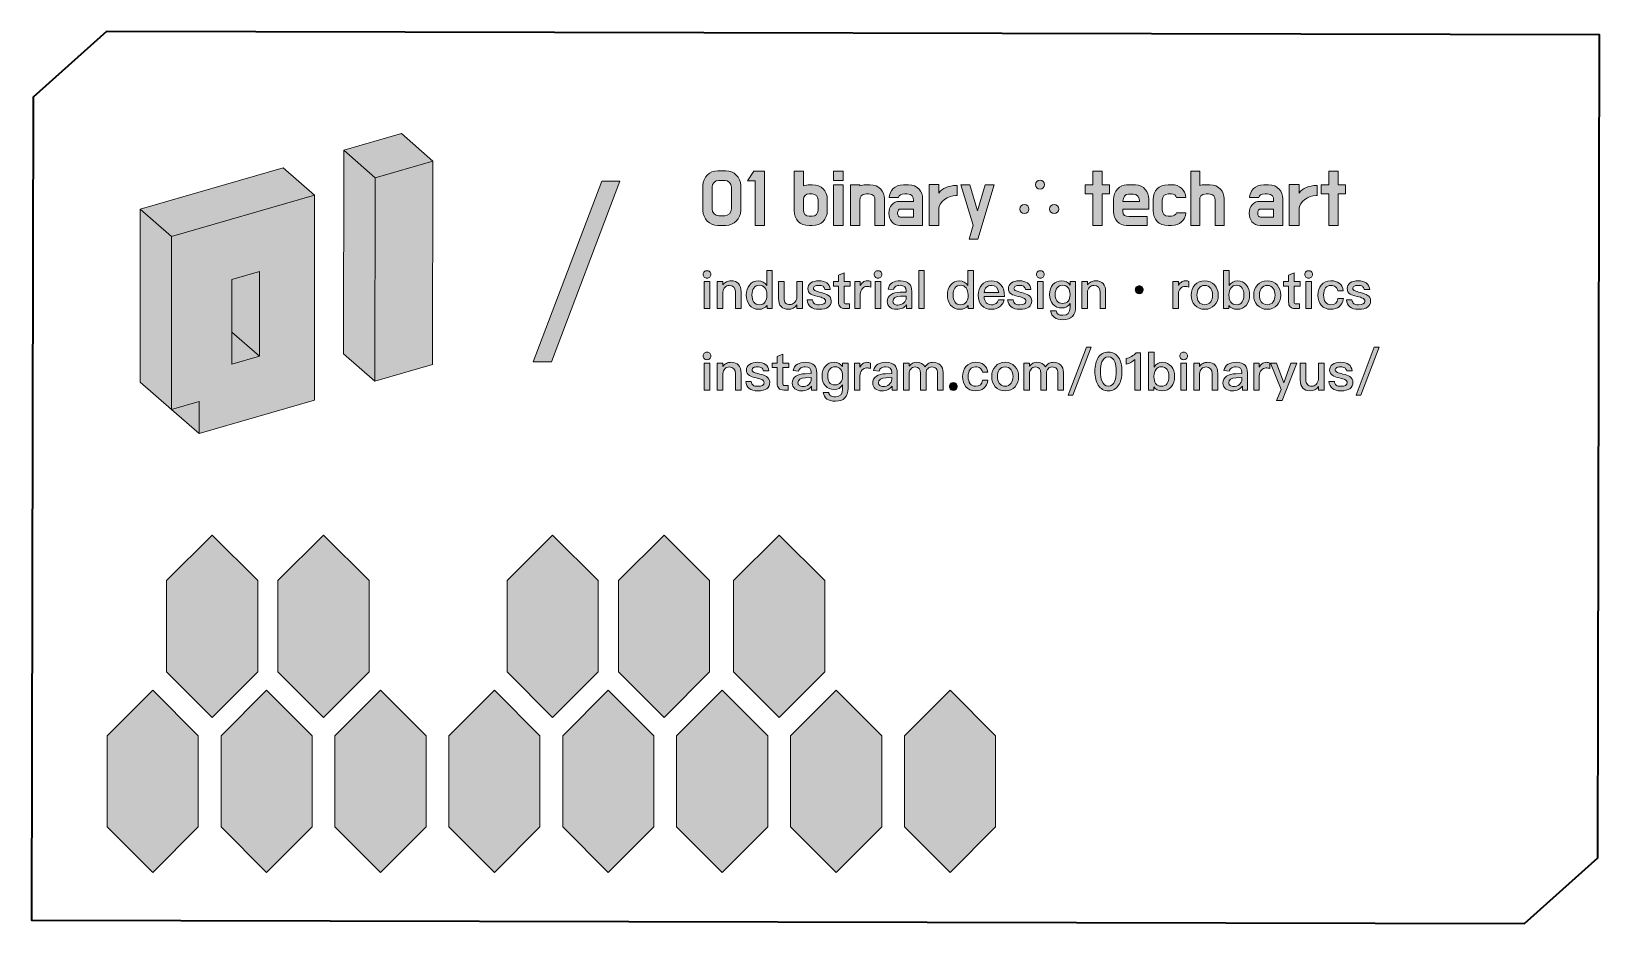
# Model space of a CAD drawing. Header units: millimetres. Extents: x 295.7 to 391, y 163.6 to 217.8.
import ezdxf

# ---------------------------------------------------------------- set-up
doc = ezdxf.new("R2010")
doc.units = ezdxf.units.MM
doc.header["$MEASUREMENT"] = 0
doc.layers.add('Layer 2', color=7, linetype='Continuous', lineweight=0)
doc.layers.add('Layer 3', color=7, linetype='Continuous', lineweight=0)

# ---------------------------------------------------------------- blocks, each defined once
blk = doc.blocks.new('Block_0')
at = {"layer": 'Layer 2', "true_color": 0x3f3f3f, "transparency": 33554687}
h = blk.add_hatch(color=250, dxfattribs=at)
h.dxf.hatch_style = 2
edge = h.paths.add_edge_path()
edge.add_spline(control_points=[(338.217, 208.313), (338.217, 208.542), (338.034, 208.729), (337.809, 208.729), (337.809, 208.729), (337.448, 208.729), (337.448, 208.729), (337.223, 208.729), (337.041, 208.542), (337.041, 208.313), (337.041, 208.313), (337.041, 207.001), (337.041, 207.001), (337.041, 206.773), (337.223, 206.586), (337.448, 206.586), (337.448, 206.586), (337.809, 206.586), (337.809, 206.586), (338.034, 206.586), (338.217, 206.773), (338.217, 207.001), (338.217, 207.001), (338.217, 208.313), (338.217, 208.313)], knot_values=[0, 0, 0, 0, 1, 1, 1, 2, 2, 2, 3, 3, 3, 4, 4, 4, 5, 5, 5, 6, 6, 6, 7, 7, 7, 8, 8, 8, 8], degree=3, periodic=0)
edge = h.paths.add_edge_path()
edge.add_spline(control_points=[(337.875, 209.319), (338.372, 209.319), (338.78, 208.915), (338.78, 208.414), (338.78, 208.414), (338.78, 206.901), (338.78, 206.901), (338.78, 206.4), (338.372, 205.996), (337.875, 205.996), (337.875, 205.996), (337.383, 205.996), (337.383, 205.996), (336.886, 205.996), (336.482, 206.4), (336.482, 206.901), (336.482, 206.901), (336.482, 208.414), (336.482, 208.414), (336.482, 208.915), (336.886, 209.319), (337.383, 209.319), (337.383, 209.319), (337.875, 209.319), (337.875, 209.319)], knot_values=[0, 0, 0, 0, 1, 1, 1, 2, 2, 2, 3, 3, 3, 4, 4, 4, 5, 5, 5, 6, 6, 6, 7, 7, 7, 8, 8, 8, 8], degree=3, periodic=0)
h = blk.add_hatch(color=250, dxfattribs=at)
h.dxf.hatch_style = 2
edge = h.paths.add_edge_path()
edge.add_spline(control_points=[(339.199, 208.698), (339.199, 208.698), (339.579, 209.299), (339.579, 209.299), (339.579, 209.299), (340.231, 209.299), (340.231, 209.299), (340.231, 209.299), (340.231, 205.996), (340.231, 205.996), (340.231, 205.996), (339.668, 205.996), (339.668, 205.996), (339.668, 205.996), (339.668, 208.698), (339.668, 208.698), (339.668, 208.698), (339.199, 208.698), (339.199, 208.698)], knot_values=[0, 0, 0, 0, 1, 1, 1, 2, 2, 2, 3, 3, 3, 4, 4, 4, 5, 5, 5, 6, 6, 6, 6], degree=3, periodic=0)
h = blk.add_hatch(color=250, dxfattribs=at)
h.dxf.hatch_style = 2
edge = h.paths.add_edge_path()
edge.add_spline(control_points=[(342.932, 207.91), (342.73, 207.91), (342.598, 207.766), (342.594, 207.564), (342.594, 207.564), (342.594, 206.916), (342.594, 206.916), (342.594, 206.707), (342.726, 206.555), (342.932, 206.555), (342.932, 206.555), (343.13, 206.555), (343.13, 206.555), (343.335, 206.555), (343.479, 206.707), (343.479, 206.916), (343.479, 206.916), (343.479, 207.549), (343.479, 207.549), (343.479, 207.758), (343.335, 207.91), (343.13, 207.91), (343.13, 207.91), (342.932, 207.91), (342.932, 207.91)], knot_values=[0, 0, 0, 0, 1, 1, 1, 2, 2, 2, 3, 3, 3, 4, 4, 4, 5, 5, 5, 6, 6, 6, 7, 7, 7, 8, 8, 8, 8], degree=3, periodic=0)
edge = h.paths.add_edge_path()
edge.add_spline(control_points=[(343.13, 208.465), (343.692, 208.465), (344.042, 208.112), (344.042, 207.564), (344.042, 207.564), (344.042, 206.901), (344.042, 206.901), (344.042, 206.353), (343.692, 205.996), (343.13, 205.996), (343.13, 205.996), (342.932, 205.996), (342.932, 205.996), (342.369, 205.996), (342.024, 206.353), (342.024, 206.901), (342.024, 206.901), (342.024, 207.564), (342.024, 207.564), (342.024, 207.564), (342.024, 207.603), (342.024, 207.603), (342.024, 207.603), (342.024, 209.299), (342.024, 209.299), (342.024, 209.299), (342.594, 209.299), (342.594, 209.299), (342.594, 209.299), (342.594, 208.403), (342.594, 208.403), (342.707, 208.441), (342.835, 208.465), (342.974, 208.465), (342.974, 208.465), (343.13, 208.465), (343.13, 208.465)], knot_values=[0, 0, 0, 0, 1, 1, 1, 2, 2, 2, 3, 3, 3, 4, 4, 4, 5, 5, 5, 6, 6, 6, 7, 7, 7, 8, 8, 8, 9, 9, 9, 10, 10, 10, 11, 11, 11, 12, 12, 12, 12], degree=3, periodic=0)
h = blk.add_hatch(color=250, dxfattribs=at)
h.dxf.hatch_style = 2
edge = h.paths.add_edge_path()
edge.add_spline(control_points=[(344.996, 205.996), (344.996, 205.996), (344.425, 205.996), (344.425, 205.996), (344.425, 205.996), (344.425, 208.465), (344.425, 208.465), (344.425, 208.465), (344.996, 208.465), (344.996, 208.465), (344.996, 208.465), (344.996, 205.996), (344.996, 205.996)], knot_values=[0, 0, 0, 0, 1, 1, 1, 2, 2, 2, 3, 3, 3, 4, 4, 4, 4], degree=3, periodic=0)
edge = h.paths.add_edge_path()
edge.add_spline(control_points=[(344.996, 208.732), (344.996, 208.732), (344.425, 208.732), (344.425, 208.732), (344.425, 208.732), (344.425, 209.299), (344.425, 209.299), (344.425, 209.299), (344.996, 209.299), (344.996, 209.299), (344.996, 209.299), (344.996, 208.732), (344.996, 208.732)], knot_values=[0, 0, 0, 0, 1, 1, 1, 2, 2, 2, 3, 3, 3, 4, 4, 4, 4], degree=3, periodic=0)
h = blk.add_hatch(color=250, dxfattribs=at)
h.dxf.hatch_style = 2
edge = h.paths.add_edge_path()
edge.add_spline(control_points=[(357.545, 206.99), (357.545, 207.149), (357.666, 207.262), (357.829, 207.262), (357.98, 207.262), (358.108, 207.149), (358.108, 206.99), (358.108, 206.827), (357.98, 206.714), (357.829, 206.714), (357.666, 206.714), (357.545, 206.827), (357.545, 206.99)], knot_values=[0, 0, 0, 0, 1, 1, 1, 2, 2, 2, 3, 3, 3, 4, 4, 4, 4], degree=3, periodic=0)
edge = h.paths.add_edge_path()
edge.add_spline(control_points=[(356.688, 208.473), (356.688, 208.628), (356.804, 208.752), (356.971, 208.752), (357.134, 208.752), (357.243, 208.628), (357.243, 208.473), (357.243, 208.309), (357.134, 208.193), (356.967, 208.193), (356.804, 208.193), (356.688, 208.309), (356.688, 208.473)], knot_values=[0, 0, 0, 0, 1, 1, 1, 2, 2, 2, 3, 3, 3, 4, 4, 4, 4], degree=3, periodic=0)
edge = h.paths.add_edge_path()
edge.add_spline(control_points=[(355.741, 206.99), (355.741, 207.149), (355.861, 207.262), (356.02, 207.262), (356.179, 207.262), (356.296, 207.149), (356.296, 206.99), (356.296, 206.827), (356.179, 206.714), (356.016, 206.714), (355.861, 206.714), (355.741, 206.827), (355.741, 206.99)], knot_values=[0, 0, 0, 0, 1, 1, 1, 2, 2, 2, 3, 3, 3, 4, 4, 4, 4], degree=3, periodic=0)
h = blk.add_hatch(color=250, dxfattribs=at)
h.dxf.hatch_style = 2
edge = h.paths.add_edge_path()
edge.add_spline(control_points=[(359.71, 208.465), (359.71, 208.465), (360.168, 208.465), (360.168, 208.465), (360.168, 208.465), (360.168, 209.299), (360.168, 209.299), (360.168, 209.299), (360.739, 209.299), (360.739, 209.299), (360.739, 209.299), (360.739, 208.465), (360.739, 208.465), (360.739, 208.465), (361.197, 208.465), (361.197, 208.465), (361.197, 208.465), (361.197, 207.91), (361.197, 207.91), (361.197, 207.91), (360.739, 207.91), (360.739, 207.91), (360.739, 207.91), (360.739, 205.996), (360.739, 205.996), (360.739, 205.996), (360.168, 205.996), (360.168, 205.996), (360.168, 205.996), (360.168, 207.91), (360.168, 207.91), (360.168, 207.91), (359.71, 207.91), (359.71, 207.91), (359.71, 207.91), (359.71, 208.465), (359.71, 208.465)], knot_values=[0, 0, 0, 0, 1, 1, 1, 2, 2, 2, 3, 3, 3, 4, 4, 4, 5, 5, 5, 6, 6, 6, 7, 7, 7, 8, 8, 8, 9, 9, 9, 10, 10, 10, 11, 11, 11, 12, 12, 12, 12], degree=3, periodic=0)
h = blk.add_hatch(color=250, dxfattribs=at)
h.dxf.hatch_style = 2
edge = h.paths.add_edge_path()
edge.add_spline(control_points=[(367.076, 207.914), (366.734, 207.914), (366.668, 207.739), (366.668, 207.506), (366.668, 207.506), (366.668, 205.996), (366.668, 205.996), (366.668, 205.996), (366.125, 205.996), (366.125, 205.996), (366.125, 205.996), (366.125, 209.299), (366.125, 209.299), (366.125, 209.299), (366.668, 209.299), (366.668, 209.299), (366.668, 209.299), (366.668, 208.414), (366.668, 208.414), (366.761, 208.445), (366.87, 208.465), (366.991, 208.465), (366.991, 208.465), (367.282, 208.465), (367.282, 208.465), (367.856, 208.465), (368.147, 208.042), (368.147, 207.622), (368.147, 207.622), (368.147, 205.996), (368.147, 205.996), (368.147, 205.996), (367.6, 205.996), (367.6, 205.996), (367.6, 205.996), (367.6, 207.506), (367.6, 207.506), (367.6, 207.739), (367.534, 207.914), (367.196, 207.914), (367.196, 207.914), (367.076, 207.914), (367.076, 207.914)], knot_values=[0, 0, 0, 0, 1, 1, 1, 2, 2, 2, 3, 3, 3, 4, 4, 4, 5, 5, 5, 6, 6, 6, 7, 7, 7, 8, 8, 8, 9, 9, 9, 10, 10, 10, 11, 11, 11, 12, 12, 12, 13, 13, 13, 14, 14, 14, 14], degree=3, periodic=0)
h = blk.add_hatch(color=250, dxfattribs=at)
h.dxf.hatch_style = 2
edge = h.paths.add_edge_path()
edge.add_spline(control_points=[(374.049, 208.465), (374.049, 208.465), (374.507, 208.465), (374.507, 208.465), (374.507, 208.465), (374.507, 209.299), (374.507, 209.299), (374.507, 209.299), (375.077, 209.299), (375.077, 209.299), (375.077, 209.299), (375.077, 208.465), (375.077, 208.465), (375.077, 208.465), (375.535, 208.465), (375.535, 208.465), (375.535, 208.465), (375.535, 207.91), (375.535, 207.91), (375.535, 207.91), (375.077, 207.91), (375.077, 207.91), (375.077, 207.91), (375.077, 205.996), (375.077, 205.996), (375.077, 205.996), (374.507, 205.996), (374.507, 205.996), (374.507, 205.996), (374.507, 207.91), (374.507, 207.91), (374.507, 207.91), (374.049, 207.91), (374.049, 207.91), (374.049, 207.91), (374.049, 208.465), (374.049, 208.465)], knot_values=[0, 0, 0, 0, 1, 1, 1, 2, 2, 2, 3, 3, 3, 4, 4, 4, 5, 5, 5, 6, 6, 6, 7, 7, 7, 8, 8, 8, 9, 9, 9, 10, 10, 10, 11, 11, 11, 12, 12, 12, 12], degree=3, periodic=0)
h = blk.add_hatch(color=250, dxfattribs=at)
h.dxf.hatch_style = 2
edge = h.paths.add_edge_path()
edge.add_spline(control_points=[(346.428, 207.914), (346.086, 207.914), (346.021, 207.739), (346.021, 207.506), (346.021, 207.506), (346.021, 205.996), (346.021, 205.996), (346.021, 205.996), (345.45, 205.996), (345.45, 205.996), (345.45, 205.996), (345.45, 208.465), (345.45, 208.465), (345.45, 208.465), (346.021, 208.465), (346.021, 208.465), (346.021, 208.465), (346.021, 208.403), (346.021, 208.403), (346.125, 208.441), (346.249, 208.465), (346.381, 208.465), (346.381, 208.465), (346.634, 208.465), (346.634, 208.465), (347.208, 208.465), (347.511, 208.042), (347.511, 207.622), (347.511, 207.622), (347.511, 205.996), (347.511, 205.996), (347.511, 205.996), (346.94, 205.996), (346.94, 205.996), (346.94, 205.996), (346.94, 207.506), (346.94, 207.506), (346.94, 207.739), (346.886, 207.914), (346.545, 207.914), (346.545, 207.914), (346.428, 207.914), (346.428, 207.914)], knot_values=[0, 0, 0, 0, 1, 1, 1, 2, 2, 2, 3, 3, 3, 4, 4, 4, 5, 5, 5, 6, 6, 6, 7, 7, 7, 8, 8, 8, 9, 9, 9, 10, 10, 10, 11, 11, 11, 12, 12, 12, 13, 13, 13, 14, 14, 14, 14], degree=3, periodic=0)
h = blk.add_hatch(color=250, dxfattribs=at)
h.dxf.hatch_style = 2
edge = h.paths.add_edge_path()
edge.add_spline(control_points=[(348.473, 206.497), (348.473, 206.497), (349.272, 206.497), (349.272, 206.497), (349.272, 206.497), (349.272, 206.99), (349.272, 206.99), (349.272, 206.99), (348.473, 206.99), (348.473, 206.99), (348.391, 206.99), (348.306, 206.908), (348.306, 206.742), (348.306, 206.578), (348.391, 206.497), (348.473, 206.497)], knot_values=[0, 0, 0, 0, 1, 1, 1, 2, 2, 2, 3, 3, 3, 4, 4, 4, 5, 5, 5, 5], degree=3, periodic=0)
edge = h.paths.add_edge_path()
edge.add_spline(control_points=[(347.809, 207.685), (347.836, 208.096), (348.112, 208.465), (348.675, 208.465), (348.675, 208.465), (348.966, 208.465), (348.966, 208.465), (349.544, 208.465), (349.831, 208.042), (349.831, 207.622), (349.831, 207.622), (349.831, 205.996), (349.831, 205.996), (349.831, 205.996), (348.453, 205.996), (348.453, 205.996), (348.019, 205.996), (347.786, 206.338), (347.786, 206.742), (347.786, 207.149), (348.027, 207.456), (348.442, 207.456), (348.442, 207.456), (349.272, 207.456), (349.272, 207.456), (349.272, 207.456), (349.272, 207.506), (349.272, 207.506), (349.272, 207.739), (349.226, 207.914), (348.88, 207.914), (348.88, 207.914), (348.76, 207.914), (348.76, 207.914), (348.496, 207.914), (348.411, 207.84), (348.368, 207.685), (348.368, 207.685), (347.809, 207.685), (347.809, 207.685)], knot_values=[0, 0, 0, 0, 1, 1, 1, 2, 2, 2, 3, 3, 3, 4, 4, 4, 5, 5, 5, 6, 6, 6, 7, 7, 7, 8, 8, 8, 9, 9, 9, 10, 10, 10, 11, 11, 11, 12, 12, 12, 13, 13, 13, 13], degree=3, periodic=0)
h = blk.add_hatch(color=250, dxfattribs=at)
h.dxf.hatch_style = 2
edge = h.paths.add_edge_path()
edge.add_spline(control_points=[(351.861, 208.418), (351.861, 208.418), (351.926, 208.418), (351.926, 208.418), (351.926, 208.418), (351.926, 207.817), (351.926, 207.817), (351.926, 207.817), (351.861, 207.817), (351.861, 207.817), (351.391, 207.817), (350.824, 207.398), (350.824, 207.025), (350.824, 207.025), (350.824, 205.996), (350.824, 205.996), (350.824, 205.996), (350.223, 205.996), (350.223, 205.996), (350.223, 205.996), (350.223, 208.484), (350.223, 208.484), (350.223, 208.484), (350.824, 208.484), (350.824, 208.484), (350.824, 208.484), (350.824, 207.96), (350.824, 207.96), (351.011, 208.263), (351.449, 208.418), (351.861, 208.418)], knot_values=[0, 0, 0, 0, 1, 1, 1, 2, 2, 2, 3, 3, 3, 4, 4, 4, 5, 5, 5, 6, 6, 6, 7, 7, 7, 8, 8, 8, 9, 9, 9, 10, 10, 10, 10], degree=3, periodic=0)
h = blk.add_hatch(color=250, dxfattribs=at)
h.dxf.hatch_style = 2
edge = h.paths.add_edge_path()
edge.add_spline(control_points=[(353.195, 205.154), (353.195, 205.154), (352.66, 205.154), (352.66, 205.154), (352.66, 205.154), (352.908, 206.004), (352.908, 206.004), (352.908, 206.004), (352.159, 208.465), (352.159, 208.465), (352.159, 208.465), (352.699, 208.465), (352.699, 208.465), (352.699, 208.465), (353.172, 206.889), (353.172, 206.889), (353.172, 206.889), (353.638, 208.465), (353.638, 208.465), (353.638, 208.465), (354.177, 208.465), (354.177, 208.465), (354.177, 208.465), (353.195, 205.154), (353.195, 205.154)], knot_values=[0, 0, 0, 0, 1, 1, 1, 2, 2, 2, 3, 3, 3, 4, 4, 4, 5, 5, 5, 6, 6, 6, 7, 7, 7, 8, 8, 8, 8], degree=3, periodic=0)
h = blk.add_hatch(color=250, dxfattribs=at)
h.dxf.hatch_style = 2
edge = h.paths.add_edge_path()
edge.add_spline(control_points=[(362.008, 207.44), (362.008, 207.44), (363.009, 207.44), (363.009, 207.44), (363.009, 207.44), (363.009, 207.467), (363.009, 207.467), (363.009, 207.712), (362.865, 207.902), (362.652, 207.902), (362.652, 207.902), (362.349, 207.902), (362.349, 207.902), (362.144, 207.902), (362.008, 207.696), (362.008, 207.467), (362.008, 207.467), (362.008, 207.44), (362.008, 207.44)], knot_values=[0, 0, 0, 0, 1, 1, 1, 2, 2, 2, 3, 3, 3, 4, 4, 4, 5, 5, 5, 6, 6, 6, 6], degree=3, periodic=0)
edge = h.paths.add_edge_path()
edge.add_spline(control_points=[(361.429, 207.588), (361.429, 208.061), (361.829, 208.465), (362.225, 208.465), (362.225, 208.465), (362.776, 208.465), (362.776, 208.465), (363.28, 208.465), (363.572, 207.995), (363.572, 207.607), (363.572, 207.607), (363.572, 206.982), (363.572, 206.982), (363.572, 206.982), (362, 206.982), (362, 206.982), (362, 206.982), (362, 206.85), (362, 206.85), (362, 206.617), (362.147, 206.532), (362.357, 206.532), (362.357, 206.532), (363.486, 206.532), (363.486, 206.532), (363.486, 206.532), (363.486, 205.989), (363.486, 205.989), (363.486, 205.989), (362.229, 205.989), (362.229, 205.989), (361.79, 205.989), (361.429, 206.35), (361.429, 206.835), (361.429, 206.835), (361.429, 207.588), (361.429, 207.588)], knot_values=[0, 0, 0, 0, 1, 1, 1, 2, 2, 2, 3, 3, 3, 4, 4, 4, 5, 5, 5, 6, 6, 6, 7, 7, 7, 8, 8, 8, 9, 9, 9, 10, 10, 10, 11, 11, 11, 12, 12, 12, 12], degree=3, periodic=0)
h = blk.add_hatch(color=250, dxfattribs=at)
h.dxf.hatch_style = 2
edge = h.paths.add_edge_path()
edge.add_spline(control_points=[(365.256, 206.765), (365.256, 206.765), (365.83, 206.765), (365.83, 206.765), (365.776, 206.295), (365.457, 205.996), (364.949, 205.996), (364.949, 205.996), (364.751, 205.996), (364.751, 205.996), (364.189, 205.996), (363.839, 206.353), (363.839, 206.901), (363.839, 206.901), (363.839, 207.564), (363.839, 207.564), (363.839, 208.112), (364.189, 208.465), (364.751, 208.465), (364.751, 208.465), (364.949, 208.465), (364.949, 208.465), (365.469, 208.465), (365.787, 208.166), (365.834, 207.685), (365.834, 207.685), (365.26, 207.685), (365.26, 207.685), (365.225, 207.824), (365.112, 207.91), (364.949, 207.91), (364.949, 207.91), (364.751, 207.91), (364.751, 207.91), (364.546, 207.91), (364.394, 207.758), (364.394, 207.549), (364.394, 207.549), (364.394, 206.916), (364.394, 206.916), (364.394, 206.707), (364.546, 206.555), (364.751, 206.555), (364.751, 206.555), (364.949, 206.555), (364.949, 206.555), (365.104, 206.555), (365.221, 206.633), (365.256, 206.765)], knot_values=[0, 0, 0, 0, 1, 1, 1, 2, 2, 2, 3, 3, 3, 4, 4, 4, 5, 5, 5, 6, 6, 6, 7, 7, 7, 8, 8, 8, 9, 9, 9, 10, 10, 10, 11, 11, 11, 12, 12, 12, 13, 13, 13, 14, 14, 14, 15, 15, 15, 16, 16, 16, 16], degree=3, periodic=0)
h = blk.add_hatch(color=250, dxfattribs=at)
h.dxf.hatch_style = 2
edge = h.paths.add_edge_path()
edge.add_spline(control_points=[(370.363, 206.497), (370.363, 206.497), (371.162, 206.497), (371.162, 206.497), (371.162, 206.497), (371.162, 206.99), (371.162, 206.99), (371.162, 206.99), (370.363, 206.99), (370.363, 206.99), (370.281, 206.99), (370.195, 206.908), (370.195, 206.742), (370.195, 206.578), (370.281, 206.497), (370.363, 206.497)], knot_values=[0, 0, 0, 0, 1, 1, 1, 2, 2, 2, 3, 3, 3, 4, 4, 4, 5, 5, 5, 5], degree=3, periodic=0)
edge = h.paths.add_edge_path()
edge.add_spline(control_points=[(369.699, 207.685), (369.726, 208.096), (370.002, 208.465), (370.564, 208.465), (370.564, 208.465), (370.855, 208.465), (370.855, 208.465), (371.434, 208.465), (371.721, 208.042), (371.721, 207.622), (371.721, 207.622), (371.721, 205.996), (371.721, 205.996), (371.721, 205.996), (370.343, 205.996), (370.343, 205.996), (369.908, 205.996), (369.675, 206.338), (369.675, 206.742), (369.675, 207.149), (369.916, 207.456), (370.331, 207.456), (370.331, 207.456), (371.162, 207.456), (371.162, 207.456), (371.162, 207.456), (371.162, 207.506), (371.162, 207.506), (371.162, 207.739), (371.115, 207.914), (370.77, 207.914), (370.77, 207.914), (370.65, 207.914), (370.65, 207.914), (370.386, 207.914), (370.3, 207.84), (370.258, 207.685), (370.258, 207.685), (369.699, 207.685), (369.699, 207.685)], knot_values=[0, 0, 0, 0, 1, 1, 1, 2, 2, 2, 3, 3, 3, 4, 4, 4, 5, 5, 5, 6, 6, 6, 7, 7, 7, 8, 8, 8, 9, 9, 9, 10, 10, 10, 11, 11, 11, 12, 12, 12, 13, 13, 13, 13], degree=3, periodic=0)
h = blk.add_hatch(color=250, dxfattribs=at)
h.dxf.hatch_style = 2
edge = h.paths.add_edge_path()
edge.add_spline(control_points=[(373.75, 208.418), (373.75, 208.418), (373.816, 208.418), (373.816, 208.418), (373.816, 208.418), (373.816, 207.817), (373.816, 207.817), (373.816, 207.817), (373.75, 207.817), (373.75, 207.817), (373.281, 207.817), (372.714, 207.398), (372.714, 207.025), (372.714, 207.025), (372.714, 205.996), (372.714, 205.996), (372.714, 205.996), (372.113, 205.996), (372.113, 205.996), (372.113, 205.996), (372.113, 208.484), (372.113, 208.484), (372.113, 208.484), (372.714, 208.484), (372.714, 208.484), (372.714, 208.484), (372.714, 207.96), (372.714, 207.96), (372.901, 208.263), (373.339, 208.418), (373.75, 208.418)], knot_values=[0, 0, 0, 0, 1, 1, 1, 2, 2, 2, 3, 3, 3, 4, 4, 4, 5, 5, 5, 6, 6, 6, 7, 7, 7, 8, 8, 8, 9, 9, 9, 10, 10, 10, 10], degree=3, periodic=0)
at = {"layer": 'Layer 2'}
for points, knots in [([(337.875, 209.319), (338.372, 209.319), (338.78, 208.915), (338.78, 208.414), (338.78, 208.414), (338.78, 206.901), (338.78, 206.901), (338.78, 206.4), (338.372, 205.996), (337.875, 205.996), (337.875, 205.996), (337.383, 205.996), (337.383, 205.996), (336.886, 205.996), (336.482, 206.4), (336.482, 206.901), (336.482, 206.901), (336.482, 208.414), (336.482, 208.414), (336.482, 208.915), (336.886, 209.319), (337.383, 209.319), (337.383, 209.319), (337.875, 209.319), (337.875, 209.319)], [0, 0, 0, 0, 1, 1, 1, 2, 2, 2, 3, 3, 3, 4, 4, 4, 5, 5, 5, 6, 6, 6, 7, 7, 7, 8, 8, 8, 8]), ([(338.217, 208.313), (338.217, 208.542), (338.034, 208.729), (337.809, 208.729), (337.809, 208.729), (337.448, 208.729), (337.448, 208.729), (337.223, 208.729), (337.041, 208.542), (337.041, 208.313), (337.041, 208.313), (337.041, 207.001), (337.041, 207.001), (337.041, 206.773), (337.223, 206.586), (337.448, 206.586), (337.448, 206.586), (337.809, 206.586), (337.809, 206.586), (338.034, 206.586), (338.217, 206.773), (338.217, 207.001), (338.217, 207.001), (338.217, 208.313), (338.217, 208.313)], [0, 0, 0, 0, 1, 1, 1, 2, 2, 2, 3, 3, 3, 4, 4, 4, 5, 5, 5, 6, 6, 6, 7, 7, 7, 8, 8, 8, 8]), ([(339.199, 208.698), (339.199, 208.698), (339.579, 209.299), (339.579, 209.299), (339.579, 209.299), (340.231, 209.299), (340.231, 209.299), (340.231, 209.299), (340.231, 205.996), (340.231, 205.996), (340.231, 205.996), (339.668, 205.996), (339.668, 205.996), (339.668, 205.996), (339.668, 208.698), (339.668, 208.698), (339.668, 208.698), (339.199, 208.698), (339.199, 208.698)], [0, 0, 0, 0, 1, 1, 1, 2, 2, 2, 3, 3, 3, 4, 4, 4, 5, 5, 5, 6, 6, 6, 6]), ([(343.13, 208.465), (343.692, 208.465), (344.042, 208.112), (344.042, 207.564), (344.042, 207.564), (344.042, 206.901), (344.042, 206.901), (344.042, 206.353), (343.692, 205.996), (343.13, 205.996), (343.13, 205.996), (342.932, 205.996), (342.932, 205.996), (342.369, 205.996), (342.024, 206.353), (342.024, 206.901), (342.024, 206.901), (342.024, 207.564), (342.024, 207.564), (342.024, 207.564), (342.024, 207.603), (342.024, 207.603), (342.024, 207.603), (342.024, 209.299), (342.024, 209.299), (342.024, 209.299), (342.594, 209.299), (342.594, 209.299), (342.594, 209.299), (342.594, 208.403), (342.594, 208.403), (342.707, 208.441), (342.835, 208.465), (342.974, 208.465), (342.974, 208.465), (343.13, 208.465), (343.13, 208.465)], [0, 0, 0, 0, 1, 1, 1, 2, 2, 2, 3, 3, 3, 4, 4, 4, 5, 5, 5, 6, 6, 6, 7, 7, 7, 8, 8, 8, 9, 9, 9, 10, 10, 10, 11, 11, 11, 12, 12, 12, 12]), ([(344.996, 208.732), (344.996, 208.732), (344.425, 208.732), (344.425, 208.732), (344.425, 208.732), (344.425, 209.299), (344.425, 209.299), (344.425, 209.299), (344.996, 209.299), (344.996, 209.299), (344.996, 209.299), (344.996, 208.732), (344.996, 208.732)], [0, 0, 0, 0, 1, 1, 1, 2, 2, 2, 3, 3, 3, 4, 4, 4, 4]), ([(356.688, 208.473), (356.688, 208.628), (356.804, 208.752), (356.971, 208.752), (357.134, 208.752), (357.243, 208.628), (357.243, 208.473), (357.243, 208.309), (357.134, 208.193), (356.967, 208.193), (356.804, 208.193), (356.688, 208.309), (356.688, 208.473)], [0, 0, 0, 0, 1, 1, 1, 2, 2, 2, 3, 3, 3, 4, 4, 4, 4]), ([(359.71, 208.465), (359.71, 208.465), (360.168, 208.465), (360.168, 208.465), (360.168, 208.465), (360.168, 209.299), (360.168, 209.299), (360.168, 209.299), (360.739, 209.299), (360.739, 209.299), (360.739, 209.299), (360.739, 208.465), (360.739, 208.465), (360.739, 208.465), (361.197, 208.465), (361.197, 208.465), (361.197, 208.465), (361.197, 207.91), (361.197, 207.91), (361.197, 207.91), (360.739, 207.91), (360.739, 207.91), (360.739, 207.91), (360.739, 205.996), (360.739, 205.996), (360.739, 205.996), (360.168, 205.996), (360.168, 205.996), (360.168, 205.996), (360.168, 207.91), (360.168, 207.91), (360.168, 207.91), (359.71, 207.91), (359.71, 207.91), (359.71, 207.91), (359.71, 208.465), (359.71, 208.465)], [0, 0, 0, 0, 1, 1, 1, 2, 2, 2, 3, 3, 3, 4, 4, 4, 5, 5, 5, 6, 6, 6, 7, 7, 7, 8, 8, 8, 9, 9, 9, 10, 10, 10, 11, 11, 11, 12, 12, 12, 12]), ([(367.076, 207.914), (366.734, 207.914), (366.668, 207.739), (366.668, 207.506), (366.668, 207.506), (366.668, 205.996), (366.668, 205.996), (366.668, 205.996), (366.125, 205.996), (366.125, 205.996), (366.125, 205.996), (366.125, 209.299), (366.125, 209.299), (366.125, 209.299), (366.668, 209.299), (366.668, 209.299), (366.668, 209.299), (366.668, 208.414), (366.668, 208.414), (366.761, 208.445), (366.87, 208.465), (366.991, 208.465), (366.991, 208.465), (367.282, 208.465), (367.282, 208.465), (367.856, 208.465), (368.147, 208.042), (368.147, 207.622), (368.147, 207.622), (368.147, 205.996), (368.147, 205.996), (368.147, 205.996), (367.6, 205.996), (367.6, 205.996), (367.6, 205.996), (367.6, 207.506), (367.6, 207.506), (367.6, 207.739), (367.534, 207.914), (367.196, 207.914), (367.196, 207.914), (367.076, 207.914), (367.076, 207.914)], [0, 0, 0, 0, 1, 1, 1, 2, 2, 2, 3, 3, 3, 4, 4, 4, 5, 5, 5, 6, 6, 6, 7, 7, 7, 8, 8, 8, 9, 9, 9, 10, 10, 10, 11, 11, 11, 12, 12, 12, 13, 13, 13, 14, 14, 14, 14]), ([(374.049, 208.465), (374.049, 208.465), (374.507, 208.465), (374.507, 208.465), (374.507, 208.465), (374.507, 209.299), (374.507, 209.299), (374.507, 209.299), (375.077, 209.299), (375.077, 209.299), (375.077, 209.299), (375.077, 208.465), (375.077, 208.465), (375.077, 208.465), (375.535, 208.465), (375.535, 208.465), (375.535, 208.465), (375.535, 207.91), (375.535, 207.91), (375.535, 207.91), (375.077, 207.91), (375.077, 207.91), (375.077, 207.91), (375.077, 205.996), (375.077, 205.996), (375.077, 205.996), (374.507, 205.996), (374.507, 205.996), (374.507, 205.996), (374.507, 207.91), (374.507, 207.91), (374.507, 207.91), (374.049, 207.91), (374.049, 207.91), (374.049, 207.91), (374.049, 208.465), (374.049, 208.465)], [0, 0, 0, 0, 1, 1, 1, 2, 2, 2, 3, 3, 3, 4, 4, 4, 5, 5, 5, 6, 6, 6, 7, 7, 7, 8, 8, 8, 9, 9, 9, 10, 10, 10, 11, 11, 11, 12, 12, 12, 12]), ([(342.932, 207.91), (342.73, 207.91), (342.598, 207.766), (342.594, 207.564), (342.594, 207.564), (342.594, 206.916), (342.594, 206.916), (342.594, 206.707), (342.726, 206.555), (342.932, 206.555), (342.932, 206.555), (343.13, 206.555), (343.13, 206.555), (343.335, 206.555), (343.479, 206.707), (343.479, 206.916), (343.479, 206.916), (343.479, 207.549), (343.479, 207.549), (343.479, 207.758), (343.335, 207.91), (343.13, 207.91), (343.13, 207.91), (342.932, 207.91), (342.932, 207.91)], [0, 0, 0, 0, 1, 1, 1, 2, 2, 2, 3, 3, 3, 4, 4, 4, 5, 5, 5, 6, 6, 6, 7, 7, 7, 8, 8, 8, 8]), ([(344.996, 205.996), (344.996, 205.996), (344.425, 205.996), (344.425, 205.996), (344.425, 205.996), (344.425, 208.465), (344.425, 208.465), (344.425, 208.465), (344.996, 208.465), (344.996, 208.465), (344.996, 208.465), (344.996, 205.996), (344.996, 205.996)], [0, 0, 0, 0, 1, 1, 1, 2, 2, 2, 3, 3, 3, 4, 4, 4, 4]), ([(346.428, 207.914), (346.086, 207.914), (346.021, 207.739), (346.021, 207.506), (346.021, 207.506), (346.021, 205.996), (346.021, 205.996), (346.021, 205.996), (345.45, 205.996), (345.45, 205.996), (345.45, 205.996), (345.45, 208.465), (345.45, 208.465), (345.45, 208.465), (346.021, 208.465), (346.021, 208.465), (346.021, 208.465), (346.021, 208.403), (346.021, 208.403), (346.125, 208.441), (346.249, 208.465), (346.381, 208.465), (346.381, 208.465), (346.634, 208.465), (346.634, 208.465), (347.208, 208.465), (347.511, 208.042), (347.511, 207.622), (347.511, 207.622), (347.511, 205.996), (347.511, 205.996), (347.511, 205.996), (346.94, 205.996), (346.94, 205.996), (346.94, 205.996), (346.94, 207.506), (346.94, 207.506), (346.94, 207.739), (346.886, 207.914), (346.545, 207.914), (346.545, 207.914), (346.428, 207.914), (346.428, 207.914)], [0, 0, 0, 0, 1, 1, 1, 2, 2, 2, 3, 3, 3, 4, 4, 4, 5, 5, 5, 6, 6, 6, 7, 7, 7, 8, 8, 8, 9, 9, 9, 10, 10, 10, 11, 11, 11, 12, 12, 12, 13, 13, 13, 14, 14, 14, 14]), ([(347.809, 207.685), (347.836, 208.096), (348.112, 208.465), (348.675, 208.465), (348.675, 208.465), (348.966, 208.465), (348.966, 208.465), (349.544, 208.465), (349.831, 208.042), (349.831, 207.622), (349.831, 207.622), (349.831, 205.996), (349.831, 205.996), (349.831, 205.996), (348.453, 205.996), (348.453, 205.996), (348.019, 205.996), (347.786, 206.338), (347.786, 206.742), (347.786, 207.149), (348.027, 207.456), (348.442, 207.456), (348.442, 207.456), (349.272, 207.456), (349.272, 207.456), (349.272, 207.456), (349.272, 207.506), (349.272, 207.506), (349.272, 207.739), (349.226, 207.914), (348.88, 207.914), (348.88, 207.914), (348.76, 207.914), (348.76, 207.914), (348.496, 207.914), (348.411, 207.84), (348.368, 207.685), (348.368, 207.685), (347.809, 207.685), (347.809, 207.685)], [0, 0, 0, 0, 1, 1, 1, 2, 2, 2, 3, 3, 3, 4, 4, 4, 5, 5, 5, 6, 6, 6, 7, 7, 7, 8, 8, 8, 9, 9, 9, 10, 10, 10, 11, 11, 11, 12, 12, 12, 13, 13, 13, 13]), ([(351.861, 208.418), (351.861, 208.418), (351.926, 208.418), (351.926, 208.418), (351.926, 208.418), (351.926, 207.817), (351.926, 207.817), (351.926, 207.817), (351.861, 207.817), (351.861, 207.817), (351.391, 207.817), (350.824, 207.398), (350.824, 207.025), (350.824, 207.025), (350.824, 205.996), (350.824, 205.996), (350.824, 205.996), (350.223, 205.996), (350.223, 205.996), (350.223, 205.996), (350.223, 208.484), (350.223, 208.484), (350.223, 208.484), (350.824, 208.484), (350.824, 208.484), (350.824, 208.484), (350.824, 207.96), (350.824, 207.96), (351.011, 208.263), (351.449, 208.418), (351.861, 208.418)], [0, 0, 0, 0, 1, 1, 1, 2, 2, 2, 3, 3, 3, 4, 4, 4, 5, 5, 5, 6, 6, 6, 7, 7, 7, 8, 8, 8, 9, 9, 9, 10, 10, 10, 10]), ([(353.195, 205.154), (353.195, 205.154), (352.66, 205.154), (352.66, 205.154), (352.66, 205.154), (352.908, 206.004), (352.908, 206.004), (352.908, 206.004), (352.159, 208.465), (352.159, 208.465), (352.159, 208.465), (352.699, 208.465), (352.699, 208.465), (352.699, 208.465), (353.172, 206.889), (353.172, 206.889), (353.172, 206.889), (353.638, 208.465), (353.638, 208.465), (353.638, 208.465), (354.177, 208.465), (354.177, 208.465), (354.177, 208.465), (353.195, 205.154), (353.195, 205.154)], [0, 0, 0, 0, 1, 1, 1, 2, 2, 2, 3, 3, 3, 4, 4, 4, 5, 5, 5, 6, 6, 6, 7, 7, 7, 8, 8, 8, 8]), ([(361.429, 207.588), (361.429, 208.061), (361.829, 208.465), (362.225, 208.465), (362.225, 208.465), (362.776, 208.465), (362.776, 208.465), (363.28, 208.465), (363.572, 207.995), (363.572, 207.607), (363.572, 207.607), (363.572, 206.982), (363.572, 206.982), (363.572, 206.982), (362, 206.982), (362, 206.982), (362, 206.982), (362, 206.85), (362, 206.85), (362, 206.617), (362.147, 206.532), (362.357, 206.532), (362.357, 206.532), (363.486, 206.532), (363.486, 206.532), (363.486, 206.532), (363.486, 205.989), (363.486, 205.989), (363.486, 205.989), (362.229, 205.989), (362.229, 205.989), (361.79, 205.989), (361.429, 206.35), (361.429, 206.835), (361.429, 206.835), (361.429, 207.588), (361.429, 207.588)], [0, 0, 0, 0, 1, 1, 1, 2, 2, 2, 3, 3, 3, 4, 4, 4, 5, 5, 5, 6, 6, 6, 7, 7, 7, 8, 8, 8, 9, 9, 9, 10, 10, 10, 11, 11, 11, 12, 12, 12, 12]), ([(362.008, 207.44), (362.008, 207.44), (363.009, 207.44), (363.009, 207.44), (363.009, 207.44), (363.009, 207.467), (363.009, 207.467), (363.009, 207.712), (362.865, 207.902), (362.652, 207.902), (362.652, 207.902), (362.349, 207.902), (362.349, 207.902), (362.144, 207.902), (362.008, 207.696), (362.008, 207.467), (362.008, 207.467), (362.008, 207.44), (362.008, 207.44)], [0, 0, 0, 0, 1, 1, 1, 2, 2, 2, 3, 3, 3, 4, 4, 4, 5, 5, 5, 6, 6, 6, 6]), ([(365.256, 206.765), (365.256, 206.765), (365.83, 206.765), (365.83, 206.765), (365.776, 206.295), (365.457, 205.996), (364.949, 205.996), (364.949, 205.996), (364.751, 205.996), (364.751, 205.996), (364.189, 205.996), (363.839, 206.353), (363.839, 206.901), (363.839, 206.901), (363.839, 207.564), (363.839, 207.564), (363.839, 208.112), (364.189, 208.465), (364.751, 208.465), (364.751, 208.465), (364.949, 208.465), (364.949, 208.465), (365.469, 208.465), (365.787, 208.166), (365.834, 207.685), (365.834, 207.685), (365.26, 207.685), (365.26, 207.685), (365.225, 207.824), (365.112, 207.91), (364.949, 207.91), (364.949, 207.91), (364.751, 207.91), (364.751, 207.91), (364.546, 207.91), (364.394, 207.758), (364.394, 207.549), (364.394, 207.549), (364.394, 206.916), (364.394, 206.916), (364.394, 206.707), (364.546, 206.555), (364.751, 206.555), (364.751, 206.555), (364.949, 206.555), (364.949, 206.555), (365.104, 206.555), (365.221, 206.633), (365.256, 206.765)], [0, 0, 0, 0, 1, 1, 1, 2, 2, 2, 3, 3, 3, 4, 4, 4, 5, 5, 5, 6, 6, 6, 7, 7, 7, 8, 8, 8, 9, 9, 9, 10, 10, 10, 11, 11, 11, 12, 12, 12, 13, 13, 13, 14, 14, 14, 15, 15, 15, 16, 16, 16, 16]), ([(369.699, 207.685), (369.726, 208.096), (370.002, 208.465), (370.564, 208.465), (370.564, 208.465), (370.855, 208.465), (370.855, 208.465), (371.434, 208.465), (371.721, 208.042), (371.721, 207.622), (371.721, 207.622), (371.721, 205.996), (371.721, 205.996), (371.721, 205.996), (370.343, 205.996), (370.343, 205.996), (369.908, 205.996), (369.675, 206.338), (369.675, 206.742), (369.675, 207.149), (369.916, 207.456), (370.331, 207.456), (370.331, 207.456), (371.162, 207.456), (371.162, 207.456), (371.162, 207.456), (371.162, 207.506), (371.162, 207.506), (371.162, 207.739), (371.115, 207.914), (370.77, 207.914), (370.77, 207.914), (370.65, 207.914), (370.65, 207.914), (370.386, 207.914), (370.3, 207.84), (370.258, 207.685), (370.258, 207.685), (369.699, 207.685), (369.699, 207.685)], [0, 0, 0, 0, 1, 1, 1, 2, 2, 2, 3, 3, 3, 4, 4, 4, 5, 5, 5, 6, 6, 6, 7, 7, 7, 8, 8, 8, 9, 9, 9, 10, 10, 10, 11, 11, 11, 12, 12, 12, 13, 13, 13, 13]), ([(373.75, 208.418), (373.75, 208.418), (373.816, 208.418), (373.816, 208.418), (373.816, 208.418), (373.816, 207.817), (373.816, 207.817), (373.816, 207.817), (373.75, 207.817), (373.75, 207.817), (373.281, 207.817), (372.714, 207.398), (372.714, 207.025), (372.714, 207.025), (372.714, 205.996), (372.714, 205.996), (372.714, 205.996), (372.113, 205.996), (372.113, 205.996), (372.113, 205.996), (372.113, 208.484), (372.113, 208.484), (372.113, 208.484), (372.714, 208.484), (372.714, 208.484), (372.714, 208.484), (372.714, 207.96), (372.714, 207.96), (372.901, 208.263), (373.339, 208.418), (373.75, 208.418)], [0, 0, 0, 0, 1, 1, 1, 2, 2, 2, 3, 3, 3, 4, 4, 4, 5, 5, 5, 6, 6, 6, 7, 7, 7, 8, 8, 8, 9, 9, 9, 10, 10, 10, 10]), ([(348.473, 206.497), (348.473, 206.497), (349.272, 206.497), (349.272, 206.497), (349.272, 206.497), (349.272, 206.99), (349.272, 206.99), (349.272, 206.99), (348.473, 206.99), (348.473, 206.99), (348.391, 206.99), (348.306, 206.908), (348.306, 206.742), (348.306, 206.578), (348.391, 206.497), (348.473, 206.497)], [0, 0, 0, 0, 1, 1, 1, 2, 2, 2, 3, 3, 3, 4, 4, 4, 5, 5, 5, 5]), ([(355.741, 206.99), (355.741, 207.149), (355.861, 207.262), (356.02, 207.262), (356.179, 207.262), (356.296, 207.149), (356.296, 206.99), (356.296, 206.827), (356.179, 206.714), (356.016, 206.714), (355.861, 206.714), (355.741, 206.827), (355.741, 206.99)], [0, 0, 0, 0, 1, 1, 1, 2, 2, 2, 3, 3, 3, 4, 4, 4, 4]), ([(357.545, 206.99), (357.545, 207.149), (357.666, 207.262), (357.829, 207.262), (357.98, 207.262), (358.108, 207.149), (358.108, 206.99), (358.108, 206.827), (357.98, 206.714), (357.829, 206.714), (357.666, 206.714), (357.545, 206.827), (357.545, 206.99)], [0, 0, 0, 0, 1, 1, 1, 2, 2, 2, 3, 3, 3, 4, 4, 4, 4]), ([(370.363, 206.497), (370.363, 206.497), (371.162, 206.497), (371.162, 206.497), (371.162, 206.497), (371.162, 206.99), (371.162, 206.99), (371.162, 206.99), (370.363, 206.99), (370.363, 206.99), (370.281, 206.99), (370.195, 206.908), (370.195, 206.742), (370.195, 206.578), (370.281, 206.497), (370.363, 206.497)], [0, 0, 0, 0, 1, 1, 1, 2, 2, 2, 3, 3, 3, 4, 4, 4, 5, 5, 5, 5])]:
    blk.add_open_spline(points, degree=3, knots=knots, dxfattribs=at)
blk = doc.blocks.new('Block_1')
at = {"layer": 'Layer 2', "true_color": 0x7f7f7f, "transparency": 33554687}
h = blk.add_hatch(color=8, dxfattribs=at)
h.dxf.hatch_style = 2
edge = h.paths.add_edge_path()
edge.add_spline(control_points=[(336.901, 202.587), (336.901, 202.587), (336.901, 200.945), (336.901, 200.945), (336.901, 200.945), (336.564, 200.945), (336.564, 200.945), (336.564, 200.945), (336.564, 202.587), (336.564, 202.587), (336.564, 202.587), (336.901, 202.587), (336.901, 202.587)], knot_values=[0, 0, 0, 0, 1, 1, 1, 2, 2, 2, 3, 3, 3, 4, 4, 4, 4], degree=3, periodic=0)
edge = h.paths.add_edge_path()
edge.add_spline(control_points=[(336.901, 203.181), (336.945, 203.139), (336.967, 203.085), (336.967, 203.019), (336.967, 202.952), (336.942, 202.898), (336.897, 202.854), (336.853, 202.812), (336.796, 202.79), (336.732, 202.79), (336.666, 202.79), (336.611, 202.812), (336.567, 202.854), (336.523, 202.898), (336.5, 202.955), (336.5, 203.019), (336.5, 203.085), (336.523, 203.139), (336.567, 203.181), (336.611, 203.225), (336.666, 203.244), (336.732, 203.244), (336.799, 203.244), (336.856, 203.225), (336.901, 203.181)], knot_values=[0, 0, 0, 0, 1, 1, 1, 2, 2, 2, 3, 3, 3, 4, 4, 4, 5, 5, 5, 6, 6, 6, 7, 7, 7, 8, 8, 8, 8], degree=3, periodic=0)
h = blk.add_hatch(color=8, dxfattribs=at)
h.dxf.hatch_style = 2
edge = h.paths.add_edge_path()
edge.add_spline(control_points=[(339.571, 202.19), (339.501, 202.094), (339.466, 201.955), (339.466, 201.774), (339.466, 201.593), (339.498, 201.453), (339.564, 201.351), (339.641, 201.234), (339.765, 201.174), (339.93, 201.174), (340.076, 201.174), (340.187, 201.234), (340.27, 201.348), (340.339, 201.453), (340.374, 201.586), (340.374, 201.752), (340.374, 201.752), (340.374, 201.78), (340.374, 201.78), (340.374, 201.958), (340.33, 202.101), (340.247, 202.209), (340.165, 202.31), (340.063, 202.358), (339.939, 202.358), (339.774, 202.358), (339.65, 202.304), (339.571, 202.19)], knot_values=[0, 0, 0, 0, 1, 1, 1, 2, 2, 2, 3, 3, 3, 4, 4, 4, 5, 5, 5, 6, 6, 6, 7, 7, 7, 8, 8, 8, 9, 9, 9, 9], degree=3, periodic=0)
edge = h.paths.add_edge_path()
edge.add_spline(control_points=[(340.701, 203.257), (340.701, 203.257), (340.701, 200.945), (340.701, 200.945), (340.701, 200.945), (340.387, 200.945), (340.387, 200.945), (340.387, 200.945), (340.387, 201.142), (340.387, 201.142), (340.273, 200.983), (340.101, 200.9), (339.879, 200.9), (339.637, 200.9), (339.447, 200.986), (339.311, 201.158), (339.183, 201.316), (339.12, 201.523), (339.12, 201.774), (339.12, 202.015), (339.18, 202.215), (339.307, 202.374), (339.441, 202.545), (339.628, 202.631), (339.863, 202.631), (340.063, 202.631), (340.231, 202.536), (340.365, 202.342), (340.365, 202.342), (340.365, 203.257), (340.365, 203.257), (340.365, 203.257), (340.701, 203.257), (340.701, 203.257)], knot_values=[0, 0, 0, 0, 1, 1, 1, 2, 2, 2, 3, 3, 3, 4, 4, 4, 5, 5, 5, 6, 6, 6, 7, 7, 7, 8, 8, 8, 9, 9, 9, 10, 10, 10, 11, 11, 11, 11], degree=3, periodic=0)
h = blk.add_hatch(color=8, dxfattribs=at)
h.dxf.hatch_style = 2
edge = h.paths.add_edge_path()
edge.add_spline(control_points=[(345.064, 202.587), (345.064, 202.587), (345.438, 202.587), (345.438, 202.587), (345.438, 202.587), (345.438, 202.307), (345.438, 202.307), (345.438, 202.307), (345.064, 202.307), (345.064, 202.307), (345.064, 202.307), (345.064, 201.354), (345.064, 201.354), (345.064, 201.31), (345.073, 201.278), (345.092, 201.256), (345.111, 201.237), (345.14, 201.224), (345.181, 201.224), (345.181, 201.224), (345.397, 201.224), (345.397, 201.224), (345.397, 201.224), (345.397, 200.945), (345.397, 200.945), (345.397, 200.945), (345.127, 200.945), (345.127, 200.945), (344.987, 200.945), (344.882, 200.983), (344.819, 201.056), (344.755, 201.126), (344.727, 201.224), (344.727, 201.354), (344.727, 201.354), (344.727, 202.307), (344.727, 202.307), (344.727, 202.307), (344.422, 202.307), (344.422, 202.307), (344.422, 202.307), (344.422, 202.587), (344.422, 202.587), (344.422, 202.587), (344.727, 202.587), (344.727, 202.587), (344.727, 202.587), (344.727, 202.977), (344.727, 202.977), (344.727, 202.977), (345.064, 203.117), (345.064, 203.117), (345.064, 203.117), (345.064, 202.587), (345.064, 202.587)], knot_values=[0, 0, 0, 0, 1, 1, 1, 2, 2, 2, 3, 3, 3, 4, 4, 4, 5, 5, 5, 6, 6, 6, 7, 7, 7, 8, 8, 8, 9, 9, 9, 10, 10, 10, 11, 11, 11, 12, 12, 12, 13, 13, 13, 14, 14, 14, 15, 15, 15, 16, 16, 16, 17, 17, 17, 18, 18, 18, 18], degree=3, periodic=0)
h = blk.add_hatch(color=8, dxfattribs=at)
h.dxf.hatch_style = 2
edge = h.paths.add_edge_path()
edge.add_spline(control_points=[(347.295, 202.587), (347.295, 202.587), (347.295, 200.945), (347.295, 200.945), (347.295, 200.945), (346.959, 200.945), (346.959, 200.945), (346.959, 200.945), (346.959, 202.587), (346.959, 202.587), (346.959, 202.587), (347.295, 202.587), (347.295, 202.587)], knot_values=[0, 0, 0, 0, 1, 1, 1, 2, 2, 2, 3, 3, 3, 4, 4, 4, 4], degree=3, periodic=0)
edge = h.paths.add_edge_path()
edge.add_spline(control_points=[(347.295, 203.181), (347.34, 203.139), (347.362, 203.085), (347.362, 203.019), (347.362, 202.952), (347.337, 202.898), (347.292, 202.854), (347.248, 202.812), (347.191, 202.79), (347.127, 202.79), (347.06, 202.79), (347.006, 202.812), (346.962, 202.854), (346.917, 202.898), (346.895, 202.955), (346.895, 203.019), (346.895, 203.085), (346.917, 203.139), (346.962, 203.181), (347.006, 203.225), (347.06, 203.244), (347.127, 203.244), (347.194, 203.244), (347.251, 203.225), (347.295, 203.181)], knot_values=[0, 0, 0, 0, 1, 1, 1, 2, 2, 2, 3, 3, 3, 4, 4, 4, 5, 5, 5, 6, 6, 6, 7, 7, 7, 8, 8, 8, 8], degree=3, periodic=0)
h = blk.add_hatch(color=8, dxfattribs=at)
h.dxf.hatch_style = 2
edge = h.paths.add_edge_path()
edge.add_spline(control_points=[(349.93, 203.257), (349.93, 203.257), (349.93, 200.945), (349.93, 200.945), (349.93, 200.945), (349.594, 200.945), (349.594, 200.945), (349.594, 200.945), (349.594, 203.257), (349.594, 203.257), (349.594, 203.257), (349.93, 203.257), (349.93, 203.257)], knot_values=[0, 0, 0, 0, 1, 1, 1, 2, 2, 2, 3, 3, 3, 4, 4, 4, 4], degree=3, periodic=0)
h = blk.add_hatch(color=8, dxfattribs=at)
h.dxf.hatch_style = 2
edge = h.paths.add_edge_path()
edge.add_spline(control_points=[(351.794, 202.19), (351.724, 202.094), (351.689, 201.955), (351.689, 201.774), (351.689, 201.593), (351.721, 201.453), (351.788, 201.351), (351.864, 201.234), (351.988, 201.174), (352.153, 201.174), (352.299, 201.174), (352.41, 201.234), (352.493, 201.348), (352.563, 201.453), (352.598, 201.586), (352.598, 201.752), (352.598, 201.752), (352.598, 201.78), (352.598, 201.78), (352.598, 201.958), (352.553, 202.101), (352.47, 202.209), (352.388, 202.31), (352.287, 202.358), (352.162, 202.358), (351.997, 202.358), (351.873, 202.304), (351.794, 202.19)], knot_values=[0, 0, 0, 0, 1, 1, 1, 2, 2, 2, 3, 3, 3, 4, 4, 4, 5, 5, 5, 6, 6, 6, 7, 7, 7, 8, 8, 8, 9, 9, 9, 9], degree=3, periodic=0)
edge = h.paths.add_edge_path()
edge.add_spline(control_points=[(352.925, 203.257), (352.925, 203.257), (352.925, 200.945), (352.925, 200.945), (352.925, 200.945), (352.61, 200.945), (352.61, 200.945), (352.61, 200.945), (352.61, 201.142), (352.61, 201.142), (352.496, 200.983), (352.324, 200.9), (352.102, 200.9), (351.861, 200.9), (351.67, 200.986), (351.534, 201.158), (351.407, 201.316), (351.343, 201.523), (351.343, 201.774), (351.343, 202.015), (351.404, 202.215), (351.531, 202.374), (351.664, 202.545), (351.851, 202.631), (352.086, 202.631), (352.287, 202.631), (352.455, 202.536), (352.588, 202.342), (352.588, 202.342), (352.588, 203.257), (352.588, 203.257), (352.588, 203.257), (352.925, 203.257), (352.925, 203.257)], knot_values=[0, 0, 0, 0, 1, 1, 1, 2, 2, 2, 3, 3, 3, 4, 4, 4, 5, 5, 5, 6, 6, 6, 7, 7, 7, 8, 8, 8, 9, 9, 9, 10, 10, 10, 11, 11, 11, 11], degree=3, periodic=0)
h = blk.add_hatch(color=8, dxfattribs=at)
h.dxf.hatch_style = 2
edge = h.paths.add_edge_path()
edge.add_spline(control_points=[(357.153, 202.587), (357.153, 202.587), (357.153, 200.945), (357.153, 200.945), (357.153, 200.945), (356.817, 200.945), (356.817, 200.945), (356.817, 200.945), (356.817, 202.587), (356.817, 202.587), (356.817, 202.587), (357.153, 202.587), (357.153, 202.587)], knot_values=[0, 0, 0, 0, 1, 1, 1, 2, 2, 2, 3, 3, 3, 4, 4, 4, 4], degree=3, periodic=0)
edge = h.paths.add_edge_path()
edge.add_spline(control_points=[(357.153, 203.181), (357.198, 203.139), (357.22, 203.085), (357.22, 203.019), (357.22, 202.952), (357.195, 202.898), (357.15, 202.854), (357.106, 202.812), (357.049, 202.79), (356.985, 202.79), (356.918, 202.79), (356.864, 202.812), (356.82, 202.854), (356.775, 202.898), (356.753, 202.955), (356.753, 203.019), (356.753, 203.085), (356.775, 203.139), (356.82, 203.181), (356.864, 203.225), (356.918, 203.244), (356.985, 203.244), (357.052, 203.244), (357.109, 203.225), (357.153, 203.181)], knot_values=[0, 0, 0, 0, 1, 1, 1, 2, 2, 2, 3, 3, 3, 4, 4, 4, 5, 5, 5, 6, 6, 6, 7, 7, 7, 8, 8, 8, 8], degree=3, periodic=0)
h = blk.add_hatch(color=8, dxfattribs=at)
h.dxf.hatch_style = 2
edge = h.paths.add_edge_path()
edge.add_spline(control_points=[(368.574, 202.209), (368.485, 202.101), (368.444, 201.958), (368.444, 201.78), (368.444, 201.78), (368.444, 201.752), (368.444, 201.752), (368.444, 201.586), (368.478, 201.453), (368.548, 201.348), (368.628, 201.234), (368.742, 201.174), (368.888, 201.174), (369.053, 201.174), (369.174, 201.234), (369.253, 201.351), (369.317, 201.453), (369.352, 201.593), (369.352, 201.774), (369.352, 201.955), (369.317, 202.094), (369.247, 202.19), (369.168, 202.304), (369.044, 202.358), (368.879, 202.358), (368.752, 202.358), (368.65, 202.31), (368.574, 202.209)], knot_values=[0, 0, 0, 0, 1, 1, 1, 2, 2, 2, 3, 3, 3, 4, 4, 4, 5, 5, 5, 6, 6, 6, 7, 7, 7, 8, 8, 8, 9, 9, 9, 9], degree=3, periodic=0)
edge = h.paths.add_edge_path()
edge.add_spline(control_points=[(368.453, 203.257), (368.453, 203.257), (368.453, 202.342), (368.453, 202.342), (368.587, 202.536), (368.752, 202.631), (368.955, 202.631), (369.19, 202.631), (369.374, 202.545), (369.511, 202.374), (369.635, 202.215), (369.698, 202.015), (369.698, 201.774), (369.698, 201.523), (369.635, 201.316), (369.508, 201.158), (369.368, 200.986), (369.18, 200.9), (368.939, 200.9), (368.713, 200.9), (368.545, 200.983), (368.431, 201.142), (368.431, 201.142), (368.431, 200.945), (368.431, 200.945), (368.431, 200.945), (368.116, 200.945), (368.116, 200.945), (368.116, 200.945), (368.116, 203.257), (368.116, 203.257), (368.116, 203.257), (368.453, 203.257), (368.453, 203.257)], knot_values=[0, 0, 0, 0, 1, 1, 1, 2, 2, 2, 3, 3, 3, 4, 4, 4, 5, 5, 5, 6, 6, 6, 7, 7, 7, 8, 8, 8, 9, 9, 9, 10, 10, 10, 11, 11, 11, 11], degree=3, periodic=0)
h = blk.add_hatch(color=8, dxfattribs=at)
h.dxf.hatch_style = 2
edge = h.paths.add_edge_path()
edge.add_spline(control_points=[(372.409, 202.587), (372.409, 202.587), (372.784, 202.587), (372.784, 202.587), (372.784, 202.587), (372.784, 202.307), (372.784, 202.307), (372.784, 202.307), (372.409, 202.307), (372.409, 202.307), (372.409, 202.307), (372.409, 201.354), (372.409, 201.354), (372.409, 201.31), (372.419, 201.278), (372.438, 201.256), (372.457, 201.237), (372.485, 201.224), (372.527, 201.224), (372.527, 201.224), (372.742, 201.224), (372.742, 201.224), (372.742, 201.224), (372.742, 200.945), (372.742, 200.945), (372.742, 200.945), (372.473, 200.945), (372.473, 200.945), (372.333, 200.945), (372.228, 200.983), (372.165, 201.056), (372.101, 201.126), (372.072, 201.224), (372.072, 201.354), (372.072, 201.354), (372.072, 202.307), (372.072, 202.307), (372.072, 202.307), (371.767, 202.307), (371.767, 202.307), (371.767, 202.307), (371.767, 202.587), (371.767, 202.587), (371.767, 202.587), (372.072, 202.587), (372.072, 202.587), (372.072, 202.587), (372.072, 202.977), (372.072, 202.977), (372.072, 202.977), (372.409, 203.117), (372.409, 203.117), (372.409, 203.117), (372.409, 202.587), (372.409, 202.587)], knot_values=[0, 0, 0, 0, 1, 1, 1, 2, 2, 2, 3, 3, 3, 4, 4, 4, 5, 5, 5, 6, 6, 6, 7, 7, 7, 8, 8, 8, 9, 9, 9, 10, 10, 10, 11, 11, 11, 12, 12, 12, 13, 13, 13, 14, 14, 14, 15, 15, 15, 16, 16, 16, 17, 17, 17, 18, 18, 18, 18], degree=3, periodic=0)
h = blk.add_hatch(color=8, dxfattribs=at)
h.dxf.hatch_style = 2
edge = h.paths.add_edge_path()
edge.add_spline(control_points=[(373.46, 202.587), (373.46, 202.587), (373.46, 200.945), (373.46, 200.945), (373.46, 200.945), (373.123, 200.945), (373.123, 200.945), (373.123, 200.945), (373.123, 202.587), (373.123, 202.587), (373.123, 202.587), (373.46, 202.587), (373.46, 202.587)], knot_values=[0, 0, 0, 0, 1, 1, 1, 2, 2, 2, 3, 3, 3, 4, 4, 4, 4], degree=3, periodic=0)
edge = h.paths.add_edge_path()
edge.add_spline(control_points=[(373.46, 203.181), (373.505, 203.139), (373.527, 203.085), (373.527, 203.019), (373.527, 202.952), (373.501, 202.898), (373.457, 202.854), (373.413, 202.812), (373.355, 202.79), (373.292, 202.79), (373.225, 202.79), (373.171, 202.812), (373.127, 202.854), (373.082, 202.898), (373.06, 202.955), (373.06, 203.019), (373.06, 203.085), (373.082, 203.139), (373.127, 203.181), (373.171, 203.225), (373.225, 203.244), (373.292, 203.244), (373.358, 203.244), (373.416, 203.225), (373.46, 203.181)], knot_values=[0, 0, 0, 0, 1, 1, 1, 2, 2, 2, 3, 3, 3, 4, 4, 4, 5, 5, 5, 6, 6, 6, 7, 7, 7, 8, 8, 8, 8], degree=3, periodic=0)
h = blk.add_hatch(color=8, dxfattribs=at)
h.dxf.hatch_style = 2
edge = h.paths.add_edge_path()
edge.add_spline(control_points=[(338.8, 201.958), (338.8, 201.958), (338.8, 200.945), (338.8, 200.945), (338.8, 200.945), (338.463, 200.945), (338.463, 200.945), (338.463, 200.945), (338.463, 201.929), (338.463, 201.929), (338.463, 202.209), (338.333, 202.349), (338.079, 202.349), (337.983, 202.349), (337.898, 202.317), (337.828, 202.247), (337.751, 202.171), (337.704, 202.066), (337.691, 201.933), (337.691, 201.933), (337.691, 200.945), (337.691, 200.945), (337.691, 200.945), (337.354, 200.945), (337.354, 200.945), (337.354, 200.945), (337.354, 202.587), (337.354, 202.587), (337.354, 202.587), (337.691, 202.587), (337.691, 202.587), (337.691, 202.587), (337.691, 202.384), (337.691, 202.384), (337.755, 202.466), (337.828, 202.526), (337.91, 202.568), (337.993, 202.612), (338.085, 202.631), (338.187, 202.631), (338.593, 202.631), (338.8, 202.409), (338.8, 201.958)], knot_values=[0, 0, 0, 0, 1, 1, 1, 2, 2, 2, 3, 3, 3, 4, 4, 4, 5, 5, 5, 6, 6, 6, 7, 7, 7, 8, 8, 8, 9, 9, 9, 10, 10, 10, 11, 11, 11, 12, 12, 12, 13, 13, 13, 14, 14, 14, 14], degree=3, periodic=0)
h = blk.add_hatch(color=8, dxfattribs=at)
h.dxf.hatch_style = 2
edge = h.paths.add_edge_path()
edge.add_spline(control_points=[(341.419, 202.587), (341.419, 202.587), (341.419, 201.586), (341.419, 201.586), (341.419, 201.447), (341.447, 201.345), (341.507, 201.281), (341.565, 201.218), (341.66, 201.183), (341.79, 201.183), (341.879, 201.183), (341.958, 201.221), (342.035, 201.291), (342.111, 201.364), (342.165, 201.462), (342.193, 201.583), (342.193, 201.583), (342.193, 202.587), (342.193, 202.587), (342.193, 202.587), (342.53, 202.587), (342.53, 202.587), (342.53, 202.587), (342.53, 200.945), (342.53, 200.945), (342.53, 200.945), (342.193, 200.945), (342.193, 200.945), (342.193, 200.945), (342.193, 201.167), (342.193, 201.167), (342.054, 200.989), (341.882, 200.9), (341.676, 200.9), (341.279, 200.9), (341.082, 201.123), (341.082, 201.564), (341.082, 201.564), (341.082, 202.587), (341.082, 202.587), (341.082, 202.587), (341.419, 202.587), (341.419, 202.587)], knot_values=[0, 0, 0, 0, 1, 1, 1, 2, 2, 2, 3, 3, 3, 4, 4, 4, 5, 5, 5, 6, 6, 6, 7, 7, 7, 8, 8, 8, 9, 9, 9, 10, 10, 10, 11, 11, 11, 12, 12, 12, 13, 13, 13, 14, 14, 14, 14], degree=3, periodic=0)
h = blk.add_hatch(color=8, dxfattribs=at)
h.dxf.hatch_style = 2
edge = h.paths.add_edge_path()
edge.add_spline(control_points=[(344.226, 202.114), (344.226, 202.114), (343.898, 202.114), (343.898, 202.114), (343.873, 202.202), (343.835, 202.263), (343.781, 202.298), (343.724, 202.336), (343.635, 202.355), (343.52, 202.355), (343.419, 202.355), (343.343, 202.342), (343.292, 202.31), (343.231, 202.279), (343.203, 202.228), (343.203, 202.164), (343.203, 202.107), (343.247, 202.06), (343.336, 202.018), (343.393, 201.993), (343.502, 201.961), (343.667, 201.92), (343.854, 201.875), (343.994, 201.821), (344.083, 201.764), (344.213, 201.682), (344.279, 201.567), (344.279, 201.421), (344.279, 201.075), (344.035, 200.9), (343.549, 200.9), (343.098, 200.9), (342.857, 201.094), (342.819, 201.475), (342.819, 201.475), (343.149, 201.475), (343.149, 201.475), (343.168, 201.364), (343.209, 201.285), (343.267, 201.24), (343.324, 201.199), (343.413, 201.177), (343.539, 201.177), (343.8, 201.177), (343.934, 201.253), (343.934, 201.399), (343.934, 201.478), (343.883, 201.542), (343.787, 201.586), (343.736, 201.612), (343.625, 201.644), (343.457, 201.682), (343.263, 201.726), (343.127, 201.774), (343.051, 201.825), (342.923, 201.904), (342.86, 202.015), (342.86, 202.155), (342.86, 202.304), (342.92, 202.422), (343.044, 202.504), (343.168, 202.59), (343.33, 202.631), (343.527, 202.631), (343.952, 202.631), (344.187, 202.46), (344.226, 202.114)], knot_values=[0, 0, 0, 0, 1, 1, 1, 2, 2, 2, 3, 3, 3, 4, 4, 4, 5, 5, 5, 6, 6, 6, 7, 7, 7, 8, 8, 8, 9, 9, 9, 10, 10, 10, 11, 11, 11, 12, 12, 12, 13, 13, 13, 14, 14, 14, 15, 15, 15, 16, 16, 16, 17, 17, 17, 18, 18, 18, 19, 19, 19, 20, 20, 20, 21, 21, 21, 22, 22, 22, 22], degree=3, periodic=0)
h = blk.add_hatch(color=8, dxfattribs=at)
h.dxf.hatch_style = 2
edge = h.paths.add_edge_path()
edge.add_spline(control_points=[(346.683, 202.59), (346.683, 202.59), (346.683, 202.253), (346.683, 202.253), (346.6, 202.279), (346.521, 202.288), (346.445, 202.288), (346.343, 202.288), (346.251, 202.247), (346.171, 202.164), (346.086, 202.076), (346.044, 201.958), (346.044, 201.815), (346.044, 201.815), (346.044, 200.945), (346.044, 200.945), (346.044, 200.945), (345.708, 200.945), (345.708, 200.945), (345.708, 200.945), (345.708, 202.587), (345.708, 202.587), (345.708, 202.587), (346.044, 202.587), (346.044, 202.587), (346.044, 202.587), (346.044, 202.339), (346.044, 202.339), (346.086, 202.428), (346.14, 202.495), (346.203, 202.539), (346.279, 202.603), (346.368, 202.631), (346.47, 202.631), (346.552, 202.631), (346.626, 202.619), (346.683, 202.59)], knot_values=[0, 0, 0, 0, 1, 1, 1, 2, 2, 2, 3, 3, 3, 4, 4, 4, 5, 5, 5, 6, 6, 6, 7, 7, 7, 8, 8, 8, 9, 9, 9, 10, 10, 10, 11, 11, 11, 12, 12, 12, 12], degree=3, periodic=0)
h = blk.add_hatch(color=8, dxfattribs=at)
h.dxf.hatch_style = 2
edge = h.paths.add_edge_path()
edge.add_spline(control_points=[(348.492, 201.694), (348.184, 201.688), (348.032, 201.58), (348.032, 201.377), (348.032, 201.313), (348.057, 201.262), (348.111, 201.221), (348.162, 201.18), (348.232, 201.158), (348.318, 201.158), (348.461, 201.158), (348.581, 201.202), (348.683, 201.288), (348.785, 201.374), (348.839, 201.482), (348.839, 201.609), (348.839, 201.609), (348.839, 201.704), (348.839, 201.704), (348.839, 201.704), (348.492, 201.694), (348.492, 201.694)], knot_values=[0, 0, 0, 0, 1, 1, 1, 2, 2, 2, 3, 3, 3, 4, 4, 4, 5, 5, 5, 6, 6, 6, 7, 7, 7, 7], degree=3, periodic=0)
edge = h.paths.add_edge_path()
edge.add_spline(control_points=[(349.023, 202.45), (349.121, 202.345), (349.172, 202.193), (349.172, 201.993), (349.172, 201.993), (349.172, 200.945), (349.172, 200.945), (349.172, 200.945), (348.861, 200.945), (348.861, 200.945), (348.861, 200.945), (348.861, 201.177), (348.861, 201.177), (348.797, 201.094), (348.718, 201.027), (348.623, 200.98), (348.514, 200.929), (348.388, 200.9), (348.242, 200.9), (348.07, 200.9), (347.937, 200.945), (347.841, 201.031), (347.737, 201.116), (347.686, 201.228), (347.686, 201.364), (347.686, 201.548), (347.759, 201.691), (347.905, 201.79), (348.038, 201.885), (348.229, 201.933), (348.47, 201.939), (348.47, 201.939), (348.839, 201.948), (348.839, 201.948), (348.839, 201.948), (348.839, 202.015), (348.839, 202.015), (348.839, 202.244), (348.715, 202.358), (348.467, 202.358), (348.362, 202.358), (348.276, 202.339), (348.213, 202.301), (348.137, 202.257), (348.089, 202.19), (348.07, 202.098), (348.07, 202.098), (347.737, 202.126), (347.737, 202.126), (347.771, 202.304), (347.861, 202.438), (348, 202.52), (348.121, 202.596), (348.286, 202.631), (348.489, 202.631), (348.73, 202.631), (348.908, 202.571), (349.023, 202.45)], knot_values=[0, 0, 0, 0, 1, 1, 1, 2, 2, 2, 3, 3, 3, 4, 4, 4, 5, 5, 5, 6, 6, 6, 7, 7, 7, 8, 8, 8, 9, 9, 9, 10, 10, 10, 11, 11, 11, 12, 12, 12, 13, 13, 13, 14, 14, 14, 15, 15, 15, 16, 16, 16, 17, 17, 17, 18, 18, 18, 19, 19, 19, 19], degree=3, periodic=0)
h = blk.add_hatch(color=8, dxfattribs=at)
h.dxf.hatch_style = 2
edge = h.paths.add_edge_path()
edge.add_spline(control_points=[(353.709, 202.244), (353.639, 202.171), (353.591, 202.066), (353.572, 201.926), (353.572, 201.926), (354.458, 201.926), (354.458, 201.926), (354.426, 202.212), (354.277, 202.355), (354.01, 202.355), (353.883, 202.355), (353.785, 202.32), (353.709, 202.244)], knot_values=[0, 0, 0, 0, 1, 1, 1, 2, 2, 2, 3, 3, 3, 4, 4, 4, 4], degree=3, periodic=0)
edge = h.paths.add_edge_path()
edge.add_spline(control_points=[(354.614, 202.358), (354.741, 202.193), (354.808, 201.964), (354.811, 201.672), (354.811, 201.672), (353.566, 201.672), (353.566, 201.672), (353.578, 201.513), (353.62, 201.389), (353.696, 201.304), (353.772, 201.221), (353.877, 201.177), (354.01, 201.177), (354.128, 201.177), (354.223, 201.205), (354.296, 201.259), (354.353, 201.304), (354.401, 201.377), (354.446, 201.472), (354.446, 201.472), (354.782, 201.472), (354.782, 201.472), (354.744, 201.32), (354.671, 201.189), (354.556, 201.088), (354.414, 200.964), (354.233, 200.9), (354.014, 200.9), (353.772, 200.9), (353.578, 200.977), (353.439, 201.126), (353.286, 201.285), (353.21, 201.497), (353.21, 201.767), (353.21, 202.012), (353.28, 202.215), (353.426, 202.38), (353.566, 202.549), (353.759, 202.631), (354.001, 202.631), (354.267, 202.631), (354.474, 202.542), (354.614, 202.358)], knot_values=[0, 0, 0, 0, 1, 1, 1, 2, 2, 2, 3, 3, 3, 4, 4, 4, 5, 5, 5, 6, 6, 6, 7, 7, 7, 8, 8, 8, 9, 9, 9, 10, 10, 10, 11, 11, 11, 12, 12, 12, 13, 13, 13, 14, 14, 14, 14], degree=3, periodic=0)
h = blk.add_hatch(color=8, dxfattribs=at)
h.dxf.hatch_style = 2
edge = h.paths.add_edge_path()
edge.add_spline(control_points=[(356.408, 202.114), (356.408, 202.114), (356.081, 202.114), (356.081, 202.114), (356.055, 202.202), (356.017, 202.263), (355.963, 202.298), (355.906, 202.336), (355.817, 202.355), (355.703, 202.355), (355.601, 202.355), (355.525, 202.342), (355.474, 202.31), (355.414, 202.279), (355.385, 202.228), (355.385, 202.164), (355.385, 202.107), (355.429, 202.06), (355.518, 202.018), (355.576, 201.993), (355.684, 201.961), (355.849, 201.92), (356.036, 201.875), (356.176, 201.821), (356.265, 201.764), (356.395, 201.682), (356.462, 201.567), (356.462, 201.421), (356.462, 201.075), (356.217, 200.9), (355.731, 200.9), (355.28, 200.9), (355.039, 201.094), (355.001, 201.475), (355.001, 201.475), (355.331, 201.475), (355.331, 201.475), (355.35, 201.364), (355.391, 201.285), (355.448, 201.24), (355.506, 201.199), (355.594, 201.177), (355.722, 201.177), (355.982, 201.177), (356.115, 201.253), (356.115, 201.399), (356.115, 201.478), (356.065, 201.542), (355.969, 201.586), (355.919, 201.612), (355.807, 201.644), (355.639, 201.682), (355.445, 201.726), (355.309, 201.774), (355.233, 201.825), (355.106, 201.904), (355.042, 202.015), (355.042, 202.155), (355.042, 202.304), (355.103, 202.422), (355.226, 202.504), (355.35, 202.59), (355.512, 202.631), (355.709, 202.631), (356.135, 202.631), (356.37, 202.46), (356.408, 202.114)], knot_values=[0, 0, 0, 0, 1, 1, 1, 2, 2, 2, 3, 3, 3, 4, 4, 4, 5, 5, 5, 6, 6, 6, 7, 7, 7, 8, 8, 8, 9, 9, 9, 10, 10, 10, 11, 11, 11, 12, 12, 12, 13, 13, 13, 14, 14, 14, 15, 15, 15, 16, 16, 16, 17, 17, 17, 18, 18, 18, 19, 19, 19, 20, 20, 20, 21, 21, 21, 22, 22, 22, 22], degree=3, periodic=0)
h = blk.add_hatch(color=8, dxfattribs=at)
h.dxf.hatch_style = 2
edge = h.paths.add_edge_path()
edge.add_spline(control_points=[(358.011, 202.209), (357.928, 202.114), (357.89, 201.977), (357.89, 201.802), (357.89, 201.644), (357.922, 201.517), (357.985, 201.424), (358.058, 201.316), (358.176, 201.259), (358.341, 201.259), (358.484, 201.259), (358.595, 201.307), (358.678, 201.402), (358.754, 201.501), (358.795, 201.634), (358.795, 201.802), (358.795, 201.974), (358.754, 202.11), (358.678, 202.209), (358.595, 202.31), (358.484, 202.358), (358.341, 202.358), (358.198, 202.358), (358.087, 202.31), (358.011, 202.209)], knot_values=[0, 0, 0, 0, 1, 1, 1, 2, 2, 2, 3, 3, 3, 4, 4, 4, 5, 5, 5, 6, 6, 6, 7, 7, 7, 8, 8, 8, 8], degree=3, periodic=0)
edge = h.paths.add_edge_path()
edge.add_spline(control_points=[(358.792, 202.368), (358.792, 202.368), (358.792, 202.587), (358.792, 202.587), (358.792, 202.587), (359.129, 202.587), (359.129, 202.587), (359.129, 202.587), (359.129, 201.053), (359.129, 201.053), (359.129, 200.532), (358.871, 200.271), (358.363, 200.271), (358.135, 200.271), (357.96, 200.316), (357.839, 200.402), (357.719, 200.491), (357.646, 200.624), (357.614, 200.805), (357.614, 200.805), (357.951, 200.805), (357.951, 200.805), (357.97, 200.71), (358.008, 200.64), (358.071, 200.599), (358.131, 200.561), (358.23, 200.538), (358.363, 200.538), (358.649, 200.538), (358.792, 200.694), (358.792, 201.002), (358.792, 201.002), (358.792, 201.256), (358.792, 201.256), (358.671, 201.075), (358.506, 200.983), (358.29, 200.983), (358.068, 200.983), (357.887, 201.059), (357.75, 201.208), (357.611, 201.358), (357.544, 201.555), (357.544, 201.802), (357.544, 202.05), (357.611, 202.247), (357.75, 202.399), (357.887, 202.555), (358.068, 202.631), (358.29, 202.631), (358.506, 202.631), (358.671, 202.545), (358.792, 202.368)], knot_values=[0, 0, 0, 0, 1, 1, 1, 2, 2, 2, 3, 3, 3, 4, 4, 4, 5, 5, 5, 6, 6, 6, 7, 7, 7, 8, 8, 8, 9, 9, 9, 10, 10, 10, 11, 11, 11, 12, 12, 12, 13, 13, 13, 14, 14, 14, 15, 15, 15, 16, 16, 16, 17, 17, 17, 17], degree=3, periodic=0)
h = blk.add_hatch(color=8, dxfattribs=at)
h.dxf.hatch_style = 2
edge = h.paths.add_edge_path()
edge.add_spline(control_points=[(360.954, 201.958), (360.954, 201.958), (360.954, 200.945), (360.954, 200.945), (360.954, 200.945), (360.617, 200.945), (360.617, 200.945), (360.617, 200.945), (360.617, 201.929), (360.617, 201.929), (360.617, 202.209), (360.487, 202.349), (360.233, 202.349), (360.138, 202.349), (360.052, 202.317), (359.983, 202.247), (359.906, 202.171), (359.858, 202.066), (359.846, 201.933), (359.846, 201.933), (359.846, 200.945), (359.846, 200.945), (359.846, 200.945), (359.509, 200.945), (359.509, 200.945), (359.509, 200.945), (359.509, 202.587), (359.509, 202.587), (359.509, 202.587), (359.846, 202.587), (359.846, 202.587), (359.846, 202.587), (359.846, 202.384), (359.846, 202.384), (359.909, 202.466), (359.983, 202.526), (360.065, 202.568), (360.148, 202.612), (360.24, 202.631), (360.341, 202.631), (360.748, 202.631), (360.954, 202.409), (360.954, 201.958)], knot_values=[0, 0, 0, 0, 1, 1, 1, 2, 2, 2, 3, 3, 3, 4, 4, 4, 5, 5, 5, 6, 6, 6, 7, 7, 7, 8, 8, 8, 9, 9, 9, 10, 10, 10, 11, 11, 11, 12, 12, 12, 13, 13, 13, 14, 14, 14, 14], degree=3, periodic=0)
h = blk.add_hatch(color=8, dxfattribs=at)
h.dxf.hatch_style = 2
edge = h.paths.add_edge_path()
edge.add_spline(control_points=[(363.167, 202.257), (363.215, 202.212), (363.24, 202.158), (363.24, 202.088), (363.24, 202.025), (363.215, 201.968), (363.167, 201.92), (363.122, 201.872), (363.065, 201.847), (362.999, 201.847), (362.929, 201.847), (362.875, 201.872), (362.83, 201.92), (362.78, 201.968), (362.757, 202.025), (362.757, 202.088), (362.757, 202.158), (362.78, 202.212), (362.83, 202.257), (362.875, 202.307), (362.929, 202.33), (362.999, 202.33), (363.065, 202.33), (363.122, 202.307), (363.167, 202.257)], knot_values=[0, 0, 0, 0, 1, 1, 1, 2, 2, 2, 3, 3, 3, 4, 4, 4, 5, 5, 5, 6, 6, 6, 7, 7, 7, 8, 8, 8, 8], degree=3, periodic=0)
h = blk.add_hatch(color=8, dxfattribs=at)
h.dxf.hatch_style = 2
edge = h.paths.add_edge_path()
edge.add_spline(control_points=[(366.015, 202.59), (366.015, 202.59), (366.015, 202.253), (366.015, 202.253), (365.933, 202.279), (365.853, 202.288), (365.777, 202.288), (365.675, 202.288), (365.583, 202.247), (365.504, 202.164), (365.418, 202.076), (365.376, 201.958), (365.376, 201.815), (365.376, 201.815), (365.376, 200.945), (365.376, 200.945), (365.376, 200.945), (365.04, 200.945), (365.04, 200.945), (365.04, 200.945), (365.04, 202.587), (365.04, 202.587), (365.04, 202.587), (365.376, 202.587), (365.376, 202.587), (365.376, 202.587), (365.376, 202.339), (365.376, 202.339), (365.418, 202.428), (365.472, 202.495), (365.535, 202.539), (365.611, 202.603), (365.701, 202.631), (365.802, 202.631), (365.885, 202.631), (365.958, 202.619), (366.015, 202.59)], knot_values=[0, 0, 0, 0, 1, 1, 1, 2, 2, 2, 3, 3, 3, 4, 4, 4, 5, 5, 5, 6, 6, 6, 7, 7, 7, 8, 8, 8, 9, 9, 9, 10, 10, 10, 11, 11, 11, 12, 12, 12, 12], degree=3, periodic=0)
h = blk.add_hatch(color=8, dxfattribs=at)
h.dxf.hatch_style = 2
edge = h.paths.add_edge_path()
edge.add_spline(control_points=[(366.615, 202.171), (366.539, 202.066), (366.504, 201.929), (366.504, 201.764), (366.504, 201.599), (366.539, 201.466), (366.615, 201.361), (366.7, 201.24), (366.821, 201.177), (366.977, 201.177), (367.132, 201.177), (367.253, 201.24), (367.342, 201.361), (367.418, 201.469), (367.456, 201.602), (367.456, 201.764), (367.456, 201.929), (367.418, 202.066), (367.342, 202.171), (367.253, 202.295), (367.132, 202.355), (366.977, 202.355), (366.821, 202.355), (366.7, 202.295), (366.615, 202.171)], knot_values=[0, 0, 0, 0, 1, 1, 1, 2, 2, 2, 3, 3, 3, 4, 4, 4, 5, 5, 5, 6, 6, 6, 7, 7, 7, 8, 8, 8, 8], degree=3, periodic=0)
edge = h.paths.add_edge_path()
edge.add_spline(control_points=[(367.574, 202.384), (367.72, 202.222), (367.796, 202.015), (367.796, 201.764), (367.796, 201.517), (367.723, 201.31), (367.577, 201.151), (367.425, 200.986), (367.224, 200.9), (366.977, 200.9), (366.729, 200.9), (366.529, 200.986), (366.377, 201.151), (366.231, 201.31), (366.157, 201.517), (366.157, 201.764), (366.157, 202.015), (366.231, 202.222), (366.38, 202.384), (366.529, 202.549), (366.729, 202.631), (366.977, 202.631), (367.224, 202.631), (367.425, 202.549), (367.574, 202.384)], knot_values=[0, 0, 0, 0, 1, 1, 1, 2, 2, 2, 3, 3, 3, 4, 4, 4, 5, 5, 5, 6, 6, 6, 7, 7, 7, 8, 8, 8, 8], degree=3, periodic=0)
h = blk.add_hatch(color=8, dxfattribs=at)
h.dxf.hatch_style = 2
edge = h.paths.add_edge_path()
edge.add_spline(control_points=[(370.409, 202.171), (370.333, 202.066), (370.298, 201.929), (370.298, 201.764), (370.298, 201.599), (370.333, 201.466), (370.409, 201.361), (370.495, 201.24), (370.615, 201.177), (370.771, 201.177), (370.927, 201.177), (371.047, 201.24), (371.136, 201.361), (371.212, 201.469), (371.25, 201.602), (371.25, 201.764), (371.25, 201.929), (371.212, 202.066), (371.136, 202.171), (371.047, 202.295), (370.927, 202.355), (370.771, 202.355), (370.615, 202.355), (370.495, 202.295), (370.409, 202.171)], knot_values=[0, 0, 0, 0, 1, 1, 1, 2, 2, 2, 3, 3, 3, 4, 4, 4, 5, 5, 5, 6, 6, 6, 7, 7, 7, 8, 8, 8, 8], degree=3, periodic=0)
edge = h.paths.add_edge_path()
edge.add_spline(control_points=[(371.368, 202.384), (371.514, 202.222), (371.59, 202.015), (371.59, 201.764), (371.59, 201.517), (371.517, 201.31), (371.371, 201.151), (371.219, 200.986), (371.019, 200.9), (370.771, 200.9), (370.523, 200.9), (370.323, 200.986), (370.171, 201.151), (370.025, 201.31), (369.952, 201.517), (369.952, 201.764), (369.952, 202.015), (370.025, 202.222), (370.174, 202.384), (370.323, 202.549), (370.523, 202.631), (370.771, 202.631), (371.019, 202.631), (371.219, 202.549), (371.368, 202.384)], knot_values=[0, 0, 0, 0, 1, 1, 1, 2, 2, 2, 3, 3, 3, 4, 4, 4, 5, 5, 5, 6, 6, 6, 7, 7, 7, 8, 8, 8, 8], degree=3, periodic=0)
h = blk.add_hatch(color=8, dxfattribs=at)
h.dxf.hatch_style = 2
edge = h.paths.add_edge_path()
edge.add_spline(control_points=[(375.149, 202.488), (375.276, 202.387), (375.359, 202.234), (375.391, 202.031), (375.391, 202.031), (375.057, 202.031), (375.057, 202.031), (375.035, 202.142), (374.99, 202.225), (374.92, 202.276), (374.851, 202.33), (374.759, 202.355), (374.644, 202.355), (374.505, 202.355), (374.396, 202.304), (374.317, 202.199), (374.235, 202.098), (374.197, 201.952), (374.197, 201.767), (374.197, 201.583), (374.235, 201.437), (374.314, 201.332), (374.387, 201.231), (374.495, 201.177), (374.641, 201.177), (374.892, 201.177), (375.032, 201.304), (375.063, 201.552), (375.063, 201.552), (375.397, 201.552), (375.397, 201.552), (375.359, 201.332), (375.273, 201.167), (375.146, 201.059), (375.019, 200.954), (374.847, 200.9), (374.638, 200.9), (374.387, 200.9), (374.193, 200.983), (374.054, 201.148), (373.917, 201.307), (373.85, 201.51), (373.85, 201.764), (373.85, 202.012), (373.917, 202.215), (374.051, 202.374), (374.193, 202.545), (374.39, 202.631), (374.644, 202.631), (374.854, 202.631), (375.022, 202.584), (375.149, 202.488)], knot_values=[0, 0, 0, 0, 1, 1, 1, 2, 2, 2, 3, 3, 3, 4, 4, 4, 5, 5, 5, 6, 6, 6, 7, 7, 7, 8, 8, 8, 9, 9, 9, 10, 10, 10, 11, 11, 11, 12, 12, 12, 13, 13, 13, 14, 14, 14, 15, 15, 15, 16, 16, 16, 17, 17, 17, 17], degree=3, periodic=0)
h = blk.add_hatch(color=8, dxfattribs=at)
h.dxf.hatch_style = 2
edge = h.paths.add_edge_path()
edge.add_spline(control_points=[(376.997, 202.114), (376.997, 202.114), (376.67, 202.114), (376.67, 202.114), (376.645, 202.202), (376.607, 202.263), (376.553, 202.298), (376.496, 202.336), (376.407, 202.355), (376.292, 202.355), (376.191, 202.355), (376.115, 202.342), (376.064, 202.31), (376.003, 202.279), (375.975, 202.228), (375.975, 202.164), (375.975, 202.107), (376.019, 202.06), (376.108, 202.018), (376.165, 201.993), (376.273, 201.961), (376.438, 201.92), (376.626, 201.875), (376.765, 201.821), (376.855, 201.764), (376.985, 201.682), (377.051, 201.567), (377.051, 201.421), (377.051, 201.075), (376.807, 200.9), (376.321, 200.9), (375.87, 200.9), (375.628, 201.094), (375.591, 201.475), (375.591, 201.475), (375.921, 201.475), (375.921, 201.475), (375.94, 201.364), (375.981, 201.285), (376.038, 201.24), (376.095, 201.199), (376.184, 201.177), (376.311, 201.177), (376.572, 201.177), (376.705, 201.253), (376.705, 201.399), (376.705, 201.478), (376.654, 201.542), (376.559, 201.586), (376.508, 201.612), (376.397, 201.644), (376.229, 201.682), (376.035, 201.726), (375.899, 201.774), (375.822, 201.825), (375.695, 201.904), (375.632, 202.015), (375.632, 202.155), (375.632, 202.304), (375.692, 202.422), (375.816, 202.504), (375.94, 202.59), (376.102, 202.631), (376.298, 202.631), (376.724, 202.631), (376.959, 202.46), (376.997, 202.114)], knot_values=[0, 0, 0, 0, 1, 1, 1, 2, 2, 2, 3, 3, 3, 4, 4, 4, 5, 5, 5, 6, 6, 6, 7, 7, 7, 8, 8, 8, 9, 9, 9, 10, 10, 10, 11, 11, 11, 12, 12, 12, 13, 13, 13, 14, 14, 14, 15, 15, 15, 16, 16, 16, 17, 17, 17, 18, 18, 18, 19, 19, 19, 20, 20, 20, 21, 21, 21, 22, 22, 22, 22], degree=3, periodic=0)
at = {"layer": 'Layer 2'}
for points, knots in [([(336.901, 203.181), (336.945, 203.139), (336.967, 203.085), (336.967, 203.019), (336.967, 202.952), (336.942, 202.898), (336.897, 202.854), (336.853, 202.812), (336.796, 202.79), (336.732, 202.79), (336.666, 202.79), (336.611, 202.812), (336.567, 202.854), (336.523, 202.898), (336.5, 202.955), (336.5, 203.019), (336.5, 203.085), (336.523, 203.139), (336.567, 203.181), (336.611, 203.225), (336.666, 203.244), (336.732, 203.244), (336.799, 203.244), (336.856, 203.225), (336.901, 203.181)], [0, 0, 0, 0, 1, 1, 1, 2, 2, 2, 3, 3, 3, 4, 4, 4, 5, 5, 5, 6, 6, 6, 7, 7, 7, 8, 8, 8, 8]), ([(340.701, 203.257), (340.701, 203.257), (340.701, 200.945), (340.701, 200.945), (340.701, 200.945), (340.387, 200.945), (340.387, 200.945), (340.387, 200.945), (340.387, 201.142), (340.387, 201.142), (340.273, 200.983), (340.101, 200.9), (339.879, 200.9), (339.637, 200.9), (339.447, 200.986), (339.311, 201.158), (339.183, 201.316), (339.12, 201.523), (339.12, 201.774), (339.12, 202.015), (339.18, 202.215), (339.307, 202.374), (339.441, 202.545), (339.628, 202.631), (339.863, 202.631), (340.063, 202.631), (340.231, 202.536), (340.365, 202.342), (340.365, 202.342), (340.365, 203.257), (340.365, 203.257), (340.365, 203.257), (340.701, 203.257), (340.701, 203.257)], [0, 0, 0, 0, 1, 1, 1, 2, 2, 2, 3, 3, 3, 4, 4, 4, 5, 5, 5, 6, 6, 6, 7, 7, 7, 8, 8, 8, 9, 9, 9, 10, 10, 10, 11, 11, 11, 11]), ([(345.064, 202.587), (345.064, 202.587), (345.438, 202.587), (345.438, 202.587), (345.438, 202.587), (345.438, 202.307), (345.438, 202.307), (345.438, 202.307), (345.064, 202.307), (345.064, 202.307), (345.064, 202.307), (345.064, 201.354), (345.064, 201.354), (345.064, 201.31), (345.073, 201.278), (345.092, 201.256), (345.111, 201.237), (345.14, 201.224), (345.181, 201.224), (345.181, 201.224), (345.397, 201.224), (345.397, 201.224), (345.397, 201.224), (345.397, 200.945), (345.397, 200.945), (345.397, 200.945), (345.127, 200.945), (345.127, 200.945), (344.987, 200.945), (344.882, 200.983), (344.819, 201.056), (344.755, 201.126), (344.727, 201.224), (344.727, 201.354), (344.727, 201.354), (344.727, 202.307), (344.727, 202.307), (344.727, 202.307), (344.422, 202.307), (344.422, 202.307), (344.422, 202.307), (344.422, 202.587), (344.422, 202.587), (344.422, 202.587), (344.727, 202.587), (344.727, 202.587), (344.727, 202.587), (344.727, 202.977), (344.727, 202.977), (344.727, 202.977), (345.064, 203.117), (345.064, 203.117), (345.064, 203.117), (345.064, 202.587), (345.064, 202.587)], [0, 0, 0, 0, 1, 1, 1, 2, 2, 2, 3, 3, 3, 4, 4, 4, 5, 5, 5, 6, 6, 6, 7, 7, 7, 8, 8, 8, 9, 9, 9, 10, 10, 10, 11, 11, 11, 12, 12, 12, 13, 13, 13, 14, 14, 14, 15, 15, 15, 16, 16, 16, 17, 17, 17, 18, 18, 18, 18]), ([(347.295, 203.181), (347.34, 203.139), (347.362, 203.085), (347.362, 203.019), (347.362, 202.952), (347.337, 202.898), (347.292, 202.854), (347.248, 202.812), (347.191, 202.79), (347.127, 202.79), (347.06, 202.79), (347.006, 202.812), (346.962, 202.854), (346.917, 202.898), (346.895, 202.955), (346.895, 203.019), (346.895, 203.085), (346.917, 203.139), (346.962, 203.181), (347.006, 203.225), (347.06, 203.244), (347.127, 203.244), (347.194, 203.244), (347.251, 203.225), (347.295, 203.181)], [0, 0, 0, 0, 1, 1, 1, 2, 2, 2, 3, 3, 3, 4, 4, 4, 5, 5, 5, 6, 6, 6, 7, 7, 7, 8, 8, 8, 8]), ([(349.93, 203.257), (349.93, 203.257), (349.93, 200.945), (349.93, 200.945), (349.93, 200.945), (349.594, 200.945), (349.594, 200.945), (349.594, 200.945), (349.594, 203.257), (349.594, 203.257), (349.594, 203.257), (349.93, 203.257), (349.93, 203.257)], [0, 0, 0, 0, 1, 1, 1, 2, 2, 2, 3, 3, 3, 4, 4, 4, 4]), ([(352.925, 203.257), (352.925, 203.257), (352.925, 200.945), (352.925, 200.945), (352.925, 200.945), (352.61, 200.945), (352.61, 200.945), (352.61, 200.945), (352.61, 201.142), (352.61, 201.142), (352.496, 200.983), (352.324, 200.9), (352.102, 200.9), (351.861, 200.9), (351.67, 200.986), (351.534, 201.158), (351.407, 201.316), (351.343, 201.523), (351.343, 201.774), (351.343, 202.015), (351.404, 202.215), (351.531, 202.374), (351.664, 202.545), (351.851, 202.631), (352.086, 202.631), (352.287, 202.631), (352.455, 202.536), (352.588, 202.342), (352.588, 202.342), (352.588, 203.257), (352.588, 203.257), (352.588, 203.257), (352.925, 203.257), (352.925, 203.257)], [0, 0, 0, 0, 1, 1, 1, 2, 2, 2, 3, 3, 3, 4, 4, 4, 5, 5, 5, 6, 6, 6, 7, 7, 7, 8, 8, 8, 9, 9, 9, 10, 10, 10, 11, 11, 11, 11]), ([(357.153, 203.181), (357.198, 203.139), (357.22, 203.085), (357.22, 203.019), (357.22, 202.952), (357.195, 202.898), (357.15, 202.854), (357.106, 202.812), (357.049, 202.79), (356.985, 202.79), (356.918, 202.79), (356.864, 202.812), (356.82, 202.854), (356.775, 202.898), (356.753, 202.955), (356.753, 203.019), (356.753, 203.085), (356.775, 203.139), (356.82, 203.181), (356.864, 203.225), (356.918, 203.244), (356.985, 203.244), (357.052, 203.244), (357.109, 203.225), (357.153, 203.181)], [0, 0, 0, 0, 1, 1, 1, 2, 2, 2, 3, 3, 3, 4, 4, 4, 5, 5, 5, 6, 6, 6, 7, 7, 7, 8, 8, 8, 8]), ([(368.453, 203.257), (368.453, 203.257), (368.453, 202.342), (368.453, 202.342), (368.587, 202.536), (368.752, 202.631), (368.955, 202.631), (369.19, 202.631), (369.374, 202.545), (369.511, 202.374), (369.635, 202.215), (369.698, 202.015), (369.698, 201.774), (369.698, 201.523), (369.635, 201.316), (369.508, 201.158), (369.368, 200.986), (369.18, 200.9), (368.939, 200.9), (368.713, 200.9), (368.545, 200.983), (368.431, 201.142), (368.431, 201.142), (368.431, 200.945), (368.431, 200.945), (368.431, 200.945), (368.116, 200.945), (368.116, 200.945), (368.116, 200.945), (368.116, 203.257), (368.116, 203.257), (368.116, 203.257), (368.453, 203.257), (368.453, 203.257)], [0, 0, 0, 0, 1, 1, 1, 2, 2, 2, 3, 3, 3, 4, 4, 4, 5, 5, 5, 6, 6, 6, 7, 7, 7, 8, 8, 8, 9, 9, 9, 10, 10, 10, 11, 11, 11, 11]), ([(372.409, 202.587), (372.409, 202.587), (372.784, 202.587), (372.784, 202.587), (372.784, 202.587), (372.784, 202.307), (372.784, 202.307), (372.784, 202.307), (372.409, 202.307), (372.409, 202.307), (372.409, 202.307), (372.409, 201.354), (372.409, 201.354), (372.409, 201.31), (372.419, 201.278), (372.438, 201.256), (372.457, 201.237), (372.485, 201.224), (372.527, 201.224), (372.527, 201.224), (372.742, 201.224), (372.742, 201.224), (372.742, 201.224), (372.742, 200.945), (372.742, 200.945), (372.742, 200.945), (372.473, 200.945), (372.473, 200.945), (372.333, 200.945), (372.228, 200.983), (372.165, 201.056), (372.101, 201.126), (372.072, 201.224), (372.072, 201.354), (372.072, 201.354), (372.072, 202.307), (372.072, 202.307), (372.072, 202.307), (371.767, 202.307), (371.767, 202.307), (371.767, 202.307), (371.767, 202.587), (371.767, 202.587), (371.767, 202.587), (372.072, 202.587), (372.072, 202.587), (372.072, 202.587), (372.072, 202.977), (372.072, 202.977), (372.072, 202.977), (372.409, 203.117), (372.409, 203.117), (372.409, 203.117), (372.409, 202.587), (372.409, 202.587)], [0, 0, 0, 0, 1, 1, 1, 2, 2, 2, 3, 3, 3, 4, 4, 4, 5, 5, 5, 6, 6, 6, 7, 7, 7, 8, 8, 8, 9, 9, 9, 10, 10, 10, 11, 11, 11, 12, 12, 12, 13, 13, 13, 14, 14, 14, 15, 15, 15, 16, 16, 16, 17, 17, 17, 18, 18, 18, 18]), ([(373.46, 203.181), (373.505, 203.139), (373.527, 203.085), (373.527, 203.019), (373.527, 202.952), (373.501, 202.898), (373.457, 202.854), (373.413, 202.812), (373.355, 202.79), (373.292, 202.79), (373.225, 202.79), (373.171, 202.812), (373.127, 202.854), (373.082, 202.898), (373.06, 202.955), (373.06, 203.019), (373.06, 203.085), (373.082, 203.139), (373.127, 203.181), (373.171, 203.225), (373.225, 203.244), (373.292, 203.244), (373.358, 203.244), (373.416, 203.225), (373.46, 203.181)], [0, 0, 0, 0, 1, 1, 1, 2, 2, 2, 3, 3, 3, 4, 4, 4, 5, 5, 5, 6, 6, 6, 7, 7, 7, 8, 8, 8, 8]), ([(336.901, 202.587), (336.901, 202.587), (336.901, 200.945), (336.901, 200.945), (336.901, 200.945), (336.564, 200.945), (336.564, 200.945), (336.564, 200.945), (336.564, 202.587), (336.564, 202.587), (336.564, 202.587), (336.901, 202.587), (336.901, 202.587)], [0, 0, 0, 0, 1, 1, 1, 2, 2, 2, 3, 3, 3, 4, 4, 4, 4]), ([(338.8, 201.958), (338.8, 201.958), (338.8, 200.945), (338.8, 200.945), (338.8, 200.945), (338.463, 200.945), (338.463, 200.945), (338.463, 200.945), (338.463, 201.929), (338.463, 201.929), (338.463, 202.209), (338.333, 202.349), (338.079, 202.349), (337.983, 202.349), (337.898, 202.317), (337.828, 202.247), (337.751, 202.171), (337.704, 202.066), (337.691, 201.933), (337.691, 201.933), (337.691, 200.945), (337.691, 200.945), (337.691, 200.945), (337.354, 200.945), (337.354, 200.945), (337.354, 200.945), (337.354, 202.587), (337.354, 202.587), (337.354, 202.587), (337.691, 202.587), (337.691, 202.587), (337.691, 202.587), (337.691, 202.384), (337.691, 202.384), (337.755, 202.466), (337.828, 202.526), (337.91, 202.568), (337.993, 202.612), (338.085, 202.631), (338.187, 202.631), (338.593, 202.631), (338.8, 202.409), (338.8, 201.958)], [0, 0, 0, 0, 1, 1, 1, 2, 2, 2, 3, 3, 3, 4, 4, 4, 5, 5, 5, 6, 6, 6, 7, 7, 7, 8, 8, 8, 9, 9, 9, 10, 10, 10, 11, 11, 11, 12, 12, 12, 13, 13, 13, 14, 14, 14, 14]), ([(339.571, 202.19), (339.501, 202.094), (339.466, 201.955), (339.466, 201.774), (339.466, 201.593), (339.498, 201.453), (339.564, 201.351), (339.641, 201.234), (339.765, 201.174), (339.93, 201.174), (340.076, 201.174), (340.187, 201.234), (340.27, 201.348), (340.339, 201.453), (340.374, 201.586), (340.374, 201.752), (340.374, 201.752), (340.374, 201.78), (340.374, 201.78), (340.374, 201.958), (340.33, 202.101), (340.247, 202.209), (340.165, 202.31), (340.063, 202.358), (339.939, 202.358), (339.774, 202.358), (339.65, 202.304), (339.571, 202.19)], [0, 0, 0, 0, 1, 1, 1, 2, 2, 2, 3, 3, 3, 4, 4, 4, 5, 5, 5, 6, 6, 6, 7, 7, 7, 8, 8, 8, 9, 9, 9, 9]), ([(341.419, 202.587), (341.419, 202.587), (341.419, 201.586), (341.419, 201.586), (341.419, 201.447), (341.447, 201.345), (341.507, 201.281), (341.565, 201.218), (341.66, 201.183), (341.79, 201.183), (341.879, 201.183), (341.958, 201.221), (342.035, 201.291), (342.111, 201.364), (342.165, 201.462), (342.193, 201.583), (342.193, 201.583), (342.193, 202.587), (342.193, 202.587), (342.193, 202.587), (342.53, 202.587), (342.53, 202.587), (342.53, 202.587), (342.53, 200.945), (342.53, 200.945), (342.53, 200.945), (342.193, 200.945), (342.193, 200.945), (342.193, 200.945), (342.193, 201.167), (342.193, 201.167), (342.054, 200.989), (341.882, 200.9), (341.676, 200.9), (341.279, 200.9), (341.082, 201.123), (341.082, 201.564), (341.082, 201.564), (341.082, 202.587), (341.082, 202.587), (341.082, 202.587), (341.419, 202.587), (341.419, 202.587)], [0, 0, 0, 0, 1, 1, 1, 2, 2, 2, 3, 3, 3, 4, 4, 4, 5, 5, 5, 6, 6, 6, 7, 7, 7, 8, 8, 8, 9, 9, 9, 10, 10, 10, 11, 11, 11, 12, 12, 12, 13, 13, 13, 14, 14, 14, 14]), ([(344.226, 202.114), (344.226, 202.114), (343.898, 202.114), (343.898, 202.114), (343.873, 202.202), (343.835, 202.263), (343.781, 202.298), (343.724, 202.336), (343.635, 202.355), (343.52, 202.355), (343.419, 202.355), (343.343, 202.342), (343.292, 202.31), (343.231, 202.279), (343.203, 202.228), (343.203, 202.164), (343.203, 202.107), (343.247, 202.06), (343.336, 202.018), (343.393, 201.993), (343.502, 201.961), (343.667, 201.92), (343.854, 201.875), (343.994, 201.821), (344.083, 201.764), (344.213, 201.682), (344.279, 201.567), (344.279, 201.421), (344.279, 201.075), (344.035, 200.9), (343.549, 200.9), (343.098, 200.9), (342.857, 201.094), (342.819, 201.475), (342.819, 201.475), (343.149, 201.475), (343.149, 201.475), (343.168, 201.364), (343.209, 201.285), (343.267, 201.24), (343.324, 201.199), (343.413, 201.177), (343.539, 201.177), (343.8, 201.177), (343.934, 201.253), (343.934, 201.399), (343.934, 201.478), (343.883, 201.542), (343.787, 201.586), (343.736, 201.612), (343.625, 201.644), (343.457, 201.682), (343.263, 201.726), (343.127, 201.774), (343.051, 201.825), (342.923, 201.904), (342.86, 202.015), (342.86, 202.155), (342.86, 202.304), (342.92, 202.422), (343.044, 202.504), (343.168, 202.59), (343.33, 202.631), (343.527, 202.631), (343.952, 202.631), (344.187, 202.46), (344.226, 202.114)], [0, 0, 0, 0, 1, 1, 1, 2, 2, 2, 3, 3, 3, 4, 4, 4, 5, 5, 5, 6, 6, 6, 7, 7, 7, 8, 8, 8, 9, 9, 9, 10, 10, 10, 11, 11, 11, 12, 12, 12, 13, 13, 13, 14, 14, 14, 15, 15, 15, 16, 16, 16, 17, 17, 17, 18, 18, 18, 19, 19, 19, 20, 20, 20, 21, 21, 21, 22, 22, 22, 22]), ([(346.683, 202.59), (346.683, 202.59), (346.683, 202.253), (346.683, 202.253), (346.6, 202.279), (346.521, 202.288), (346.445, 202.288), (346.343, 202.288), (346.251, 202.247), (346.171, 202.164), (346.086, 202.076), (346.044, 201.958), (346.044, 201.815), (346.044, 201.815), (346.044, 200.945), (346.044, 200.945), (346.044, 200.945), (345.708, 200.945), (345.708, 200.945), (345.708, 200.945), (345.708, 202.587), (345.708, 202.587), (345.708, 202.587), (346.044, 202.587), (346.044, 202.587), (346.044, 202.587), (346.044, 202.339), (346.044, 202.339), (346.086, 202.428), (346.14, 202.495), (346.203, 202.539), (346.279, 202.603), (346.368, 202.631), (346.47, 202.631), (346.552, 202.631), (346.626, 202.619), (346.683, 202.59)], [0, 0, 0, 0, 1, 1, 1, 2, 2, 2, 3, 3, 3, 4, 4, 4, 5, 5, 5, 6, 6, 6, 7, 7, 7, 8, 8, 8, 9, 9, 9, 10, 10, 10, 11, 11, 11, 12, 12, 12, 12]), ([(347.295, 202.587), (347.295, 202.587), (347.295, 200.945), (347.295, 200.945), (347.295, 200.945), (346.959, 200.945), (346.959, 200.945), (346.959, 200.945), (346.959, 202.587), (346.959, 202.587), (346.959, 202.587), (347.295, 202.587), (347.295, 202.587)], [0, 0, 0, 0, 1, 1, 1, 2, 2, 2, 3, 3, 3, 4, 4, 4, 4]), ([(349.023, 202.45), (349.121, 202.345), (349.172, 202.193), (349.172, 201.993), (349.172, 201.993), (349.172, 200.945), (349.172, 200.945), (349.172, 200.945), (348.861, 200.945), (348.861, 200.945), (348.861, 200.945), (348.861, 201.177), (348.861, 201.177), (348.797, 201.094), (348.718, 201.027), (348.623, 200.98), (348.514, 200.929), (348.388, 200.9), (348.242, 200.9), (348.07, 200.9), (347.937, 200.945), (347.841, 201.031), (347.737, 201.116), (347.686, 201.228), (347.686, 201.364), (347.686, 201.548), (347.759, 201.691), (347.905, 201.79), (348.038, 201.885), (348.229, 201.933), (348.47, 201.939), (348.47, 201.939), (348.839, 201.948), (348.839, 201.948), (348.839, 201.948), (348.839, 202.015), (348.839, 202.015), (348.839, 202.244), (348.715, 202.358), (348.467, 202.358), (348.362, 202.358), (348.276, 202.339), (348.213, 202.301), (348.137, 202.257), (348.089, 202.19), (348.07, 202.098), (348.07, 202.098), (347.737, 202.126), (347.737, 202.126), (347.771, 202.304), (347.861, 202.438), (348, 202.52), (348.121, 202.596), (348.286, 202.631), (348.489, 202.631), (348.73, 202.631), (348.908, 202.571), (349.023, 202.45)], [0, 0, 0, 0, 1, 1, 1, 2, 2, 2, 3, 3, 3, 4, 4, 4, 5, 5, 5, 6, 6, 6, 7, 7, 7, 8, 8, 8, 9, 9, 9, 10, 10, 10, 11, 11, 11, 12, 12, 12, 13, 13, 13, 14, 14, 14, 15, 15, 15, 16, 16, 16, 17, 17, 17, 18, 18, 18, 19, 19, 19, 19]), ([(351.794, 202.19), (351.724, 202.094), (351.689, 201.955), (351.689, 201.774), (351.689, 201.593), (351.721, 201.453), (351.788, 201.351), (351.864, 201.234), (351.988, 201.174), (352.153, 201.174), (352.299, 201.174), (352.41, 201.234), (352.493, 201.348), (352.563, 201.453), (352.598, 201.586), (352.598, 201.752), (352.598, 201.752), (352.598, 201.78), (352.598, 201.78), (352.598, 201.958), (352.553, 202.101), (352.47, 202.209), (352.388, 202.31), (352.287, 202.358), (352.162, 202.358), (351.997, 202.358), (351.873, 202.304), (351.794, 202.19)], [0, 0, 0, 0, 1, 1, 1, 2, 2, 2, 3, 3, 3, 4, 4, 4, 5, 5, 5, 6, 6, 6, 7, 7, 7, 8, 8, 8, 9, 9, 9, 9]), ([(354.614, 202.358), (354.741, 202.193), (354.808, 201.964), (354.811, 201.672), (354.811, 201.672), (353.566, 201.672), (353.566, 201.672), (353.578, 201.513), (353.62, 201.389), (353.696, 201.304), (353.772, 201.221), (353.877, 201.177), (354.01, 201.177), (354.128, 201.177), (354.223, 201.205), (354.296, 201.259), (354.353, 201.304), (354.401, 201.377), (354.446, 201.472), (354.446, 201.472), (354.782, 201.472), (354.782, 201.472), (354.744, 201.32), (354.671, 201.189), (354.556, 201.088), (354.414, 200.964), (354.233, 200.9), (354.014, 200.9), (353.772, 200.9), (353.578, 200.977), (353.439, 201.126), (353.286, 201.285), (353.21, 201.497), (353.21, 201.767), (353.21, 202.012), (353.28, 202.215), (353.426, 202.38), (353.566, 202.549), (353.759, 202.631), (354.001, 202.631), (354.267, 202.631), (354.474, 202.542), (354.614, 202.358)], [0, 0, 0, 0, 1, 1, 1, 2, 2, 2, 3, 3, 3, 4, 4, 4, 5, 5, 5, 6, 6, 6, 7, 7, 7, 8, 8, 8, 9, 9, 9, 10, 10, 10, 11, 11, 11, 12, 12, 12, 13, 13, 13, 14, 14, 14, 14]), ([(353.709, 202.244), (353.639, 202.171), (353.591, 202.066), (353.572, 201.926), (353.572, 201.926), (354.458, 201.926), (354.458, 201.926), (354.426, 202.212), (354.277, 202.355), (354.01, 202.355), (353.883, 202.355), (353.785, 202.32), (353.709, 202.244)], [0, 0, 0, 0, 1, 1, 1, 2, 2, 2, 3, 3, 3, 4, 4, 4, 4]), ([(356.408, 202.114), (356.408, 202.114), (356.081, 202.114), (356.081, 202.114), (356.055, 202.202), (356.017, 202.263), (355.963, 202.298), (355.906, 202.336), (355.817, 202.355), (355.703, 202.355), (355.601, 202.355), (355.525, 202.342), (355.474, 202.31), (355.414, 202.279), (355.385, 202.228), (355.385, 202.164), (355.385, 202.107), (355.429, 202.06), (355.518, 202.018), (355.576, 201.993), (355.684, 201.961), (355.849, 201.92), (356.036, 201.875), (356.176, 201.821), (356.265, 201.764), (356.395, 201.682), (356.462, 201.567), (356.462, 201.421), (356.462, 201.075), (356.217, 200.9), (355.731, 200.9), (355.28, 200.9), (355.039, 201.094), (355.001, 201.475), (355.001, 201.475), (355.331, 201.475), (355.331, 201.475), (355.35, 201.364), (355.391, 201.285), (355.448, 201.24), (355.506, 201.199), (355.594, 201.177), (355.722, 201.177), (355.982, 201.177), (356.115, 201.253), (356.115, 201.399), (356.115, 201.478), (356.065, 201.542), (355.969, 201.586), (355.919, 201.612), (355.807, 201.644), (355.639, 201.682), (355.445, 201.726), (355.309, 201.774), (355.233, 201.825), (355.106, 201.904), (355.042, 202.015), (355.042, 202.155), (355.042, 202.304), (355.103, 202.422), (355.226, 202.504), (355.35, 202.59), (355.512, 202.631), (355.709, 202.631), (356.135, 202.631), (356.37, 202.46), (356.408, 202.114)], [0, 0, 0, 0, 1, 1, 1, 2, 2, 2, 3, 3, 3, 4, 4, 4, 5, 5, 5, 6, 6, 6, 7, 7, 7, 8, 8, 8, 9, 9, 9, 10, 10, 10, 11, 11, 11, 12, 12, 12, 13, 13, 13, 14, 14, 14, 15, 15, 15, 16, 16, 16, 17, 17, 17, 18, 18, 18, 19, 19, 19, 20, 20, 20, 21, 21, 21, 22, 22, 22, 22]), ([(357.153, 202.587), (357.153, 202.587), (357.153, 200.945), (357.153, 200.945), (357.153, 200.945), (356.817, 200.945), (356.817, 200.945), (356.817, 200.945), (356.817, 202.587), (356.817, 202.587), (356.817, 202.587), (357.153, 202.587), (357.153, 202.587)], [0, 0, 0, 0, 1, 1, 1, 2, 2, 2, 3, 3, 3, 4, 4, 4, 4]), ([(358.792, 202.368), (358.792, 202.368), (358.792, 202.587), (358.792, 202.587), (358.792, 202.587), (359.129, 202.587), (359.129, 202.587), (359.129, 202.587), (359.129, 201.053), (359.129, 201.053), (359.129, 200.532), (358.871, 200.271), (358.363, 200.271), (358.135, 200.271), (357.96, 200.316), (357.839, 200.402), (357.719, 200.491), (357.646, 200.624), (357.614, 200.805), (357.614, 200.805), (357.951, 200.805), (357.951, 200.805), (357.97, 200.71), (358.008, 200.64), (358.071, 200.599), (358.131, 200.561), (358.23, 200.538), (358.363, 200.538), (358.649, 200.538), (358.792, 200.694), (358.792, 201.002), (358.792, 201.002), (358.792, 201.256), (358.792, 201.256), (358.671, 201.075), (358.506, 200.983), (358.29, 200.983), (358.068, 200.983), (357.887, 201.059), (357.75, 201.208), (357.611, 201.358), (357.544, 201.555), (357.544, 201.802), (357.544, 202.05), (357.611, 202.247), (357.75, 202.399), (357.887, 202.555), (358.068, 202.631), (358.29, 202.631), (358.506, 202.631), (358.671, 202.545), (358.792, 202.368)], [0, 0, 0, 0, 1, 1, 1, 2, 2, 2, 3, 3, 3, 4, 4, 4, 5, 5, 5, 6, 6, 6, 7, 7, 7, 8, 8, 8, 9, 9, 9, 10, 10, 10, 11, 11, 11, 12, 12, 12, 13, 13, 13, 14, 14, 14, 15, 15, 15, 16, 16, 16, 17, 17, 17, 17]), ([(358.011, 202.209), (357.928, 202.114), (357.89, 201.977), (357.89, 201.802), (357.89, 201.644), (357.922, 201.517), (357.985, 201.424), (358.058, 201.316), (358.176, 201.259), (358.341, 201.259), (358.484, 201.259), (358.595, 201.307), (358.678, 201.402), (358.754, 201.501), (358.795, 201.634), (358.795, 201.802), (358.795, 201.974), (358.754, 202.11), (358.678, 202.209), (358.595, 202.31), (358.484, 202.358), (358.341, 202.358), (358.198, 202.358), (358.087, 202.31), (358.011, 202.209)], [0, 0, 0, 0, 1, 1, 1, 2, 2, 2, 3, 3, 3, 4, 4, 4, 5, 5, 5, 6, 6, 6, 7, 7, 7, 8, 8, 8, 8]), ([(360.954, 201.958), (360.954, 201.958), (360.954, 200.945), (360.954, 200.945), (360.954, 200.945), (360.617, 200.945), (360.617, 200.945), (360.617, 200.945), (360.617, 201.929), (360.617, 201.929), (360.617, 202.209), (360.487, 202.349), (360.233, 202.349), (360.138, 202.349), (360.052, 202.317), (359.983, 202.247), (359.906, 202.171), (359.858, 202.066), (359.846, 201.933), (359.846, 201.933), (359.846, 200.945), (359.846, 200.945), (359.846, 200.945), (359.509, 200.945), (359.509, 200.945), (359.509, 200.945), (359.509, 202.587), (359.509, 202.587), (359.509, 202.587), (359.846, 202.587), (359.846, 202.587), (359.846, 202.587), (359.846, 202.384), (359.846, 202.384), (359.909, 202.466), (359.983, 202.526), (360.065, 202.568), (360.148, 202.612), (360.24, 202.631), (360.341, 202.631), (360.748, 202.631), (360.954, 202.409), (360.954, 201.958)], [0, 0, 0, 0, 1, 1, 1, 2, 2, 2, 3, 3, 3, 4, 4, 4, 5, 5, 5, 6, 6, 6, 7, 7, 7, 8, 8, 8, 9, 9, 9, 10, 10, 10, 11, 11, 11, 12, 12, 12, 13, 13, 13, 14, 14, 14, 14]), ([(363.167, 202.257), (363.215, 202.212), (363.24, 202.158), (363.24, 202.088), (363.24, 202.025), (363.215, 201.968), (363.167, 201.92), (363.122, 201.872), (363.065, 201.847), (362.999, 201.847), (362.929, 201.847), (362.875, 201.872), (362.83, 201.92), (362.78, 201.968), (362.757, 202.025), (362.757, 202.088), (362.757, 202.158), (362.78, 202.212), (362.83, 202.257), (362.875, 202.307), (362.929, 202.33), (362.999, 202.33), (363.065, 202.33), (363.122, 202.307), (363.167, 202.257)], [0, 0, 0, 0, 1, 1, 1, 2, 2, 2, 3, 3, 3, 4, 4, 4, 5, 5, 5, 6, 6, 6, 7, 7, 7, 8, 8, 8, 8]), ([(366.015, 202.59), (366.015, 202.59), (366.015, 202.253), (366.015, 202.253), (365.933, 202.279), (365.853, 202.288), (365.777, 202.288), (365.675, 202.288), (365.583, 202.247), (365.504, 202.164), (365.418, 202.076), (365.376, 201.958), (365.376, 201.815), (365.376, 201.815), (365.376, 200.945), (365.376, 200.945), (365.376, 200.945), (365.04, 200.945), (365.04, 200.945), (365.04, 200.945), (365.04, 202.587), (365.04, 202.587), (365.04, 202.587), (365.376, 202.587), (365.376, 202.587), (365.376, 202.587), (365.376, 202.339), (365.376, 202.339), (365.418, 202.428), (365.472, 202.495), (365.535, 202.539), (365.611, 202.603), (365.701, 202.631), (365.802, 202.631), (365.885, 202.631), (365.958, 202.619), (366.015, 202.59)], [0, 0, 0, 0, 1, 1, 1, 2, 2, 2, 3, 3, 3, 4, 4, 4, 5, 5, 5, 6, 6, 6, 7, 7, 7, 8, 8, 8, 9, 9, 9, 10, 10, 10, 11, 11, 11, 12, 12, 12, 12]), ([(367.574, 202.384), (367.72, 202.222), (367.796, 202.015), (367.796, 201.764), (367.796, 201.517), (367.723, 201.31), (367.577, 201.151), (367.425, 200.986), (367.224, 200.9), (366.977, 200.9), (366.729, 200.9), (366.529, 200.986), (366.377, 201.151), (366.231, 201.31), (366.157, 201.517), (366.157, 201.764), (366.157, 202.015), (366.231, 202.222), (366.38, 202.384), (366.529, 202.549), (366.729, 202.631), (366.977, 202.631), (367.224, 202.631), (367.425, 202.549), (367.574, 202.384)], [0, 0, 0, 0, 1, 1, 1, 2, 2, 2, 3, 3, 3, 4, 4, 4, 5, 5, 5, 6, 6, 6, 7, 7, 7, 8, 8, 8, 8]), ([(366.615, 202.171), (366.539, 202.066), (366.504, 201.929), (366.504, 201.764), (366.504, 201.599), (366.539, 201.466), (366.615, 201.361), (366.7, 201.24), (366.821, 201.177), (366.977, 201.177), (367.132, 201.177), (367.253, 201.24), (367.342, 201.361), (367.418, 201.469), (367.456, 201.602), (367.456, 201.764), (367.456, 201.929), (367.418, 202.066), (367.342, 202.171), (367.253, 202.295), (367.132, 202.355), (366.977, 202.355), (366.821, 202.355), (366.7, 202.295), (366.615, 202.171)], [0, 0, 0, 0, 1, 1, 1, 2, 2, 2, 3, 3, 3, 4, 4, 4, 5, 5, 5, 6, 6, 6, 7, 7, 7, 8, 8, 8, 8]), ([(368.574, 202.209), (368.485, 202.101), (368.444, 201.958), (368.444, 201.78), (368.444, 201.78), (368.444, 201.752), (368.444, 201.752), (368.444, 201.586), (368.478, 201.453), (368.548, 201.348), (368.628, 201.234), (368.742, 201.174), (368.888, 201.174), (369.053, 201.174), (369.174, 201.234), (369.253, 201.351), (369.317, 201.453), (369.352, 201.593), (369.352, 201.774), (369.352, 201.955), (369.317, 202.094), (369.247, 202.19), (369.168, 202.304), (369.044, 202.358), (368.879, 202.358), (368.752, 202.358), (368.65, 202.31), (368.574, 202.209)], [0, 0, 0, 0, 1, 1, 1, 2, 2, 2, 3, 3, 3, 4, 4, 4, 5, 5, 5, 6, 6, 6, 7, 7, 7, 8, 8, 8, 9, 9, 9, 9]), ([(371.368, 202.384), (371.514, 202.222), (371.59, 202.015), (371.59, 201.764), (371.59, 201.517), (371.517, 201.31), (371.371, 201.151), (371.219, 200.986), (371.019, 200.9), (370.771, 200.9), (370.523, 200.9), (370.323, 200.986), (370.171, 201.151), (370.025, 201.31), (369.952, 201.517), (369.952, 201.764), (369.952, 202.015), (370.025, 202.222), (370.174, 202.384), (370.323, 202.549), (370.523, 202.631), (370.771, 202.631), (371.019, 202.631), (371.219, 202.549), (371.368, 202.384)], [0, 0, 0, 0, 1, 1, 1, 2, 2, 2, 3, 3, 3, 4, 4, 4, 5, 5, 5, 6, 6, 6, 7, 7, 7, 8, 8, 8, 8]), ([(370.409, 202.171), (370.333, 202.066), (370.298, 201.929), (370.298, 201.764), (370.298, 201.599), (370.333, 201.466), (370.409, 201.361), (370.495, 201.24), (370.615, 201.177), (370.771, 201.177), (370.927, 201.177), (371.047, 201.24), (371.136, 201.361), (371.212, 201.469), (371.25, 201.602), (371.25, 201.764), (371.25, 201.929), (371.212, 202.066), (371.136, 202.171), (371.047, 202.295), (370.927, 202.355), (370.771, 202.355), (370.615, 202.355), (370.495, 202.295), (370.409, 202.171)], [0, 0, 0, 0, 1, 1, 1, 2, 2, 2, 3, 3, 3, 4, 4, 4, 5, 5, 5, 6, 6, 6, 7, 7, 7, 8, 8, 8, 8]), ([(373.46, 202.587), (373.46, 202.587), (373.46, 200.945), (373.46, 200.945), (373.46, 200.945), (373.123, 200.945), (373.123, 200.945), (373.123, 200.945), (373.123, 202.587), (373.123, 202.587), (373.123, 202.587), (373.46, 202.587), (373.46, 202.587)], [0, 0, 0, 0, 1, 1, 1, 2, 2, 2, 3, 3, 3, 4, 4, 4, 4]), ([(375.149, 202.488), (375.276, 202.387), (375.359, 202.234), (375.391, 202.031), (375.391, 202.031), (375.057, 202.031), (375.057, 202.031), (375.035, 202.142), (374.99, 202.225), (374.92, 202.276), (374.851, 202.33), (374.759, 202.355), (374.644, 202.355), (374.505, 202.355), (374.396, 202.304), (374.317, 202.199), (374.235, 202.098), (374.197, 201.952), (374.197, 201.767), (374.197, 201.583), (374.235, 201.437), (374.314, 201.332), (374.387, 201.231), (374.495, 201.177), (374.641, 201.177), (374.892, 201.177), (375.032, 201.304), (375.063, 201.552), (375.063, 201.552), (375.397, 201.552), (375.397, 201.552), (375.359, 201.332), (375.273, 201.167), (375.146, 201.059), (375.019, 200.954), (374.847, 200.9), (374.638, 200.9), (374.387, 200.9), (374.193, 200.983), (374.054, 201.148), (373.917, 201.307), (373.85, 201.51), (373.85, 201.764), (373.85, 202.012), (373.917, 202.215), (374.051, 202.374), (374.193, 202.545), (374.39, 202.631), (374.644, 202.631), (374.854, 202.631), (375.022, 202.584), (375.149, 202.488)], [0, 0, 0, 0, 1, 1, 1, 2, 2, 2, 3, 3, 3, 4, 4, 4, 5, 5, 5, 6, 6, 6, 7, 7, 7, 8, 8, 8, 9, 9, 9, 10, 10, 10, 11, 11, 11, 12, 12, 12, 13, 13, 13, 14, 14, 14, 15, 15, 15, 16, 16, 16, 17, 17, 17, 17]), ([(376.997, 202.114), (376.997, 202.114), (376.67, 202.114), (376.67, 202.114), (376.645, 202.202), (376.607, 202.263), (376.553, 202.298), (376.496, 202.336), (376.407, 202.355), (376.292, 202.355), (376.191, 202.355), (376.115, 202.342), (376.064, 202.31), (376.003, 202.279), (375.975, 202.228), (375.975, 202.164), (375.975, 202.107), (376.019, 202.06), (376.108, 202.018), (376.165, 201.993), (376.273, 201.961), (376.438, 201.92), (376.626, 201.875), (376.765, 201.821), (376.855, 201.764), (376.985, 201.682), (377.051, 201.567), (377.051, 201.421), (377.051, 201.075), (376.807, 200.9), (376.321, 200.9), (375.87, 200.9), (375.628, 201.094), (375.591, 201.475), (375.591, 201.475), (375.921, 201.475), (375.921, 201.475), (375.94, 201.364), (375.981, 201.285), (376.038, 201.24), (376.095, 201.199), (376.184, 201.177), (376.311, 201.177), (376.572, 201.177), (376.705, 201.253), (376.705, 201.399), (376.705, 201.478), (376.654, 201.542), (376.559, 201.586), (376.508, 201.612), (376.397, 201.644), (376.229, 201.682), (376.035, 201.726), (375.899, 201.774), (375.822, 201.825), (375.695, 201.904), (375.632, 202.015), (375.632, 202.155), (375.632, 202.304), (375.692, 202.422), (375.816, 202.504), (375.94, 202.59), (376.102, 202.631), (376.298, 202.631), (376.724, 202.631), (376.959, 202.46), (376.997, 202.114)], [0, 0, 0, 0, 1, 1, 1, 2, 2, 2, 3, 3, 3, 4, 4, 4, 5, 5, 5, 6, 6, 6, 7, 7, 7, 8, 8, 8, 9, 9, 9, 10, 10, 10, 11, 11, 11, 12, 12, 12, 13, 13, 13, 14, 14, 14, 15, 15, 15, 16, 16, 16, 17, 17, 17, 18, 18, 18, 19, 19, 19, 20, 20, 20, 21, 21, 21, 22, 22, 22, 22]), ([(348.492, 201.694), (348.184, 201.688), (348.032, 201.58), (348.032, 201.377), (348.032, 201.313), (348.057, 201.262), (348.111, 201.221), (348.162, 201.18), (348.232, 201.158), (348.318, 201.158), (348.461, 201.158), (348.581, 201.202), (348.683, 201.288), (348.785, 201.374), (348.839, 201.482), (348.839, 201.609), (348.839, 201.609), (348.839, 201.704), (348.839, 201.704), (348.839, 201.704), (348.492, 201.694), (348.492, 201.694)], [0, 0, 0, 0, 1, 1, 1, 2, 2, 2, 3, 3, 3, 4, 4, 4, 5, 5, 5, 6, 6, 6, 7, 7, 7, 7])]:
    blk.add_open_spline(points, degree=3, knots=knots, dxfattribs=at)
blk = doc.blocks.new('Block_2')
at = {"layer": 'Layer 2', "true_color": 0x000000, "transparency": 33554687}
h = blk.add_hatch(color=18, dxfattribs=at)
h.dxf.hatch_style = 2
edge = h.paths.add_edge_path()
edge.add_spline(control_points=[(336.901, 197.636), (336.901, 197.636), (336.901, 195.994), (336.901, 195.994), (336.901, 195.994), (336.564, 195.994), (336.564, 195.994), (336.564, 195.994), (336.564, 197.636), (336.564, 197.636), (336.564, 197.636), (336.901, 197.636), (336.901, 197.636)], knot_values=[0, 0, 0, 0, 1, 1, 1, 2, 2, 2, 3, 3, 3, 4, 4, 4, 4], degree=3, periodic=0)
edge = h.paths.add_edge_path()
edge.add_spline(control_points=[(336.901, 198.23), (336.945, 198.189), (336.967, 198.135), (336.967, 198.068), (336.967, 198.002), (336.942, 197.947), (336.897, 197.903), (336.853, 197.862), (336.796, 197.839), (336.732, 197.839), (336.666, 197.839), (336.611, 197.862), (336.567, 197.903), (336.523, 197.947), (336.5, 198.005), (336.5, 198.068), (336.5, 198.135), (336.523, 198.189), (336.567, 198.23), (336.611, 198.275), (336.666, 198.294), (336.732, 198.294), (336.799, 198.294), (336.856, 198.275), (336.901, 198.23)], knot_values=[0, 0, 0, 0, 1, 1, 1, 2, 2, 2, 3, 3, 3, 4, 4, 4, 5, 5, 5, 6, 6, 6, 7, 7, 7, 8, 8, 8, 8], degree=3, periodic=0)
h = blk.add_hatch(color=18, dxfattribs=at)
h.dxf.hatch_style = 2
edge = h.paths.add_edge_path()
edge.add_spline(control_points=[(360.078, 198.599), (360.078, 198.599), (358.97, 195.677), (358.97, 195.677), (358.97, 195.677), (358.674, 195.677), (358.674, 195.677), (358.674, 195.677), (359.786, 198.599), (359.786, 198.599), (359.786, 198.599), (360.078, 198.599), (360.078, 198.599)], knot_values=[0, 0, 0, 0, 1, 1, 1, 2, 2, 2, 3, 3, 3, 4, 4, 4, 4], degree=3, periodic=0)
h = blk.add_hatch(color=18, dxfattribs=at)
h.dxf.hatch_style = 2
edge = h.paths.add_edge_path()
edge.add_spline(control_points=[(360.729, 197.706), (360.672, 197.566), (360.646, 197.373), (360.646, 197.128), (360.646, 196.887), (360.672, 196.693), (360.729, 196.55), (360.805, 196.347), (360.935, 196.242), (361.123, 196.242), (361.307, 196.242), (361.44, 196.347), (361.517, 196.55), (361.57, 196.693), (361.599, 196.887), (361.599, 197.128), (361.599, 197.373), (361.57, 197.566), (361.517, 197.706), (361.44, 197.912), (361.307, 198.014), (361.123, 198.014), (360.935, 198.014), (360.805, 197.912), (360.729, 197.706)], knot_values=[0, 0, 0, 0, 1, 1, 1, 2, 2, 2, 3, 3, 3, 4, 4, 4, 5, 5, 5, 6, 6, 6, 7, 7, 7, 8, 8, 8, 8], degree=3, periodic=0)
edge = h.paths.add_edge_path()
edge.add_spline(control_points=[(361.742, 197.97), (361.875, 197.76), (361.942, 197.481), (361.942, 197.128), (361.942, 196.779), (361.875, 196.496), (361.742, 196.286), (361.596, 196.064), (361.389, 195.95), (361.123, 195.95), (360.856, 195.95), (360.649, 196.064), (360.503, 196.286), (360.37, 196.496), (360.303, 196.776), (360.303, 197.128), (360.303, 197.484), (360.37, 197.763), (360.503, 197.97), (360.649, 198.195), (360.856, 198.306), (361.123, 198.306), (361.389, 198.306), (361.596, 198.195), (361.742, 197.97)], knot_values=[0, 0, 0, 0, 1, 1, 1, 2, 2, 2, 3, 3, 3, 4, 4, 4, 5, 5, 5, 6, 6, 6, 7, 7, 7, 8, 8, 8, 8], degree=3, periodic=0)
h = blk.add_hatch(color=18, dxfattribs=at)
h.dxf.hatch_style = 2
edge = h.paths.add_edge_path()
edge.add_spline(control_points=[(363.072, 198.262), (363.072, 198.262), (363.072, 195.994), (363.072, 195.994), (363.072, 195.994), (362.726, 195.994), (362.726, 195.994), (362.726, 195.994), (362.726, 197.846), (362.726, 197.846), (362.589, 197.716), (362.415, 197.62), (362.205, 197.56), (362.205, 197.56), (362.205, 197.903), (362.205, 197.903), (362.307, 197.928), (362.412, 197.973), (362.526, 198.036), (362.64, 198.106), (362.735, 198.179), (362.812, 198.262), (362.812, 198.262), (363.072, 198.262), (363.072, 198.262)], knot_values=[0, 0, 0, 0, 1, 1, 1, 2, 2, 2, 3, 3, 3, 4, 4, 4, 5, 5, 5, 6, 6, 6, 7, 7, 7, 8, 8, 8, 8], degree=3, periodic=0)
h = blk.add_hatch(color=18, dxfattribs=at)
h.dxf.hatch_style = 2
edge = h.paths.add_edge_path()
edge.add_spline(control_points=[(364.018, 197.258), (363.93, 197.15), (363.888, 197.007), (363.888, 196.83), (363.888, 196.83), (363.888, 196.801), (363.888, 196.801), (363.888, 196.636), (363.923, 196.502), (363.993, 196.398), (364.072, 196.283), (364.187, 196.223), (364.333, 196.223), (364.498, 196.223), (364.619, 196.283), (364.698, 196.401), (364.762, 196.502), (364.796, 196.642), (364.796, 196.823), (364.796, 197.004), (364.762, 197.144), (364.692, 197.239), (364.612, 197.354), (364.488, 197.408), (364.323, 197.408), (364.196, 197.408), (364.095, 197.36), (364.018, 197.258)], knot_values=[0, 0, 0, 0, 1, 1, 1, 2, 2, 2, 3, 3, 3, 4, 4, 4, 5, 5, 5, 6, 6, 6, 7, 7, 7, 8, 8, 8, 9, 9, 9, 9], degree=3, periodic=0)
edge = h.paths.add_edge_path()
edge.add_spline(control_points=[(363.898, 198.306), (363.898, 198.306), (363.898, 197.392), (363.898, 197.392), (364.031, 197.585), (364.196, 197.681), (364.399, 197.681), (364.634, 197.681), (364.819, 197.595), (364.955, 197.423), (365.079, 197.265), (365.143, 197.064), (365.143, 196.823), (365.143, 196.572), (365.079, 196.366), (364.952, 196.207), (364.812, 196.036), (364.625, 195.95), (364.384, 195.95), (364.158, 195.95), (363.99, 196.032), (363.875, 196.191), (363.875, 196.191), (363.875, 195.994), (363.875, 195.994), (363.875, 195.994), (363.561, 195.994), (363.561, 195.994), (363.561, 195.994), (363.561, 198.306), (363.561, 198.306), (363.561, 198.306), (363.898, 198.306), (363.898, 198.306)], knot_values=[0, 0, 0, 0, 1, 1, 1, 2, 2, 2, 3, 3, 3, 4, 4, 4, 5, 5, 5, 6, 6, 6, 7, 7, 7, 8, 8, 8, 9, 9, 9, 10, 10, 10, 11, 11, 11, 11], degree=3, periodic=0)
h = blk.add_hatch(color=18, dxfattribs=at)
h.dxf.hatch_style = 2
edge = h.paths.add_edge_path()
edge.add_spline(control_points=[(365.866, 197.636), (365.866, 197.636), (365.866, 195.994), (365.866, 195.994), (365.866, 195.994), (365.529, 195.994), (365.529, 195.994), (365.529, 195.994), (365.529, 197.636), (365.529, 197.636), (365.529, 197.636), (365.866, 197.636), (365.866, 197.636)], knot_values=[0, 0, 0, 0, 1, 1, 1, 2, 2, 2, 3, 3, 3, 4, 4, 4, 4], degree=3, periodic=0)
edge = h.paths.add_edge_path()
edge.add_spline(control_points=[(365.866, 198.23), (365.91, 198.189), (365.933, 198.135), (365.933, 198.068), (365.933, 198.002), (365.907, 197.947), (365.863, 197.903), (365.818, 197.862), (365.761, 197.839), (365.698, 197.839), (365.631, 197.839), (365.577, 197.862), (365.533, 197.903), (365.488, 197.947), (365.466, 198.005), (365.466, 198.068), (365.466, 198.135), (365.488, 198.189), (365.533, 198.23), (365.577, 198.275), (365.631, 198.294), (365.698, 198.294), (365.764, 198.294), (365.822, 198.275), (365.866, 198.23)], knot_values=[0, 0, 0, 0, 1, 1, 1, 2, 2, 2, 3, 3, 3, 4, 4, 4, 5, 5, 5, 6, 6, 6, 7, 7, 7, 8, 8, 8, 8], degree=3, periodic=0)
h = blk.add_hatch(color=18, dxfattribs=at)
h.dxf.hatch_style = 2
edge = h.paths.add_edge_path()
edge.add_spline(control_points=[(377.572, 198.599), (377.572, 198.599), (376.464, 195.677), (376.464, 195.677), (376.464, 195.677), (376.169, 195.677), (376.169, 195.677), (376.169, 195.677), (377.28, 198.599), (377.28, 198.599), (377.28, 198.599), (377.572, 198.599), (377.572, 198.599)], knot_values=[0, 0, 0, 0, 1, 1, 1, 2, 2, 2, 3, 3, 3, 4, 4, 4, 4], degree=3, periodic=0)
h = blk.add_hatch(color=18, dxfattribs=at)
h.dxf.hatch_style = 2
edge = h.paths.add_edge_path()
edge.add_spline(control_points=[(338.8, 197.007), (338.8, 197.007), (338.8, 195.994), (338.8, 195.994), (338.8, 195.994), (338.463, 195.994), (338.463, 195.994), (338.463, 195.994), (338.463, 196.979), (338.463, 196.979), (338.463, 197.258), (338.333, 197.398), (338.079, 197.398), (337.983, 197.398), (337.898, 197.366), (337.828, 197.296), (337.751, 197.22), (337.704, 197.115), (337.691, 196.982), (337.691, 196.982), (337.691, 195.994), (337.691, 195.994), (337.691, 195.994), (337.354, 195.994), (337.354, 195.994), (337.354, 195.994), (337.354, 197.636), (337.354, 197.636), (337.354, 197.636), (337.691, 197.636), (337.691, 197.636), (337.691, 197.636), (337.691, 197.433), (337.691, 197.433), (337.755, 197.516), (337.828, 197.576), (337.91, 197.617), (337.993, 197.662), (338.085, 197.681), (338.187, 197.681), (338.593, 197.681), (338.8, 197.458), (338.8, 197.007)], knot_values=[0, 0, 0, 0, 1, 1, 1, 2, 2, 2, 3, 3, 3, 4, 4, 4, 5, 5, 5, 6, 6, 6, 7, 7, 7, 8, 8, 8, 9, 9, 9, 10, 10, 10, 11, 11, 11, 12, 12, 12, 13, 13, 13, 14, 14, 14, 14], degree=3, periodic=0)
h = blk.add_hatch(color=18, dxfattribs=at)
h.dxf.hatch_style = 2
edge = h.paths.add_edge_path()
edge.add_spline(control_points=[(340.495, 197.163), (340.495, 197.163), (340.168, 197.163), (340.168, 197.163), (340.143, 197.252), (340.104, 197.312), (340.051, 197.347), (339.993, 197.385), (339.904, 197.404), (339.79, 197.404), (339.688, 197.404), (339.612, 197.392), (339.561, 197.36), (339.501, 197.328), (339.472, 197.277), (339.472, 197.214), (339.472, 197.157), (339.517, 197.109), (339.606, 197.068), (339.663, 197.042), (339.771, 197.011), (339.936, 196.969), (340.124, 196.925), (340.263, 196.871), (340.352, 196.814), (340.482, 196.731), (340.549, 196.617), (340.549, 196.471), (340.549, 196.124), (340.304, 195.95), (339.819, 195.95), (339.368, 195.95), (339.126, 196.144), (339.088, 196.525), (339.088, 196.525), (339.418, 196.525), (339.418, 196.525), (339.437, 196.414), (339.479, 196.334), (339.536, 196.29), (339.593, 196.248), (339.682, 196.226), (339.809, 196.226), (340.07, 196.226), (340.203, 196.302), (340.203, 196.448), (340.203, 196.528), (340.152, 196.591), (340.057, 196.636), (340.006, 196.661), (339.895, 196.693), (339.726, 196.731), (339.533, 196.776), (339.396, 196.823), (339.32, 196.874), (339.193, 196.953), (339.129, 197.064), (339.129, 197.204), (339.129, 197.354), (339.19, 197.471), (339.314, 197.554), (339.437, 197.639), (339.6, 197.681), (339.796, 197.681), (340.222, 197.681), (340.457, 197.509), (340.495, 197.163)], knot_values=[0, 0, 0, 0, 1, 1, 1, 2, 2, 2, 3, 3, 3, 4, 4, 4, 5, 5, 5, 6, 6, 6, 7, 7, 7, 8, 8, 8, 9, 9, 9, 10, 10, 10, 11, 11, 11, 12, 12, 12, 13, 13, 13, 14, 14, 14, 15, 15, 15, 16, 16, 16, 17, 17, 17, 18, 18, 18, 19, 19, 19, 20, 20, 20, 21, 21, 21, 22, 22, 22, 22], degree=3, periodic=0)
h = blk.add_hatch(color=18, dxfattribs=at)
h.dxf.hatch_style = 2
edge = h.paths.add_edge_path()
edge.add_spline(control_points=[(341.333, 197.636), (341.333, 197.636), (341.708, 197.636), (341.708, 197.636), (341.708, 197.636), (341.708, 197.357), (341.708, 197.357), (341.708, 197.357), (341.333, 197.357), (341.333, 197.357), (341.333, 197.357), (341.333, 196.404), (341.333, 196.404), (341.333, 196.359), (341.342, 196.328), (341.361, 196.306), (341.38, 196.286), (341.409, 196.274), (341.45, 196.274), (341.45, 196.274), (341.666, 196.274), (341.666, 196.274), (341.666, 196.274), (341.666, 195.994), (341.666, 195.994), (341.666, 195.994), (341.397, 195.994), (341.397, 195.994), (341.257, 195.994), (341.152, 196.032), (341.088, 196.105), (341.025, 196.175), (340.996, 196.274), (340.996, 196.404), (340.996, 196.404), (340.996, 197.357), (340.996, 197.357), (340.996, 197.357), (340.691, 197.357), (340.691, 197.357), (340.691, 197.357), (340.691, 197.636), (340.691, 197.636), (340.691, 197.636), (340.996, 197.636), (340.996, 197.636), (340.996, 197.636), (340.996, 198.027), (340.996, 198.027), (340.996, 198.027), (341.333, 198.167), (341.333, 198.167), (341.333, 198.167), (341.333, 197.636), (341.333, 197.636)], knot_values=[0, 0, 0, 0, 1, 1, 1, 2, 2, 2, 3, 3, 3, 4, 4, 4, 5, 5, 5, 6, 6, 6, 7, 7, 7, 8, 8, 8, 9, 9, 9, 10, 10, 10, 11, 11, 11, 12, 12, 12, 13, 13, 13, 14, 14, 14, 15, 15, 15, 16, 16, 16, 17, 17, 17, 18, 18, 18, 18], degree=3, periodic=0)
h = blk.add_hatch(color=18, dxfattribs=at)
h.dxf.hatch_style = 2
edge = h.paths.add_edge_path()
edge.add_spline(control_points=[(342.721, 196.744), (342.412, 196.737), (342.26, 196.629), (342.26, 196.426), (342.26, 196.363), (342.285, 196.312), (342.339, 196.271), (342.39, 196.229), (342.46, 196.207), (342.546, 196.207), (342.688, 196.207), (342.809, 196.251), (342.911, 196.337), (343.013, 196.423), (343.066, 196.531), (343.066, 196.658), (343.066, 196.658), (343.066, 196.753), (343.066, 196.753), (343.066, 196.753), (342.721, 196.744), (342.721, 196.744)], knot_values=[0, 0, 0, 0, 1, 1, 1, 2, 2, 2, 3, 3, 3, 4, 4, 4, 5, 5, 5, 6, 6, 6, 7, 7, 7, 7], degree=3, periodic=0)
edge = h.paths.add_edge_path()
edge.add_spline(control_points=[(343.251, 197.5), (343.349, 197.395), (343.4, 197.242), (343.4, 197.042), (343.4, 197.042), (343.4, 195.994), (343.4, 195.994), (343.4, 195.994), (343.089, 195.994), (343.089, 195.994), (343.089, 195.994), (343.089, 196.226), (343.089, 196.226), (343.025, 196.144), (342.946, 196.077), (342.851, 196.029), (342.743, 195.978), (342.615, 195.95), (342.469, 195.95), (342.298, 195.95), (342.164, 195.994), (342.069, 196.08), (341.964, 196.166), (341.914, 196.277), (341.914, 196.414), (341.914, 196.598), (341.987, 196.741), (342.133, 196.839), (342.266, 196.934), (342.457, 196.982), (342.698, 196.988), (342.698, 196.988), (343.066, 196.998), (343.066, 196.998), (343.066, 196.998), (343.066, 197.064), (343.066, 197.064), (343.066, 197.293), (342.943, 197.408), (342.695, 197.408), (342.59, 197.408), (342.505, 197.388), (342.441, 197.35), (342.365, 197.306), (342.317, 197.239), (342.298, 197.147), (342.298, 197.147), (341.964, 197.176), (341.964, 197.176), (341.999, 197.354), (342.088, 197.487), (342.228, 197.57), (342.349, 197.646), (342.514, 197.681), (342.717, 197.681), (342.959, 197.681), (343.136, 197.62), (343.251, 197.5)], knot_values=[0, 0, 0, 0, 1, 1, 1, 2, 2, 2, 3, 3, 3, 4, 4, 4, 5, 5, 5, 6, 6, 6, 7, 7, 7, 8, 8, 8, 9, 9, 9, 10, 10, 10, 11, 11, 11, 12, 12, 12, 13, 13, 13, 14, 14, 14, 15, 15, 15, 16, 16, 16, 17, 17, 17, 18, 18, 18, 19, 19, 19, 19], degree=3, periodic=0)
h = blk.add_hatch(color=18, dxfattribs=at)
h.dxf.hatch_style = 2
edge = h.paths.add_edge_path()
edge.add_spline(control_points=[(344.187, 197.258), (344.104, 197.163), (344.067, 197.026), (344.067, 196.852), (344.067, 196.693), (344.098, 196.566), (344.162, 196.474), (344.235, 196.366), (344.352, 196.309), (344.517, 196.309), (344.66, 196.309), (344.771, 196.356), (344.854, 196.452), (344.93, 196.55), (344.972, 196.683), (344.972, 196.852), (344.972, 197.023), (344.93, 197.16), (344.854, 197.258), (344.771, 197.36), (344.66, 197.408), (344.517, 197.408), (344.375, 197.408), (344.263, 197.36), (344.187, 197.258)], knot_values=[0, 0, 0, 0, 1, 1, 1, 2, 2, 2, 3, 3, 3, 4, 4, 4, 5, 5, 5, 6, 6, 6, 7, 7, 7, 8, 8, 8, 8], degree=3, periodic=0)
edge = h.paths.add_edge_path()
edge.add_spline(control_points=[(344.968, 197.417), (344.968, 197.417), (344.968, 197.636), (344.968, 197.636), (344.968, 197.636), (345.305, 197.636), (345.305, 197.636), (345.305, 197.636), (345.305, 196.102), (345.305, 196.102), (345.305, 195.581), (345.048, 195.321), (344.54, 195.321), (344.311, 195.321), (344.136, 195.365), (344.016, 195.451), (343.895, 195.54), (343.822, 195.673), (343.79, 195.855), (343.79, 195.855), (344.127, 195.855), (344.127, 195.855), (344.146, 195.759), (344.184, 195.689), (344.247, 195.648), (344.308, 195.61), (344.406, 195.588), (344.54, 195.588), (344.825, 195.588), (344.968, 195.743), (344.968, 196.051), (344.968, 196.051), (344.968, 196.306), (344.968, 196.306), (344.848, 196.124), (344.682, 196.032), (344.466, 196.032), (344.244, 196.032), (344.063, 196.109), (343.927, 196.258), (343.787, 196.407), (343.72, 196.604), (343.72, 196.852), (343.72, 197.099), (343.787, 197.296), (343.927, 197.449), (344.063, 197.604), (344.244, 197.681), (344.466, 197.681), (344.682, 197.681), (344.848, 197.595), (344.968, 197.417)], knot_values=[0, 0, 0, 0, 1, 1, 1, 2, 2, 2, 3, 3, 3, 4, 4, 4, 5, 5, 5, 6, 6, 6, 7, 7, 7, 8, 8, 8, 9, 9, 9, 10, 10, 10, 11, 11, 11, 12, 12, 12, 13, 13, 13, 14, 14, 14, 15, 15, 15, 16, 16, 16, 17, 17, 17, 17], degree=3, periodic=0)
h = blk.add_hatch(color=18, dxfattribs=at)
h.dxf.hatch_style = 2
edge = h.paths.add_edge_path()
edge.add_spline(control_points=[(346.661, 197.639), (346.661, 197.639), (346.661, 197.303), (346.661, 197.303), (346.578, 197.328), (346.499, 197.338), (346.423, 197.338), (346.321, 197.338), (346.229, 197.296), (346.149, 197.214), (346.064, 197.125), (346.022, 197.007), (346.022, 196.864), (346.022, 196.864), (346.022, 195.994), (346.022, 195.994), (346.022, 195.994), (345.686, 195.994), (345.686, 195.994), (345.686, 195.994), (345.686, 197.636), (345.686, 197.636), (345.686, 197.636), (346.022, 197.636), (346.022, 197.636), (346.022, 197.636), (346.022, 197.388), (346.022, 197.388), (346.064, 197.477), (346.118, 197.544), (346.181, 197.589), (346.257, 197.652), (346.346, 197.681), (346.448, 197.681), (346.53, 197.681), (346.603, 197.668), (346.661, 197.639)], knot_values=[0, 0, 0, 0, 1, 1, 1, 2, 2, 2, 3, 3, 3, 4, 4, 4, 5, 5, 5, 6, 6, 6, 7, 7, 7, 8, 8, 8, 9, 9, 9, 10, 10, 10, 11, 11, 11, 12, 12, 12, 12], degree=3, periodic=0)
h = blk.add_hatch(color=18, dxfattribs=at)
h.dxf.hatch_style = 2
edge = h.paths.add_edge_path()
edge.add_spline(control_points=[(347.61, 196.744), (347.302, 196.737), (347.15, 196.629), (347.15, 196.426), (347.15, 196.363), (347.175, 196.312), (347.229, 196.271), (347.28, 196.229), (347.35, 196.207), (347.435, 196.207), (347.578, 196.207), (347.699, 196.251), (347.801, 196.337), (347.902, 196.423), (347.956, 196.531), (347.956, 196.658), (347.956, 196.658), (347.956, 196.753), (347.956, 196.753), (347.956, 196.753), (347.61, 196.744), (347.61, 196.744)], knot_values=[0, 0, 0, 0, 1, 1, 1, 2, 2, 2, 3, 3, 3, 4, 4, 4, 5, 5, 5, 6, 6, 6, 7, 7, 7, 7], degree=3, periodic=0)
edge = h.paths.add_edge_path()
edge.add_spline(control_points=[(348.14, 197.5), (348.239, 197.395), (348.29, 197.242), (348.29, 197.042), (348.29, 197.042), (348.29, 195.994), (348.29, 195.994), (348.29, 195.994), (347.978, 195.994), (347.978, 195.994), (347.978, 195.994), (347.978, 196.226), (347.978, 196.226), (347.915, 196.144), (347.835, 196.077), (347.74, 196.029), (347.632, 195.978), (347.505, 195.95), (347.359, 195.95), (347.187, 195.95), (347.054, 195.994), (346.959, 196.08), (346.854, 196.166), (346.803, 196.277), (346.803, 196.414), (346.803, 196.598), (346.876, 196.741), (347.022, 196.839), (347.156, 196.934), (347.346, 196.982), (347.588, 196.988), (347.588, 196.988), (347.956, 196.998), (347.956, 196.998), (347.956, 196.998), (347.956, 197.064), (347.956, 197.064), (347.956, 197.293), (347.832, 197.408), (347.585, 197.408), (347.48, 197.408), (347.394, 197.388), (347.33, 197.35), (347.254, 197.306), (347.207, 197.239), (347.187, 197.147), (347.187, 197.147), (346.854, 197.176), (346.854, 197.176), (346.889, 197.354), (346.978, 197.487), (347.118, 197.57), (347.238, 197.646), (347.403, 197.681), (347.607, 197.681), (347.848, 197.681), (348.026, 197.62), (348.14, 197.5)], knot_values=[0, 0, 0, 0, 1, 1, 1, 2, 2, 2, 3, 3, 3, 4, 4, 4, 5, 5, 5, 6, 6, 6, 7, 7, 7, 8, 8, 8, 9, 9, 9, 10, 10, 10, 11, 11, 11, 12, 12, 12, 13, 13, 13, 14, 14, 14, 15, 15, 15, 16, 16, 16, 17, 17, 17, 18, 18, 18, 19, 19, 19, 19], degree=3, periodic=0)
h = blk.add_hatch(color=18, dxfattribs=at)
h.dxf.hatch_style = 2
edge = h.paths.add_edge_path()
edge.add_spline(control_points=[(349.979, 197.404), (350.052, 197.506), (350.131, 197.579), (350.214, 197.62), (350.29, 197.662), (350.382, 197.681), (350.493, 197.681), (350.661, 197.681), (350.801, 197.627), (350.912, 197.512), (351.02, 197.401), (351.078, 197.255), (351.078, 197.071), (351.078, 197.071), (351.078, 195.994), (351.078, 195.994), (351.078, 195.994), (350.741, 195.994), (350.741, 195.994), (350.741, 195.994), (350.741, 197.014), (350.741, 197.014), (350.741, 197.147), (350.712, 197.245), (350.655, 197.306), (350.598, 197.369), (350.503, 197.398), (350.376, 197.398), (350.28, 197.398), (350.204, 197.363), (350.141, 197.293), (350.077, 197.223), (350.045, 197.125), (350.045, 197.004), (350.045, 197.004), (350.045, 195.994), (350.045, 195.994), (350.045, 195.994), (349.709, 195.994), (349.709, 195.994), (349.709, 195.994), (349.709, 197.011), (349.709, 197.011), (349.709, 197.271), (349.595, 197.398), (349.372, 197.398), (349.264, 197.398), (349.175, 197.357), (349.112, 197.274), (349.042, 197.195), (349.01, 197.096), (349.01, 196.982), (349.01, 196.982), (349.01, 195.994), (349.01, 195.994), (349.01, 195.994), (348.673, 195.994), (348.673, 195.994), (348.673, 195.994), (348.673, 197.636), (348.673, 197.636), (348.673, 197.636), (349.01, 197.636), (349.01, 197.636), (349.01, 197.636), (349.01, 197.455), (349.01, 197.455), (349.143, 197.608), (349.296, 197.681), (349.461, 197.681), (349.702, 197.681), (349.877, 197.589), (349.979, 197.404)], knot_values=[0, 0, 0, 0, 1, 1, 1, 2, 2, 2, 3, 3, 3, 4, 4, 4, 5, 5, 5, 6, 6, 6, 7, 7, 7, 8, 8, 8, 9, 9, 9, 10, 10, 10, 11, 11, 11, 12, 12, 12, 13, 13, 13, 14, 14, 14, 15, 15, 15, 16, 16, 16, 17, 17, 17, 18, 18, 18, 19, 19, 19, 20, 20, 20, 21, 21, 21, 22, 22, 22, 23, 23, 23, 24, 24, 24, 24], degree=3, periodic=0)
h = blk.add_hatch(color=18, dxfattribs=at)
h.dxf.hatch_style = 2
edge = h.paths.add_edge_path()
edge.add_spline(control_points=[(353.557, 197.538), (353.684, 197.436), (353.767, 197.284), (353.798, 197.08), (353.798, 197.08), (353.465, 197.08), (353.465, 197.08), (353.442, 197.192), (353.398, 197.274), (353.328, 197.325), (353.258, 197.379), (353.166, 197.404), (353.052, 197.404), (352.912, 197.404), (352.804, 197.354), (352.725, 197.249), (352.642, 197.147), (352.604, 197.001), (352.604, 196.817), (352.604, 196.633), (352.642, 196.487), (352.722, 196.382), (352.795, 196.28), (352.902, 196.226), (353.049, 196.226), (353.299, 196.226), (353.439, 196.353), (353.471, 196.601), (353.471, 196.601), (353.804, 196.601), (353.804, 196.601), (353.767, 196.382), (353.681, 196.217), (353.554, 196.109), (353.426, 196.004), (353.255, 195.95), (353.045, 195.95), (352.795, 195.95), (352.601, 196.032), (352.461, 196.197), (352.324, 196.356), (352.258, 196.56), (352.258, 196.814), (352.258, 197.061), (352.324, 197.265), (352.458, 197.423), (352.601, 197.595), (352.798, 197.681), (353.052, 197.681), (353.261, 197.681), (353.43, 197.633), (353.557, 197.538)], knot_values=[0, 0, 0, 0, 1, 1, 1, 2, 2, 2, 3, 3, 3, 4, 4, 4, 5, 5, 5, 6, 6, 6, 7, 7, 7, 8, 8, 8, 9, 9, 9, 10, 10, 10, 11, 11, 11, 12, 12, 12, 13, 13, 13, 14, 14, 14, 15, 15, 15, 16, 16, 16, 17, 17, 17, 17], degree=3, periodic=0)
h = blk.add_hatch(color=18, dxfattribs=at)
h.dxf.hatch_style = 2
edge = h.paths.add_edge_path()
edge.add_spline(control_points=[(354.487, 197.22), (354.411, 197.115), (354.376, 196.979), (354.376, 196.814), (354.376, 196.648), (354.411, 196.515), (354.487, 196.41), (354.573, 196.29), (354.693, 196.226), (354.849, 196.226), (355.005, 196.226), (355.125, 196.29), (355.214, 196.41), (355.291, 196.518), (355.329, 196.652), (355.329, 196.814), (355.329, 196.979), (355.291, 197.115), (355.214, 197.22), (355.125, 197.344), (355.005, 197.404), (354.849, 197.404), (354.693, 197.404), (354.573, 197.344), (354.487, 197.22)], knot_values=[0, 0, 0, 0, 1, 1, 1, 2, 2, 2, 3, 3, 3, 4, 4, 4, 5, 5, 5, 6, 6, 6, 7, 7, 7, 8, 8, 8, 8], degree=3, periodic=0)
edge = h.paths.add_edge_path()
edge.add_spline(control_points=[(355.446, 197.433), (355.592, 197.271), (355.669, 197.064), (355.669, 196.814), (355.669, 196.566), (355.596, 196.359), (355.449, 196.201), (355.297, 196.036), (355.097, 195.95), (354.849, 195.95), (354.601, 195.95), (354.401, 196.036), (354.249, 196.201), (354.103, 196.359), (354.03, 196.566), (354.03, 196.814), (354.03, 197.064), (354.103, 197.271), (354.252, 197.433), (354.401, 197.598), (354.601, 197.681), (354.849, 197.681), (355.097, 197.681), (355.297, 197.598), (355.446, 197.433)], knot_values=[0, 0, 0, 0, 1, 1, 1, 2, 2, 2, 3, 3, 3, 4, 4, 4, 5, 5, 5, 6, 6, 6, 7, 7, 7, 8, 8, 8, 8], degree=3, periodic=0)
h = blk.add_hatch(color=18, dxfattribs=at)
h.dxf.hatch_style = 2
edge = h.paths.add_edge_path()
edge.add_spline(control_points=[(357.294, 197.404), (357.367, 197.506), (357.447, 197.579), (357.529, 197.62), (357.605, 197.662), (357.697, 197.681), (357.808, 197.681), (357.977, 197.681), (358.117, 197.627), (358.228, 197.512), (358.336, 197.401), (358.393, 197.255), (358.393, 197.071), (358.393, 197.071), (358.393, 195.994), (358.393, 195.994), (358.393, 195.994), (358.056, 195.994), (358.056, 195.994), (358.056, 195.994), (358.056, 197.014), (358.056, 197.014), (358.056, 197.147), (358.028, 197.245), (357.971, 197.306), (357.913, 197.369), (357.818, 197.398), (357.691, 197.398), (357.596, 197.398), (357.52, 197.363), (357.456, 197.293), (357.392, 197.223), (357.361, 197.125), (357.361, 197.004), (357.361, 197.004), (357.361, 195.994), (357.361, 195.994), (357.361, 195.994), (357.024, 195.994), (357.024, 195.994), (357.024, 195.994), (357.024, 197.011), (357.024, 197.011), (357.024, 197.271), (356.91, 197.398), (356.687, 197.398), (356.579, 197.398), (356.491, 197.357), (356.427, 197.274), (356.357, 197.195), (356.325, 197.096), (356.325, 196.982), (356.325, 196.982), (356.325, 195.994), (356.325, 195.994), (356.325, 195.994), (355.989, 195.994), (355.989, 195.994), (355.989, 195.994), (355.989, 197.636), (355.989, 197.636), (355.989, 197.636), (356.325, 197.636), (356.325, 197.636), (356.325, 197.636), (356.325, 197.455), (356.325, 197.455), (356.459, 197.608), (356.611, 197.681), (356.776, 197.681), (357.018, 197.681), (357.192, 197.589), (357.294, 197.404)], knot_values=[0, 0, 0, 0, 1, 1, 1, 2, 2, 2, 3, 3, 3, 4, 4, 4, 5, 5, 5, 6, 6, 6, 7, 7, 7, 8, 8, 8, 9, 9, 9, 10, 10, 10, 11, 11, 11, 12, 12, 12, 13, 13, 13, 14, 14, 14, 15, 15, 15, 16, 16, 16, 17, 17, 17, 18, 18, 18, 19, 19, 19, 20, 20, 20, 21, 21, 21, 22, 22, 22, 23, 23, 23, 24, 24, 24, 24], degree=3, periodic=0)
h = blk.add_hatch(color=18, dxfattribs=at)
h.dxf.hatch_style = 2
edge = h.paths.add_edge_path()
edge.add_spline(control_points=[(367.765, 197.007), (367.765, 197.007), (367.765, 195.994), (367.765, 195.994), (367.765, 195.994), (367.428, 195.994), (367.428, 195.994), (367.428, 195.994), (367.428, 196.979), (367.428, 196.979), (367.428, 197.258), (367.298, 197.398), (367.044, 197.398), (366.949, 197.398), (366.863, 197.366), (366.793, 197.296), (366.717, 197.22), (366.669, 197.115), (366.657, 196.982), (366.657, 196.982), (366.657, 195.994), (366.657, 195.994), (366.657, 195.994), (366.32, 195.994), (366.32, 195.994), (366.32, 195.994), (366.32, 197.636), (366.32, 197.636), (366.32, 197.636), (366.657, 197.636), (366.657, 197.636), (366.657, 197.636), (366.657, 197.433), (366.657, 197.433), (366.72, 197.516), (366.793, 197.576), (366.876, 197.617), (366.958, 197.662), (367.05, 197.681), (367.152, 197.681), (367.559, 197.681), (367.765, 197.458), (367.765, 197.007)], knot_values=[0, 0, 0, 0, 1, 1, 1, 2, 2, 2, 3, 3, 3, 4, 4, 4, 5, 5, 5, 6, 6, 6, 7, 7, 7, 8, 8, 8, 9, 9, 9, 10, 10, 10, 11, 11, 11, 12, 12, 12, 13, 13, 13, 14, 14, 14, 14], degree=3, periodic=0)
h = blk.add_hatch(color=18, dxfattribs=at)
h.dxf.hatch_style = 2
edge = h.paths.add_edge_path()
edge.add_spline(control_points=[(368.892, 196.744), (368.584, 196.737), (368.432, 196.629), (368.432, 196.426), (368.432, 196.363), (368.457, 196.312), (368.511, 196.271), (368.562, 196.229), (368.631, 196.207), (368.717, 196.207), (368.86, 196.207), (368.981, 196.251), (369.082, 196.337), (369.184, 196.423), (369.238, 196.531), (369.238, 196.658), (369.238, 196.658), (369.238, 196.753), (369.238, 196.753), (369.238, 196.753), (368.892, 196.744), (368.892, 196.744)], knot_values=[0, 0, 0, 0, 1, 1, 1, 2, 2, 2, 3, 3, 3, 4, 4, 4, 5, 5, 5, 6, 6, 6, 7, 7, 7, 7], degree=3, periodic=0)
edge = h.paths.add_edge_path()
edge.add_spline(control_points=[(369.422, 197.5), (369.521, 197.395), (369.572, 197.242), (369.572, 197.042), (369.572, 197.042), (369.572, 195.994), (369.572, 195.994), (369.572, 195.994), (369.26, 195.994), (369.26, 195.994), (369.26, 195.994), (369.26, 196.226), (369.26, 196.226), (369.197, 196.144), (369.118, 196.077), (369.022, 196.029), (368.914, 195.978), (368.787, 195.95), (368.641, 195.95), (368.469, 195.95), (368.336, 195.994), (368.241, 196.08), (368.136, 196.166), (368.085, 196.277), (368.085, 196.414), (368.085, 196.598), (368.158, 196.741), (368.304, 196.839), (368.438, 196.934), (368.628, 196.982), (368.87, 196.988), (368.87, 196.988), (369.238, 196.998), (369.238, 196.998), (369.238, 196.998), (369.238, 197.064), (369.238, 197.064), (369.238, 197.293), (369.114, 197.408), (368.867, 197.408), (368.762, 197.408), (368.676, 197.388), (368.612, 197.35), (368.536, 197.306), (368.489, 197.239), (368.469, 197.147), (368.469, 197.147), (368.136, 197.176), (368.136, 197.176), (368.171, 197.354), (368.26, 197.487), (368.4, 197.57), (368.52, 197.646), (368.686, 197.681), (368.889, 197.681), (369.13, 197.681), (369.308, 197.62), (369.422, 197.5)], knot_values=[0, 0, 0, 0, 1, 1, 1, 2, 2, 2, 3, 3, 3, 4, 4, 4, 5, 5, 5, 6, 6, 6, 7, 7, 7, 8, 8, 8, 9, 9, 9, 10, 10, 10, 11, 11, 11, 12, 12, 12, 13, 13, 13, 14, 14, 14, 15, 15, 15, 16, 16, 16, 17, 17, 17, 18, 18, 18, 19, 19, 19, 19], degree=3, periodic=0)
h = blk.add_hatch(color=18, dxfattribs=at)
h.dxf.hatch_style = 2
edge = h.paths.add_edge_path()
edge.add_spline(control_points=[(370.93, 197.639), (370.93, 197.639), (370.93, 197.303), (370.93, 197.303), (370.848, 197.328), (370.768, 197.338), (370.692, 197.338), (370.591, 197.338), (370.499, 197.296), (370.419, 197.214), (370.333, 197.125), (370.292, 197.007), (370.292, 196.864), (370.292, 196.864), (370.292, 195.994), (370.292, 195.994), (370.292, 195.994), (369.955, 195.994), (369.955, 195.994), (369.955, 195.994), (369.955, 197.636), (369.955, 197.636), (369.955, 197.636), (370.292, 197.636), (370.292, 197.636), (370.292, 197.636), (370.292, 197.388), (370.292, 197.388), (370.333, 197.477), (370.387, 197.544), (370.451, 197.589), (370.527, 197.652), (370.616, 197.681), (370.718, 197.681), (370.8, 197.681), (370.873, 197.668), (370.93, 197.639)], knot_values=[0, 0, 0, 0, 1, 1, 1, 2, 2, 2, 3, 3, 3, 4, 4, 4, 5, 5, 5, 6, 6, 6, 7, 7, 7, 8, 8, 8, 9, 9, 9, 10, 10, 10, 11, 11, 11, 12, 12, 12, 12], degree=3, periodic=0)
h = blk.add_hatch(color=18, dxfattribs=at)
h.dxf.hatch_style = 2
edge = h.paths.add_edge_path()
edge.add_spline(control_points=[(371.327, 197.636), (371.327, 197.636), (371.778, 196.439), (371.778, 196.439), (371.778, 196.439), (372.21, 197.636), (372.21, 197.636), (372.21, 197.636), (372.578, 197.636), (372.578, 197.636), (372.578, 197.636), (371.686, 195.365), (371.686, 195.365), (371.686, 195.365), (371.327, 195.365), (371.327, 195.365), (371.327, 195.365), (371.613, 196.032), (371.613, 196.032), (371.613, 196.032), (370.962, 197.636), (370.962, 197.636), (370.962, 197.636), (371.327, 197.636), (371.327, 197.636)], knot_values=[0, 0, 0, 0, 1, 1, 1, 2, 2, 2, 3, 3, 3, 4, 4, 4, 5, 5, 5, 6, 6, 6, 7, 7, 7, 8, 8, 8, 8], degree=3, periodic=0)
h = blk.add_hatch(color=18, dxfattribs=at)
h.dxf.hatch_style = 2
edge = h.paths.add_edge_path()
edge.add_spline(control_points=[(373.121, 197.636), (373.121, 197.636), (373.121, 196.636), (373.121, 196.636), (373.121, 196.496), (373.149, 196.394), (373.21, 196.331), (373.267, 196.267), (373.362, 196.232), (373.492, 196.232), (373.581, 196.232), (373.661, 196.271), (373.737, 196.34), (373.813, 196.414), (373.867, 196.512), (373.896, 196.633), (373.896, 196.633), (373.896, 197.636), (373.896, 197.636), (373.896, 197.636), (374.232, 197.636), (374.232, 197.636), (374.232, 197.636), (374.232, 195.994), (374.232, 195.994), (374.232, 195.994), (373.896, 195.994), (373.896, 195.994), (373.896, 195.994), (373.896, 196.217), (373.896, 196.217), (373.756, 196.039), (373.584, 195.95), (373.378, 195.95), (372.981, 195.95), (372.784, 196.172), (372.784, 196.613), (372.784, 196.613), (372.784, 197.636), (372.784, 197.636), (372.784, 197.636), (373.121, 197.636), (373.121, 197.636)], knot_values=[0, 0, 0, 0, 1, 1, 1, 2, 2, 2, 3, 3, 3, 4, 4, 4, 5, 5, 5, 6, 6, 6, 7, 7, 7, 8, 8, 8, 9, 9, 9, 10, 10, 10, 11, 11, 11, 12, 12, 12, 13, 13, 13, 14, 14, 14, 14], degree=3, periodic=0)
h = blk.add_hatch(color=18, dxfattribs=at)
h.dxf.hatch_style = 2
edge = h.paths.add_edge_path()
edge.add_spline(control_points=[(375.928, 197.163), (375.928, 197.163), (375.601, 197.163), (375.601, 197.163), (375.575, 197.252), (375.537, 197.312), (375.483, 197.347), (375.426, 197.385), (375.337, 197.404), (375.223, 197.404), (375.121, 197.404), (375.045, 197.392), (374.994, 197.36), (374.934, 197.328), (374.905, 197.277), (374.905, 197.214), (374.905, 197.157), (374.95, 197.109), (375.039, 197.068), (375.096, 197.042), (375.204, 197.011), (375.369, 196.969), (375.556, 196.925), (375.696, 196.871), (375.785, 196.814), (375.915, 196.731), (375.982, 196.617), (375.982, 196.471), (375.982, 196.124), (375.737, 195.95), (375.252, 195.95), (374.801, 195.95), (374.559, 196.144), (374.521, 196.525), (374.521, 196.525), (374.851, 196.525), (374.851, 196.525), (374.87, 196.414), (374.911, 196.334), (374.969, 196.29), (375.026, 196.248), (375.115, 196.226), (375.242, 196.226), (375.502, 196.226), (375.636, 196.302), (375.636, 196.448), (375.636, 196.528), (375.585, 196.591), (375.49, 196.636), (375.439, 196.661), (375.328, 196.693), (375.16, 196.731), (374.966, 196.776), (374.829, 196.823), (374.753, 196.874), (374.626, 196.953), (374.562, 197.064), (374.562, 197.204), (374.562, 197.354), (374.623, 197.471), (374.746, 197.554), (374.87, 197.639), (375.032, 197.681), (375.229, 197.681), (375.655, 197.681), (375.89, 197.509), (375.928, 197.163)], knot_values=[0, 0, 0, 0, 1, 1, 1, 2, 2, 2, 3, 3, 3, 4, 4, 4, 5, 5, 5, 6, 6, 6, 7, 7, 7, 8, 8, 8, 9, 9, 9, 10, 10, 10, 11, 11, 11, 12, 12, 12, 13, 13, 13, 14, 14, 14, 15, 15, 15, 16, 16, 16, 17, 17, 17, 18, 18, 18, 19, 19, 19, 20, 20, 20, 21, 21, 21, 22, 22, 22, 22], degree=3, periodic=0)
h = blk.add_hatch(color=18, dxfattribs=at)
h.dxf.hatch_style = 2
edge = h.paths.add_edge_path()
edge.add_spline(control_points=[(351.867, 196.382), (351.912, 196.337), (351.937, 196.28), (351.937, 196.21), (351.937, 196.147), (351.912, 196.089), (351.867, 196.042), (351.82, 196.001), (351.763, 195.978), (351.699, 195.978), (351.629, 195.978), (351.575, 196.001), (351.534, 196.042), (351.486, 196.089), (351.464, 196.147), (351.464, 196.21), (351.464, 196.28), (351.486, 196.337), (351.534, 196.382), (351.575, 196.426), (351.629, 196.448), (351.699, 196.448), (351.763, 196.448), (351.82, 196.426), (351.867, 196.382)], knot_values=[0, 0, 0, 0, 1, 1, 1, 2, 2, 2, 3, 3, 3, 4, 4, 4, 5, 5, 5, 6, 6, 6, 7, 7, 7, 8, 8, 8, 8], degree=3, periodic=0)
at = {"layer": 'Layer 2'}
for points, knots in [([(336.901, 198.23), (336.945, 198.189), (336.967, 198.135), (336.967, 198.068), (336.967, 198.002), (336.942, 197.947), (336.897, 197.903), (336.853, 197.862), (336.796, 197.839), (336.732, 197.839), (336.666, 197.839), (336.611, 197.862), (336.567, 197.903), (336.523, 197.947), (336.5, 198.005), (336.5, 198.068), (336.5, 198.135), (336.523, 198.189), (336.567, 198.23), (336.611, 198.275), (336.666, 198.294), (336.732, 198.294), (336.799, 198.294), (336.856, 198.275), (336.901, 198.23)], [0, 0, 0, 0, 1, 1, 1, 2, 2, 2, 3, 3, 3, 4, 4, 4, 5, 5, 5, 6, 6, 6, 7, 7, 7, 8, 8, 8, 8]), ([(360.078, 198.599), (360.078, 198.599), (358.97, 195.677), (358.97, 195.677), (358.97, 195.677), (358.674, 195.677), (358.674, 195.677), (358.674, 195.677), (359.786, 198.599), (359.786, 198.599), (359.786, 198.599), (360.078, 198.599), (360.078, 198.599)], [0, 0, 0, 0, 1, 1, 1, 2, 2, 2, 3, 3, 3, 4, 4, 4, 4]), ([(361.742, 197.97), (361.875, 197.76), (361.942, 197.481), (361.942, 197.128), (361.942, 196.779), (361.875, 196.496), (361.742, 196.286), (361.596, 196.064), (361.389, 195.95), (361.123, 195.95), (360.856, 195.95), (360.649, 196.064), (360.503, 196.286), (360.37, 196.496), (360.303, 196.776), (360.303, 197.128), (360.303, 197.484), (360.37, 197.763), (360.503, 197.97), (360.649, 198.195), (360.856, 198.306), (361.123, 198.306), (361.389, 198.306), (361.596, 198.195), (361.742, 197.97)], [0, 0, 0, 0, 1, 1, 1, 2, 2, 2, 3, 3, 3, 4, 4, 4, 5, 5, 5, 6, 6, 6, 7, 7, 7, 8, 8, 8, 8]), ([(363.072, 198.262), (363.072, 198.262), (363.072, 195.994), (363.072, 195.994), (363.072, 195.994), (362.726, 195.994), (362.726, 195.994), (362.726, 195.994), (362.726, 197.846), (362.726, 197.846), (362.589, 197.716), (362.415, 197.62), (362.205, 197.56), (362.205, 197.56), (362.205, 197.903), (362.205, 197.903), (362.307, 197.928), (362.412, 197.973), (362.526, 198.036), (362.64, 198.106), (362.735, 198.179), (362.812, 198.262), (362.812, 198.262), (363.072, 198.262), (363.072, 198.262)], [0, 0, 0, 0, 1, 1, 1, 2, 2, 2, 3, 3, 3, 4, 4, 4, 5, 5, 5, 6, 6, 6, 7, 7, 7, 8, 8, 8, 8]), ([(363.898, 198.306), (363.898, 198.306), (363.898, 197.392), (363.898, 197.392), (364.031, 197.585), (364.196, 197.681), (364.399, 197.681), (364.634, 197.681), (364.819, 197.595), (364.955, 197.423), (365.079, 197.265), (365.143, 197.064), (365.143, 196.823), (365.143, 196.572), (365.079, 196.366), (364.952, 196.207), (364.812, 196.036), (364.625, 195.95), (364.384, 195.95), (364.158, 195.95), (363.99, 196.032), (363.875, 196.191), (363.875, 196.191), (363.875, 195.994), (363.875, 195.994), (363.875, 195.994), (363.561, 195.994), (363.561, 195.994), (363.561, 195.994), (363.561, 198.306), (363.561, 198.306), (363.561, 198.306), (363.898, 198.306), (363.898, 198.306)], [0, 0, 0, 0, 1, 1, 1, 2, 2, 2, 3, 3, 3, 4, 4, 4, 5, 5, 5, 6, 6, 6, 7, 7, 7, 8, 8, 8, 9, 9, 9, 10, 10, 10, 11, 11, 11, 11]), ([(365.866, 198.23), (365.91, 198.189), (365.933, 198.135), (365.933, 198.068), (365.933, 198.002), (365.907, 197.947), (365.863, 197.903), (365.818, 197.862), (365.761, 197.839), (365.698, 197.839), (365.631, 197.839), (365.577, 197.862), (365.533, 197.903), (365.488, 197.947), (365.466, 198.005), (365.466, 198.068), (365.466, 198.135), (365.488, 198.189), (365.533, 198.23), (365.577, 198.275), (365.631, 198.294), (365.698, 198.294), (365.764, 198.294), (365.822, 198.275), (365.866, 198.23)], [0, 0, 0, 0, 1, 1, 1, 2, 2, 2, 3, 3, 3, 4, 4, 4, 5, 5, 5, 6, 6, 6, 7, 7, 7, 8, 8, 8, 8]), ([(377.572, 198.599), (377.572, 198.599), (376.464, 195.677), (376.464, 195.677), (376.464, 195.677), (376.169, 195.677), (376.169, 195.677), (376.169, 195.677), (377.28, 198.599), (377.28, 198.599), (377.28, 198.599), (377.572, 198.599), (377.572, 198.599)], [0, 0, 0, 0, 1, 1, 1, 2, 2, 2, 3, 3, 3, 4, 4, 4, 4]), ([(336.901, 197.636), (336.901, 197.636), (336.901, 195.994), (336.901, 195.994), (336.901, 195.994), (336.564, 195.994), (336.564, 195.994), (336.564, 195.994), (336.564, 197.636), (336.564, 197.636), (336.564, 197.636), (336.901, 197.636), (336.901, 197.636)], [0, 0, 0, 0, 1, 1, 1, 2, 2, 2, 3, 3, 3, 4, 4, 4, 4]), ([(338.8, 197.007), (338.8, 197.007), (338.8, 195.994), (338.8, 195.994), (338.8, 195.994), (338.463, 195.994), (338.463, 195.994), (338.463, 195.994), (338.463, 196.979), (338.463, 196.979), (338.463, 197.258), (338.333, 197.398), (338.079, 197.398), (337.983, 197.398), (337.898, 197.366), (337.828, 197.296), (337.751, 197.22), (337.704, 197.115), (337.691, 196.982), (337.691, 196.982), (337.691, 195.994), (337.691, 195.994), (337.691, 195.994), (337.354, 195.994), (337.354, 195.994), (337.354, 195.994), (337.354, 197.636), (337.354, 197.636), (337.354, 197.636), (337.691, 197.636), (337.691, 197.636), (337.691, 197.636), (337.691, 197.433), (337.691, 197.433), (337.755, 197.516), (337.828, 197.576), (337.91, 197.617), (337.993, 197.662), (338.085, 197.681), (338.187, 197.681), (338.593, 197.681), (338.8, 197.458), (338.8, 197.007)], [0, 0, 0, 0, 1, 1, 1, 2, 2, 2, 3, 3, 3, 4, 4, 4, 5, 5, 5, 6, 6, 6, 7, 7, 7, 8, 8, 8, 9, 9, 9, 10, 10, 10, 11, 11, 11, 12, 12, 12, 13, 13, 13, 14, 14, 14, 14]), ([(340.495, 197.163), (340.495, 197.163), (340.168, 197.163), (340.168, 197.163), (340.143, 197.252), (340.104, 197.312), (340.051, 197.347), (339.993, 197.385), (339.904, 197.404), (339.79, 197.404), (339.688, 197.404), (339.612, 197.392), (339.561, 197.36), (339.501, 197.328), (339.472, 197.277), (339.472, 197.214), (339.472, 197.157), (339.517, 197.109), (339.606, 197.068), (339.663, 197.042), (339.771, 197.011), (339.936, 196.969), (340.124, 196.925), (340.263, 196.871), (340.352, 196.814), (340.482, 196.731), (340.549, 196.617), (340.549, 196.471), (340.549, 196.124), (340.304, 195.95), (339.819, 195.95), (339.368, 195.95), (339.126, 196.144), (339.088, 196.525), (339.088, 196.525), (339.418, 196.525), (339.418, 196.525), (339.437, 196.414), (339.479, 196.334), (339.536, 196.29), (339.593, 196.248), (339.682, 196.226), (339.809, 196.226), (340.07, 196.226), (340.203, 196.302), (340.203, 196.448), (340.203, 196.528), (340.152, 196.591), (340.057, 196.636), (340.006, 196.661), (339.895, 196.693), (339.726, 196.731), (339.533, 196.776), (339.396, 196.823), (339.32, 196.874), (339.193, 196.953), (339.129, 197.064), (339.129, 197.204), (339.129, 197.354), (339.19, 197.471), (339.314, 197.554), (339.437, 197.639), (339.6, 197.681), (339.796, 197.681), (340.222, 197.681), (340.457, 197.509), (340.495, 197.163)], [0, 0, 0, 0, 1, 1, 1, 2, 2, 2, 3, 3, 3, 4, 4, 4, 5, 5, 5, 6, 6, 6, 7, 7, 7, 8, 8, 8, 9, 9, 9, 10, 10, 10, 11, 11, 11, 12, 12, 12, 13, 13, 13, 14, 14, 14, 15, 15, 15, 16, 16, 16, 17, 17, 17, 18, 18, 18, 19, 19, 19, 20, 20, 20, 21, 21, 21, 22, 22, 22, 22]), ([(341.333, 197.636), (341.333, 197.636), (341.708, 197.636), (341.708, 197.636), (341.708, 197.636), (341.708, 197.357), (341.708, 197.357), (341.708, 197.357), (341.333, 197.357), (341.333, 197.357), (341.333, 197.357), (341.333, 196.404), (341.333, 196.404), (341.333, 196.359), (341.342, 196.328), (341.361, 196.306), (341.38, 196.286), (341.409, 196.274), (341.45, 196.274), (341.45, 196.274), (341.666, 196.274), (341.666, 196.274), (341.666, 196.274), (341.666, 195.994), (341.666, 195.994), (341.666, 195.994), (341.397, 195.994), (341.397, 195.994), (341.257, 195.994), (341.152, 196.032), (341.088, 196.105), (341.025, 196.175), (340.996, 196.274), (340.996, 196.404), (340.996, 196.404), (340.996, 197.357), (340.996, 197.357), (340.996, 197.357), (340.691, 197.357), (340.691, 197.357), (340.691, 197.357), (340.691, 197.636), (340.691, 197.636), (340.691, 197.636), (340.996, 197.636), (340.996, 197.636), (340.996, 197.636), (340.996, 198.027), (340.996, 198.027), (340.996, 198.027), (341.333, 198.167), (341.333, 198.167), (341.333, 198.167), (341.333, 197.636), (341.333, 197.636)], [0, 0, 0, 0, 1, 1, 1, 2, 2, 2, 3, 3, 3, 4, 4, 4, 5, 5, 5, 6, 6, 6, 7, 7, 7, 8, 8, 8, 9, 9, 9, 10, 10, 10, 11, 11, 11, 12, 12, 12, 13, 13, 13, 14, 14, 14, 15, 15, 15, 16, 16, 16, 17, 17, 17, 18, 18, 18, 18]), ([(343.251, 197.5), (343.349, 197.395), (343.4, 197.242), (343.4, 197.042), (343.4, 197.042), (343.4, 195.994), (343.4, 195.994), (343.4, 195.994), (343.089, 195.994), (343.089, 195.994), (343.089, 195.994), (343.089, 196.226), (343.089, 196.226), (343.025, 196.144), (342.946, 196.077), (342.851, 196.029), (342.743, 195.978), (342.615, 195.95), (342.469, 195.95), (342.298, 195.95), (342.164, 195.994), (342.069, 196.08), (341.964, 196.166), (341.914, 196.277), (341.914, 196.414), (341.914, 196.598), (341.987, 196.741), (342.133, 196.839), (342.266, 196.934), (342.457, 196.982), (342.698, 196.988), (342.698, 196.988), (343.066, 196.998), (343.066, 196.998), (343.066, 196.998), (343.066, 197.064), (343.066, 197.064), (343.066, 197.293), (342.943, 197.408), (342.695, 197.408), (342.59, 197.408), (342.505, 197.388), (342.441, 197.35), (342.365, 197.306), (342.317, 197.239), (342.298, 197.147), (342.298, 197.147), (341.964, 197.176), (341.964, 197.176), (341.999, 197.354), (342.088, 197.487), (342.228, 197.57), (342.349, 197.646), (342.514, 197.681), (342.717, 197.681), (342.959, 197.681), (343.136, 197.62), (343.251, 197.5)], [0, 0, 0, 0, 1, 1, 1, 2, 2, 2, 3, 3, 3, 4, 4, 4, 5, 5, 5, 6, 6, 6, 7, 7, 7, 8, 8, 8, 9, 9, 9, 10, 10, 10, 11, 11, 11, 12, 12, 12, 13, 13, 13, 14, 14, 14, 15, 15, 15, 16, 16, 16, 17, 17, 17, 18, 18, 18, 19, 19, 19, 19]), ([(344.968, 197.417), (344.968, 197.417), (344.968, 197.636), (344.968, 197.636), (344.968, 197.636), (345.305, 197.636), (345.305, 197.636), (345.305, 197.636), (345.305, 196.102), (345.305, 196.102), (345.305, 195.581), (345.048, 195.321), (344.54, 195.321), (344.311, 195.321), (344.136, 195.365), (344.016, 195.451), (343.895, 195.54), (343.822, 195.673), (343.79, 195.855), (343.79, 195.855), (344.127, 195.855), (344.127, 195.855), (344.146, 195.759), (344.184, 195.689), (344.247, 195.648), (344.308, 195.61), (344.406, 195.588), (344.54, 195.588), (344.825, 195.588), (344.968, 195.743), (344.968, 196.051), (344.968, 196.051), (344.968, 196.306), (344.968, 196.306), (344.848, 196.124), (344.682, 196.032), (344.466, 196.032), (344.244, 196.032), (344.063, 196.109), (343.927, 196.258), (343.787, 196.407), (343.72, 196.604), (343.72, 196.852), (343.72, 197.099), (343.787, 197.296), (343.927, 197.449), (344.063, 197.604), (344.244, 197.681), (344.466, 197.681), (344.682, 197.681), (344.848, 197.595), (344.968, 197.417)], [0, 0, 0, 0, 1, 1, 1, 2, 2, 2, 3, 3, 3, 4, 4, 4, 5, 5, 5, 6, 6, 6, 7, 7, 7, 8, 8, 8, 9, 9, 9, 10, 10, 10, 11, 11, 11, 12, 12, 12, 13, 13, 13, 14, 14, 14, 15, 15, 15, 16, 16, 16, 17, 17, 17, 17]), ([(344.187, 197.258), (344.104, 197.163), (344.067, 197.026), (344.067, 196.852), (344.067, 196.693), (344.098, 196.566), (344.162, 196.474), (344.235, 196.366), (344.352, 196.309), (344.517, 196.309), (344.66, 196.309), (344.771, 196.356), (344.854, 196.452), (344.93, 196.55), (344.972, 196.683), (344.972, 196.852), (344.972, 197.023), (344.93, 197.16), (344.854, 197.258), (344.771, 197.36), (344.66, 197.408), (344.517, 197.408), (344.375, 197.408), (344.263, 197.36), (344.187, 197.258)], [0, 0, 0, 0, 1, 1, 1, 2, 2, 2, 3, 3, 3, 4, 4, 4, 5, 5, 5, 6, 6, 6, 7, 7, 7, 8, 8, 8, 8]), ([(346.661, 197.639), (346.661, 197.639), (346.661, 197.303), (346.661, 197.303), (346.578, 197.328), (346.499, 197.338), (346.423, 197.338), (346.321, 197.338), (346.229, 197.296), (346.149, 197.214), (346.064, 197.125), (346.022, 197.007), (346.022, 196.864), (346.022, 196.864), (346.022, 195.994), (346.022, 195.994), (346.022, 195.994), (345.686, 195.994), (345.686, 195.994), (345.686, 195.994), (345.686, 197.636), (345.686, 197.636), (345.686, 197.636), (346.022, 197.636), (346.022, 197.636), (346.022, 197.636), (346.022, 197.388), (346.022, 197.388), (346.064, 197.477), (346.118, 197.544), (346.181, 197.589), (346.257, 197.652), (346.346, 197.681), (346.448, 197.681), (346.53, 197.681), (346.603, 197.668), (346.661, 197.639)], [0, 0, 0, 0, 1, 1, 1, 2, 2, 2, 3, 3, 3, 4, 4, 4, 5, 5, 5, 6, 6, 6, 7, 7, 7, 8, 8, 8, 9, 9, 9, 10, 10, 10, 11, 11, 11, 12, 12, 12, 12]), ([(348.14, 197.5), (348.239, 197.395), (348.29, 197.242), (348.29, 197.042), (348.29, 197.042), (348.29, 195.994), (348.29, 195.994), (348.29, 195.994), (347.978, 195.994), (347.978, 195.994), (347.978, 195.994), (347.978, 196.226), (347.978, 196.226), (347.915, 196.144), (347.835, 196.077), (347.74, 196.029), (347.632, 195.978), (347.505, 195.95), (347.359, 195.95), (347.187, 195.95), (347.054, 195.994), (346.959, 196.08), (346.854, 196.166), (346.803, 196.277), (346.803, 196.414), (346.803, 196.598), (346.876, 196.741), (347.022, 196.839), (347.156, 196.934), (347.346, 196.982), (347.588, 196.988), (347.588, 196.988), (347.956, 196.998), (347.956, 196.998), (347.956, 196.998), (347.956, 197.064), (347.956, 197.064), (347.956, 197.293), (347.832, 197.408), (347.585, 197.408), (347.48, 197.408), (347.394, 197.388), (347.33, 197.35), (347.254, 197.306), (347.207, 197.239), (347.187, 197.147), (347.187, 197.147), (346.854, 197.176), (346.854, 197.176), (346.889, 197.354), (346.978, 197.487), (347.118, 197.57), (347.238, 197.646), (347.403, 197.681), (347.607, 197.681), (347.848, 197.681), (348.026, 197.62), (348.14, 197.5)], [0, 0, 0, 0, 1, 1, 1, 2, 2, 2, 3, 3, 3, 4, 4, 4, 5, 5, 5, 6, 6, 6, 7, 7, 7, 8, 8, 8, 9, 9, 9, 10, 10, 10, 11, 11, 11, 12, 12, 12, 13, 13, 13, 14, 14, 14, 15, 15, 15, 16, 16, 16, 17, 17, 17, 18, 18, 18, 19, 19, 19, 19]), ([(349.979, 197.404), (350.052, 197.506), (350.131, 197.579), (350.214, 197.62), (350.29, 197.662), (350.382, 197.681), (350.493, 197.681), (350.661, 197.681), (350.801, 197.627), (350.912, 197.512), (351.02, 197.401), (351.078, 197.255), (351.078, 197.071), (351.078, 197.071), (351.078, 195.994), (351.078, 195.994), (351.078, 195.994), (350.741, 195.994), (350.741, 195.994), (350.741, 195.994), (350.741, 197.014), (350.741, 197.014), (350.741, 197.147), (350.712, 197.245), (350.655, 197.306), (350.598, 197.369), (350.503, 197.398), (350.376, 197.398), (350.28, 197.398), (350.204, 197.363), (350.141, 197.293), (350.077, 197.223), (350.045, 197.125), (350.045, 197.004), (350.045, 197.004), (350.045, 195.994), (350.045, 195.994), (350.045, 195.994), (349.709, 195.994), (349.709, 195.994), (349.709, 195.994), (349.709, 197.011), (349.709, 197.011), (349.709, 197.271), (349.595, 197.398), (349.372, 197.398), (349.264, 197.398), (349.175, 197.357), (349.112, 197.274), (349.042, 197.195), (349.01, 197.096), (349.01, 196.982), (349.01, 196.982), (349.01, 195.994), (349.01, 195.994), (349.01, 195.994), (348.673, 195.994), (348.673, 195.994), (348.673, 195.994), (348.673, 197.636), (348.673, 197.636), (348.673, 197.636), (349.01, 197.636), (349.01, 197.636), (349.01, 197.636), (349.01, 197.455), (349.01, 197.455), (349.143, 197.608), (349.296, 197.681), (349.461, 197.681), (349.702, 197.681), (349.877, 197.589), (349.979, 197.404)], [0, 0, 0, 0, 1, 1, 1, 2, 2, 2, 3, 3, 3, 4, 4, 4, 5, 5, 5, 6, 6, 6, 7, 7, 7, 8, 8, 8, 9, 9, 9, 10, 10, 10, 11, 11, 11, 12, 12, 12, 13, 13, 13, 14, 14, 14, 15, 15, 15, 16, 16, 16, 17, 17, 17, 18, 18, 18, 19, 19, 19, 20, 20, 20, 21, 21, 21, 22, 22, 22, 23, 23, 23, 24, 24, 24, 24]), ([(353.557, 197.538), (353.684, 197.436), (353.767, 197.284), (353.798, 197.08), (353.798, 197.08), (353.465, 197.08), (353.465, 197.08), (353.442, 197.192), (353.398, 197.274), (353.328, 197.325), (353.258, 197.379), (353.166, 197.404), (353.052, 197.404), (352.912, 197.404), (352.804, 197.354), (352.725, 197.249), (352.642, 197.147), (352.604, 197.001), (352.604, 196.817), (352.604, 196.633), (352.642, 196.487), (352.722, 196.382), (352.795, 196.28), (352.902, 196.226), (353.049, 196.226), (353.299, 196.226), (353.439, 196.353), (353.471, 196.601), (353.471, 196.601), (353.804, 196.601), (353.804, 196.601), (353.767, 196.382), (353.681, 196.217), (353.554, 196.109), (353.426, 196.004), (353.255, 195.95), (353.045, 195.95), (352.795, 195.95), (352.601, 196.032), (352.461, 196.197), (352.324, 196.356), (352.258, 196.56), (352.258, 196.814), (352.258, 197.061), (352.324, 197.265), (352.458, 197.423), (352.601, 197.595), (352.798, 197.681), (353.052, 197.681), (353.261, 197.681), (353.43, 197.633), (353.557, 197.538)], [0, 0, 0, 0, 1, 1, 1, 2, 2, 2, 3, 3, 3, 4, 4, 4, 5, 5, 5, 6, 6, 6, 7, 7, 7, 8, 8, 8, 9, 9, 9, 10, 10, 10, 11, 11, 11, 12, 12, 12, 13, 13, 13, 14, 14, 14, 15, 15, 15, 16, 16, 16, 17, 17, 17, 17]), ([(355.446, 197.433), (355.592, 197.271), (355.669, 197.064), (355.669, 196.814), (355.669, 196.566), (355.596, 196.359), (355.449, 196.201), (355.297, 196.036), (355.097, 195.95), (354.849, 195.95), (354.601, 195.95), (354.401, 196.036), (354.249, 196.201), (354.103, 196.359), (354.03, 196.566), (354.03, 196.814), (354.03, 197.064), (354.103, 197.271), (354.252, 197.433), (354.401, 197.598), (354.601, 197.681), (354.849, 197.681), (355.097, 197.681), (355.297, 197.598), (355.446, 197.433)], [0, 0, 0, 0, 1, 1, 1, 2, 2, 2, 3, 3, 3, 4, 4, 4, 5, 5, 5, 6, 6, 6, 7, 7, 7, 8, 8, 8, 8]), ([(354.487, 197.22), (354.411, 197.115), (354.376, 196.979), (354.376, 196.814), (354.376, 196.648), (354.411, 196.515), (354.487, 196.41), (354.573, 196.29), (354.693, 196.226), (354.849, 196.226), (355.005, 196.226), (355.125, 196.29), (355.214, 196.41), (355.291, 196.518), (355.329, 196.652), (355.329, 196.814), (355.329, 196.979), (355.291, 197.115), (355.214, 197.22), (355.125, 197.344), (355.005, 197.404), (354.849, 197.404), (354.693, 197.404), (354.573, 197.344), (354.487, 197.22)], [0, 0, 0, 0, 1, 1, 1, 2, 2, 2, 3, 3, 3, 4, 4, 4, 5, 5, 5, 6, 6, 6, 7, 7, 7, 8, 8, 8, 8]), ([(357.294, 197.404), (357.367, 197.506), (357.447, 197.579), (357.529, 197.62), (357.605, 197.662), (357.697, 197.681), (357.808, 197.681), (357.977, 197.681), (358.117, 197.627), (358.228, 197.512), (358.336, 197.401), (358.393, 197.255), (358.393, 197.071), (358.393, 197.071), (358.393, 195.994), (358.393, 195.994), (358.393, 195.994), (358.056, 195.994), (358.056, 195.994), (358.056, 195.994), (358.056, 197.014), (358.056, 197.014), (358.056, 197.147), (358.028, 197.245), (357.971, 197.306), (357.913, 197.369), (357.818, 197.398), (357.691, 197.398), (357.596, 197.398), (357.52, 197.363), (357.456, 197.293), (357.392, 197.223), (357.361, 197.125), (357.361, 197.004), (357.361, 197.004), (357.361, 195.994), (357.361, 195.994), (357.361, 195.994), (357.024, 195.994), (357.024, 195.994), (357.024, 195.994), (357.024, 197.011), (357.024, 197.011), (357.024, 197.271), (356.91, 197.398), (356.687, 197.398), (356.579, 197.398), (356.491, 197.357), (356.427, 197.274), (356.357, 197.195), (356.325, 197.096), (356.325, 196.982), (356.325, 196.982), (356.325, 195.994), (356.325, 195.994), (356.325, 195.994), (355.989, 195.994), (355.989, 195.994), (355.989, 195.994), (355.989, 197.636), (355.989, 197.636), (355.989, 197.636), (356.325, 197.636), (356.325, 197.636), (356.325, 197.636), (356.325, 197.455), (356.325, 197.455), (356.459, 197.608), (356.611, 197.681), (356.776, 197.681), (357.018, 197.681), (357.192, 197.589), (357.294, 197.404)], [0, 0, 0, 0, 1, 1, 1, 2, 2, 2, 3, 3, 3, 4, 4, 4, 5, 5, 5, 6, 6, 6, 7, 7, 7, 8, 8, 8, 9, 9, 9, 10, 10, 10, 11, 11, 11, 12, 12, 12, 13, 13, 13, 14, 14, 14, 15, 15, 15, 16, 16, 16, 17, 17, 17, 18, 18, 18, 19, 19, 19, 20, 20, 20, 21, 21, 21, 22, 22, 22, 23, 23, 23, 24, 24, 24, 24]), ([(360.729, 197.706), (360.672, 197.566), (360.646, 197.373), (360.646, 197.128), (360.646, 196.887), (360.672, 196.693), (360.729, 196.55), (360.805, 196.347), (360.935, 196.242), (361.123, 196.242), (361.307, 196.242), (361.44, 196.347), (361.517, 196.55), (361.57, 196.693), (361.599, 196.887), (361.599, 197.128), (361.599, 197.373), (361.57, 197.566), (361.517, 197.706), (361.44, 197.912), (361.307, 198.014), (361.123, 198.014), (360.935, 198.014), (360.805, 197.912), (360.729, 197.706)], [0, 0, 0, 0, 1, 1, 1, 2, 2, 2, 3, 3, 3, 4, 4, 4, 5, 5, 5, 6, 6, 6, 7, 7, 7, 8, 8, 8, 8]), ([(364.018, 197.258), (363.93, 197.15), (363.888, 197.007), (363.888, 196.83), (363.888, 196.83), (363.888, 196.801), (363.888, 196.801), (363.888, 196.636), (363.923, 196.502), (363.993, 196.398), (364.072, 196.283), (364.187, 196.223), (364.333, 196.223), (364.498, 196.223), (364.619, 196.283), (364.698, 196.401), (364.762, 196.502), (364.796, 196.642), (364.796, 196.823), (364.796, 197.004), (364.762, 197.144), (364.692, 197.239), (364.612, 197.354), (364.488, 197.408), (364.323, 197.408), (364.196, 197.408), (364.095, 197.36), (364.018, 197.258)], [0, 0, 0, 0, 1, 1, 1, 2, 2, 2, 3, 3, 3, 4, 4, 4, 5, 5, 5, 6, 6, 6, 7, 7, 7, 8, 8, 8, 9, 9, 9, 9]), ([(365.866, 197.636), (365.866, 197.636), (365.866, 195.994), (365.866, 195.994), (365.866, 195.994), (365.529, 195.994), (365.529, 195.994), (365.529, 195.994), (365.529, 197.636), (365.529, 197.636), (365.529, 197.636), (365.866, 197.636), (365.866, 197.636)], [0, 0, 0, 0, 1, 1, 1, 2, 2, 2, 3, 3, 3, 4, 4, 4, 4]), ([(367.765, 197.007), (367.765, 197.007), (367.765, 195.994), (367.765, 195.994), (367.765, 195.994), (367.428, 195.994), (367.428, 195.994), (367.428, 195.994), (367.428, 196.979), (367.428, 196.979), (367.428, 197.258), (367.298, 197.398), (367.044, 197.398), (366.949, 197.398), (366.863, 197.366), (366.793, 197.296), (366.717, 197.22), (366.669, 197.115), (366.657, 196.982), (366.657, 196.982), (366.657, 195.994), (366.657, 195.994), (366.657, 195.994), (366.32, 195.994), (366.32, 195.994), (366.32, 195.994), (366.32, 197.636), (366.32, 197.636), (366.32, 197.636), (366.657, 197.636), (366.657, 197.636), (366.657, 197.636), (366.657, 197.433), (366.657, 197.433), (366.72, 197.516), (366.793, 197.576), (366.876, 197.617), (366.958, 197.662), (367.05, 197.681), (367.152, 197.681), (367.559, 197.681), (367.765, 197.458), (367.765, 197.007)], [0, 0, 0, 0, 1, 1, 1, 2, 2, 2, 3, 3, 3, 4, 4, 4, 5, 5, 5, 6, 6, 6, 7, 7, 7, 8, 8, 8, 9, 9, 9, 10, 10, 10, 11, 11, 11, 12, 12, 12, 13, 13, 13, 14, 14, 14, 14]), ([(369.422, 197.5), (369.521, 197.395), (369.572, 197.242), (369.572, 197.042), (369.572, 197.042), (369.572, 195.994), (369.572, 195.994), (369.572, 195.994), (369.26, 195.994), (369.26, 195.994), (369.26, 195.994), (369.26, 196.226), (369.26, 196.226), (369.197, 196.144), (369.118, 196.077), (369.022, 196.029), (368.914, 195.978), (368.787, 195.95), (368.641, 195.95), (368.469, 195.95), (368.336, 195.994), (368.241, 196.08), (368.136, 196.166), (368.085, 196.277), (368.085, 196.414), (368.085, 196.598), (368.158, 196.741), (368.304, 196.839), (368.438, 196.934), (368.628, 196.982), (368.87, 196.988), (368.87, 196.988), (369.238, 196.998), (369.238, 196.998), (369.238, 196.998), (369.238, 197.064), (369.238, 197.064), (369.238, 197.293), (369.114, 197.408), (368.867, 197.408), (368.762, 197.408), (368.676, 197.388), (368.612, 197.35), (368.536, 197.306), (368.489, 197.239), (368.469, 197.147), (368.469, 197.147), (368.136, 197.176), (368.136, 197.176), (368.171, 197.354), (368.26, 197.487), (368.4, 197.57), (368.52, 197.646), (368.686, 197.681), (368.889, 197.681), (369.13, 197.681), (369.308, 197.62), (369.422, 197.5)], [0, 0, 0, 0, 1, 1, 1, 2, 2, 2, 3, 3, 3, 4, 4, 4, 5, 5, 5, 6, 6, 6, 7, 7, 7, 8, 8, 8, 9, 9, 9, 10, 10, 10, 11, 11, 11, 12, 12, 12, 13, 13, 13, 14, 14, 14, 15, 15, 15, 16, 16, 16, 17, 17, 17, 18, 18, 18, 19, 19, 19, 19]), ([(370.93, 197.639), (370.93, 197.639), (370.93, 197.303), (370.93, 197.303), (370.848, 197.328), (370.768, 197.338), (370.692, 197.338), (370.591, 197.338), (370.499, 197.296), (370.419, 197.214), (370.333, 197.125), (370.292, 197.007), (370.292, 196.864), (370.292, 196.864), (370.292, 195.994), (370.292, 195.994), (370.292, 195.994), (369.955, 195.994), (369.955, 195.994), (369.955, 195.994), (369.955, 197.636), (369.955, 197.636), (369.955, 197.636), (370.292, 197.636), (370.292, 197.636), (370.292, 197.636), (370.292, 197.388), (370.292, 197.388), (370.333, 197.477), (370.387, 197.544), (370.451, 197.589), (370.527, 197.652), (370.616, 197.681), (370.718, 197.681), (370.8, 197.681), (370.873, 197.668), (370.93, 197.639)], [0, 0, 0, 0, 1, 1, 1, 2, 2, 2, 3, 3, 3, 4, 4, 4, 5, 5, 5, 6, 6, 6, 7, 7, 7, 8, 8, 8, 9, 9, 9, 10, 10, 10, 11, 11, 11, 12, 12, 12, 12]), ([(371.327, 197.636), (371.327, 197.636), (371.778, 196.439), (371.778, 196.439), (371.778, 196.439), (372.21, 197.636), (372.21, 197.636), (372.21, 197.636), (372.578, 197.636), (372.578, 197.636), (372.578, 197.636), (371.686, 195.365), (371.686, 195.365), (371.686, 195.365), (371.327, 195.365), (371.327, 195.365), (371.327, 195.365), (371.613, 196.032), (371.613, 196.032), (371.613, 196.032), (370.962, 197.636), (370.962, 197.636), (370.962, 197.636), (371.327, 197.636), (371.327, 197.636)], [0, 0, 0, 0, 1, 1, 1, 2, 2, 2, 3, 3, 3, 4, 4, 4, 5, 5, 5, 6, 6, 6, 7, 7, 7, 8, 8, 8, 8]), ([(373.121, 197.636), (373.121, 197.636), (373.121, 196.636), (373.121, 196.636), (373.121, 196.496), (373.149, 196.394), (373.21, 196.331), (373.267, 196.267), (373.362, 196.232), (373.492, 196.232), (373.581, 196.232), (373.661, 196.271), (373.737, 196.34), (373.813, 196.414), (373.867, 196.512), (373.896, 196.633), (373.896, 196.633), (373.896, 197.636), (373.896, 197.636), (373.896, 197.636), (374.232, 197.636), (374.232, 197.636), (374.232, 197.636), (374.232, 195.994), (374.232, 195.994), (374.232, 195.994), (373.896, 195.994), (373.896, 195.994), (373.896, 195.994), (373.896, 196.217), (373.896, 196.217), (373.756, 196.039), (373.584, 195.95), (373.378, 195.95), (372.981, 195.95), (372.784, 196.172), (372.784, 196.613), (372.784, 196.613), (372.784, 197.636), (372.784, 197.636), (372.784, 197.636), (373.121, 197.636), (373.121, 197.636)], [0, 0, 0, 0, 1, 1, 1, 2, 2, 2, 3, 3, 3, 4, 4, 4, 5, 5, 5, 6, 6, 6, 7, 7, 7, 8, 8, 8, 9, 9, 9, 10, 10, 10, 11, 11, 11, 12, 12, 12, 13, 13, 13, 14, 14, 14, 14]), ([(375.928, 197.163), (375.928, 197.163), (375.601, 197.163), (375.601, 197.163), (375.575, 197.252), (375.537, 197.312), (375.483, 197.347), (375.426, 197.385), (375.337, 197.404), (375.223, 197.404), (375.121, 197.404), (375.045, 197.392), (374.994, 197.36), (374.934, 197.328), (374.905, 197.277), (374.905, 197.214), (374.905, 197.157), (374.95, 197.109), (375.039, 197.068), (375.096, 197.042), (375.204, 197.011), (375.369, 196.969), (375.556, 196.925), (375.696, 196.871), (375.785, 196.814), (375.915, 196.731), (375.982, 196.617), (375.982, 196.471), (375.982, 196.124), (375.737, 195.95), (375.252, 195.95), (374.801, 195.95), (374.559, 196.144), (374.521, 196.525), (374.521, 196.525), (374.851, 196.525), (374.851, 196.525), (374.87, 196.414), (374.911, 196.334), (374.969, 196.29), (375.026, 196.248), (375.115, 196.226), (375.242, 196.226), (375.502, 196.226), (375.636, 196.302), (375.636, 196.448), (375.636, 196.528), (375.585, 196.591), (375.49, 196.636), (375.439, 196.661), (375.328, 196.693), (375.16, 196.731), (374.966, 196.776), (374.829, 196.823), (374.753, 196.874), (374.626, 196.953), (374.562, 197.064), (374.562, 197.204), (374.562, 197.354), (374.623, 197.471), (374.746, 197.554), (374.87, 197.639), (375.032, 197.681), (375.229, 197.681), (375.655, 197.681), (375.89, 197.509), (375.928, 197.163)], [0, 0, 0, 0, 1, 1, 1, 2, 2, 2, 3, 3, 3, 4, 4, 4, 5, 5, 5, 6, 6, 6, 7, 7, 7, 8, 8, 8, 9, 9, 9, 10, 10, 10, 11, 11, 11, 12, 12, 12, 13, 13, 13, 14, 14, 14, 15, 15, 15, 16, 16, 16, 17, 17, 17, 18, 18, 18, 19, 19, 19, 20, 20, 20, 21, 21, 21, 22, 22, 22, 22]), ([(342.721, 196.744), (342.412, 196.737), (342.26, 196.629), (342.26, 196.426), (342.26, 196.363), (342.285, 196.312), (342.339, 196.271), (342.39, 196.229), (342.46, 196.207), (342.546, 196.207), (342.688, 196.207), (342.809, 196.251), (342.911, 196.337), (343.013, 196.423), (343.066, 196.531), (343.066, 196.658), (343.066, 196.658), (343.066, 196.753), (343.066, 196.753), (343.066, 196.753), (342.721, 196.744), (342.721, 196.744)], [0, 0, 0, 0, 1, 1, 1, 2, 2, 2, 3, 3, 3, 4, 4, 4, 5, 5, 5, 6, 6, 6, 7, 7, 7, 7]), ([(347.61, 196.744), (347.302, 196.737), (347.15, 196.629), (347.15, 196.426), (347.15, 196.363), (347.175, 196.312), (347.229, 196.271), (347.28, 196.229), (347.35, 196.207), (347.435, 196.207), (347.578, 196.207), (347.699, 196.251), (347.801, 196.337), (347.902, 196.423), (347.956, 196.531), (347.956, 196.658), (347.956, 196.658), (347.956, 196.753), (347.956, 196.753), (347.956, 196.753), (347.61, 196.744), (347.61, 196.744)], [0, 0, 0, 0, 1, 1, 1, 2, 2, 2, 3, 3, 3, 4, 4, 4, 5, 5, 5, 6, 6, 6, 7, 7, 7, 7]), ([(351.867, 196.382), (351.912, 196.337), (351.937, 196.28), (351.937, 196.21), (351.937, 196.147), (351.912, 196.089), (351.867, 196.042), (351.82, 196.001), (351.763, 195.978), (351.699, 195.978), (351.629, 195.978), (351.575, 196.001), (351.534, 196.042), (351.486, 196.089), (351.464, 196.147), (351.464, 196.21), (351.464, 196.28), (351.486, 196.337), (351.534, 196.382), (351.575, 196.426), (351.629, 196.448), (351.699, 196.448), (351.763, 196.448), (351.82, 196.426), (351.867, 196.382)], [0, 0, 0, 0, 1, 1, 1, 2, 2, 2, 3, 3, 3, 4, 4, 4, 5, 5, 5, 6, 6, 6, 7, 7, 7, 8, 8, 8, 8]), ([(368.892, 196.744), (368.584, 196.737), (368.432, 196.629), (368.432, 196.426), (368.432, 196.363), (368.457, 196.312), (368.511, 196.271), (368.562, 196.229), (368.631, 196.207), (368.717, 196.207), (368.86, 196.207), (368.981, 196.251), (369.082, 196.337), (369.184, 196.423), (369.238, 196.531), (369.238, 196.658), (369.238, 196.658), (369.238, 196.753), (369.238, 196.753), (369.238, 196.753), (368.892, 196.744), (368.892, 196.744)], [0, 0, 0, 0, 1, 1, 1, 2, 2, 2, 3, 3, 3, 4, 4, 4, 5, 5, 5, 6, 6, 6, 7, 7, 7, 7])]:
    blk.add_open_spline(points, degree=3, knots=knots, dxfattribs=at)

msp = doc.modelspace()

# ---------------------------------------------------------------- hatches: boundary and pattern name
at = {"layer": 'Layer 2', "true_color": 0xbfbfbf, "transparency": 33554687}
h = msp.add_hatch(color=9, dxfattribs=at)
h.dxf.hatch_style = 2
edge = h.paths.add_edge_path()
edge.add_spline(control_points=[(331.436, 208.684), (331.436, 208.684), (327.276, 197.719), (327.276, 197.719), (327.276, 197.719), (326.168, 197.719), (326.168, 197.719), (326.168, 197.719), (330.339, 208.684), (330.339, 208.684), (330.339, 208.684), (331.436, 208.684), (331.436, 208.684)], knot_values=[0, 0, 0, 0, 1, 1, 1, 2, 2, 2, 3, 3, 3, 4, 4, 4, 4], degree=3, periodic=0)
at = {"layer": 'Layer 2', "true_color": 0x000000, "transparency": 33554687}
h = msp.add_hatch(color=18, dxfattribs=at)
h.dxf.hatch_style = 2
h.paths.add_polyline_path([(306.663, 187.192), (303.895, 184.423), (303.895, 178.886), (306.663, 176.118), (309.432, 178.886), (309.432, 184.423)])
h = msp.add_hatch(color=18, dxfattribs=at)
h.dxf.hatch_style = 2
h.paths.add_polyline_path([(313.434, 187.192), (310.665, 184.423), (310.665, 178.886), (313.434, 176.118), (316.202, 178.886), (316.202, 184.423)])
h = msp.add_hatch(color=18, dxfattribs=at)
h.dxf.hatch_style = 2
h.paths.add_polyline_path([(327.351, 187.192), (324.583, 184.423), (324.583, 178.886), (327.351, 176.118), (330.119, 178.886), (330.119, 184.423)])
h = msp.add_hatch(color=18, dxfattribs=at)
h.dxf.hatch_style = 2
h.paths.add_polyline_path([(334.121, 187.192), (331.353, 184.423), (331.353, 178.886), (334.121, 176.118), (336.89, 178.886), (336.89, 184.423)])
h = msp.add_hatch(color=18, dxfattribs=at)
h.dxf.hatch_style = 2
h.paths.add_polyline_path([(341.118, 187.192), (338.349, 184.423), (338.349, 178.886), (341.118, 176.118), (343.886, 178.886), (343.886, 184.423)])
at = {"layer": 'Layer 2', "true_color": 0xbfbfbf, "transparency": 33554687}
h = msp.add_hatch(color=9, dxfattribs=at)
h.dxf.hatch_style = 2
h.paths.add_polyline_path([(303.052, 177.772), (300.284, 175.003), (300.284, 169.466), (303.052, 166.698), (305.821, 169.466), (305.821, 175.003)])
h = msp.add_hatch(color=9, dxfattribs=at)
h.dxf.hatch_style = 2
h.paths.add_polyline_path([(309.973, 177.772), (307.205, 175.003), (307.205, 169.466), (309.973, 166.698), (312.742, 169.466), (312.742, 175.003)])
h = msp.add_hatch(color=9, dxfattribs=at)
h.dxf.hatch_style = 2
h.paths.add_polyline_path([(316.894, 177.772), (314.126, 175.003), (314.126, 169.466), (316.894, 166.698), (319.663, 169.466), (319.663, 175.003)])
h = msp.add_hatch(color=9, dxfattribs=at)
h.dxf.hatch_style = 2
h.paths.add_polyline_path([(323.815, 177.772), (321.047, 175.003), (321.047, 169.466), (323.815, 166.698), (326.584, 169.466), (326.584, 175.003)])
h = msp.add_hatch(color=9, dxfattribs=at)
h.dxf.hatch_style = 2
h.paths.add_polyline_path([(330.736, 177.772), (327.968, 175.003), (327.968, 169.466), (330.736, 166.698), (333.505, 169.466), (333.505, 175.003)])
h = msp.add_hatch(color=9, dxfattribs=at)
h.dxf.hatch_style = 2
h.paths.add_polyline_path([(337.657, 177.772), (334.889, 175.003), (334.889, 169.466), (337.657, 166.698), (340.426, 169.466), (340.426, 175.003)])
h = msp.add_hatch(color=9, dxfattribs=at)
h.dxf.hatch_style = 2
h.paths.add_polyline_path([(344.578, 177.772), (341.81, 175.003), (341.81, 169.466), (344.578, 166.698), (347.347, 169.466), (347.347, 175.003)])
h = msp.add_hatch(color=9, dxfattribs=at)
h.dxf.hatch_style = 2
h.paths.add_polyline_path([(351.499, 177.772), (348.731, 175.003), (348.731, 169.466), (351.499, 166.698), (354.268, 169.466), (354.268, 175.003)])
at = {"layer": 'Layer 3', "true_color": 0xbfbfbf, "transparency": 33554687}
h = msp.add_hatch(color=9, dxfattribs=at)
h.dxf.hatch_style = 2
h.paths.add_polyline_path([(316.571, 208.888), (314.661, 210.558), (318.166, 211.571), (320.075, 209.9)])
h = msp.add_hatch(color=9, dxfattribs=at)
h.dxf.hatch_style = 2
h.paths.add_polyline_path([(316.547, 196.532), (316.571, 208.888), (314.661, 210.558), (314.638, 198.202)])
at = {"layer": 'Layer 3', "true_color": 0x7f7f7f, "transparency": 33554687}
h = msp.add_hatch(color=8, dxfattribs=at)
h.dxf.hatch_style = 2
h.paths.add_polyline_path([(320.075, 209.9), (320.051, 197.544), (316.547, 196.532), (316.571, 208.888)])
at = {"layer": 'Layer 3', "true_color": 0xbfbfbf, "transparency": 33554687}
h = msp.add_hatch(color=9, dxfattribs=at)
h.dxf.hatch_style = 2
h.paths.add_polyline_path([(310.976, 209.496), (312.889, 207.83), (304.199, 205.32), (302.286, 206.986)])
at = {"layer": 'Layer 3', "true_color": 0x7f7f7f, "transparency": 33554687}
h = msp.add_hatch(color=8, dxfattribs=at)
h.dxf.hatch_style = 2
h.paths.add_polyline_path([(304.199, 205.32), (304.199, 194.809), (305.882, 195.295), (305.882, 193.353), (312.889, 195.376), (312.889, 197.319), (312.889, 207.83)])
at = {"layer": 'Layer 3', "true_color": 0xbfbfbf, "transparency": 33554687}
h = msp.add_hatch(color=9, dxfattribs=at)
h.dxf.hatch_style = 2
h.paths.add_polyline_path([(304.199, 194.809), (304.199, 205.32), (302.286, 206.986), (302.286, 196.475), (304.199, 194.809)])
at = {"layer": 'Layer 3', "true_color": 0x3f3f3f, "transparency": 33554687}
h = msp.add_hatch(color=250, dxfattribs=at)
h.dxf.hatch_style = 2
h.paths.add_polyline_path([(307.852, 202.716), (307.852, 199.507), (309.536, 198.051), (309.536, 201.259), (309.536, 203.202)])
at = {"layer": 'Layer 3', "true_color": 0xbfbfbf, "transparency": 33554687}
h = msp.add_hatch(color=9, dxfattribs=at)
h.dxf.hatch_style = 2
h.paths.add_polyline_path([(307.852, 197.565), (309.536, 198.051), (307.852, 199.507)])
at = {"layer": 'Layer 3', "true_color": 0x3f3f3f, "transparency": 33554687}
h = msp.add_hatch(color=250, dxfattribs=at)
h.dxf.hatch_style = 2
h.paths.add_polyline_path([(305.882, 193.353), (305.882, 195.295), (304.199, 194.809), (305.882, 193.353)])

# ---------------------------------------------------------------- linework, layer by layer
at = {"layer": 'Layer 2', "color": 8, "lineweight": 35, "true_color": 0x7f7f7f}
msp.add_lwpolyline([(300.253, 217.782), (295.792, 213.792), (295.68, 163.792), (386.397, 163.589), (390.858, 167.579), (390.97, 217.579)], close=True, dxfattribs=at)
at = {"layer": 'Layer 2'}
for points in [[(306.663, 187.192), (303.895, 184.423), (303.895, 178.886), (306.663, 176.118), (309.432, 178.886), (309.432, 184.423)], [(313.434, 187.192), (310.665, 184.423), (310.665, 178.886), (313.434, 176.118), (316.202, 178.886), (316.202, 184.423)], [(327.351, 187.192), (324.583, 184.423), (324.583, 178.886), (327.351, 176.118), (330.119, 178.886), (330.119, 184.423)], [(334.121, 187.192), (331.353, 184.423), (331.353, 178.886), (334.121, 176.118), (336.89, 178.886), (336.89, 184.423)], [(341.118, 187.192), (338.349, 184.423), (338.349, 178.886), (341.118, 176.118), (343.886, 178.886), (343.886, 184.423)], [(303.052, 177.772), (300.284, 175.003), (300.284, 169.466), (303.052, 166.698), (305.821, 169.466), (305.821, 175.003)], [(309.973, 177.772), (307.205, 175.003), (307.205, 169.466), (309.973, 166.698), (312.742, 169.466), (312.742, 175.003)], [(316.894, 177.772), (314.126, 175.003), (314.126, 169.466), (316.894, 166.698), (319.663, 169.466), (319.663, 175.003)], [(323.815, 177.772), (321.047, 175.003), (321.047, 169.466), (323.815, 166.698), (326.584, 169.466), (326.584, 175.003)], [(330.736, 177.772), (327.968, 175.003), (327.968, 169.466), (330.736, 166.698), (333.505, 169.466), (333.505, 175.003)], [(337.657, 177.772), (334.889, 175.003), (334.889, 169.466), (337.657, 166.698), (340.426, 169.466), (340.426, 175.003)], [(344.578, 177.772), (341.81, 175.003), (341.81, 169.466), (344.578, 166.698), (347.347, 169.466), (347.347, 175.003)], [(351.499, 177.772), (348.731, 175.003), (348.731, 169.466), (351.499, 166.698), (354.268, 169.466), (354.268, 175.003)]]:
    msp.add_lwpolyline(points, close=True, dxfattribs=at)
msp.add_open_spline([(331.436, 208.684), (331.436, 208.684), (327.276, 197.719), (327.276, 197.719), (327.276, 197.719), (326.168, 197.719), (326.168, 197.719), (326.168, 197.719), (330.339, 208.684), (330.339, 208.684), (330.339, 208.684), (331.436, 208.684), (331.436, 208.684)], degree=3, knots=[0, 0, 0, 0, 1, 1, 1, 2, 2, 2, 3, 3, 3, 4, 4, 4, 4], dxfattribs=at)
at = {"layer": 'Layer 3'}
for points in [[(316.571, 208.888), (314.661, 210.558), (318.166, 211.571), (320.075, 209.9)], [(316.547, 196.532), (316.571, 208.888), (314.661, 210.558), (314.638, 198.202)], [(310.976, 209.496), (312.889, 207.83), (304.199, 205.32), (302.286, 206.986)], [(304.199, 205.32), (304.199, 194.809), (305.882, 195.295), (305.882, 193.353), (312.889, 195.376), (312.889, 197.319), (312.889, 207.83)], [(307.852, 202.716), (307.852, 199.507), (309.536, 198.051), (309.536, 201.259), (309.536, 203.202)], [(307.852, 197.565), (309.536, 198.051), (307.852, 199.507)]]:
    msp.add_lwpolyline(points, close=True, dxfattribs=at)
for points in [[(320.075, 209.9), (320.051, 197.544), (316.547, 196.532), (316.571, 208.888)], [(304.199, 194.809), (304.199, 205.32), (302.286, 206.986), (302.286, 196.475), (304.199, 194.809)], [(305.882, 193.353), (305.882, 195.295), (304.199, 194.809), (305.882, 193.353)]]:
    msp.add_lwpolyline(points, dxfattribs=at)

# ---------------------------------------------------------------- block references
at = {"layer": 'Layer 2'}
for name in ['Block_0', 'Block_1', 'Block_2']:
    msp.add_blockref(name, (0, 0), dxfattribs=at)

doc.saveas('drawing.dxf')
